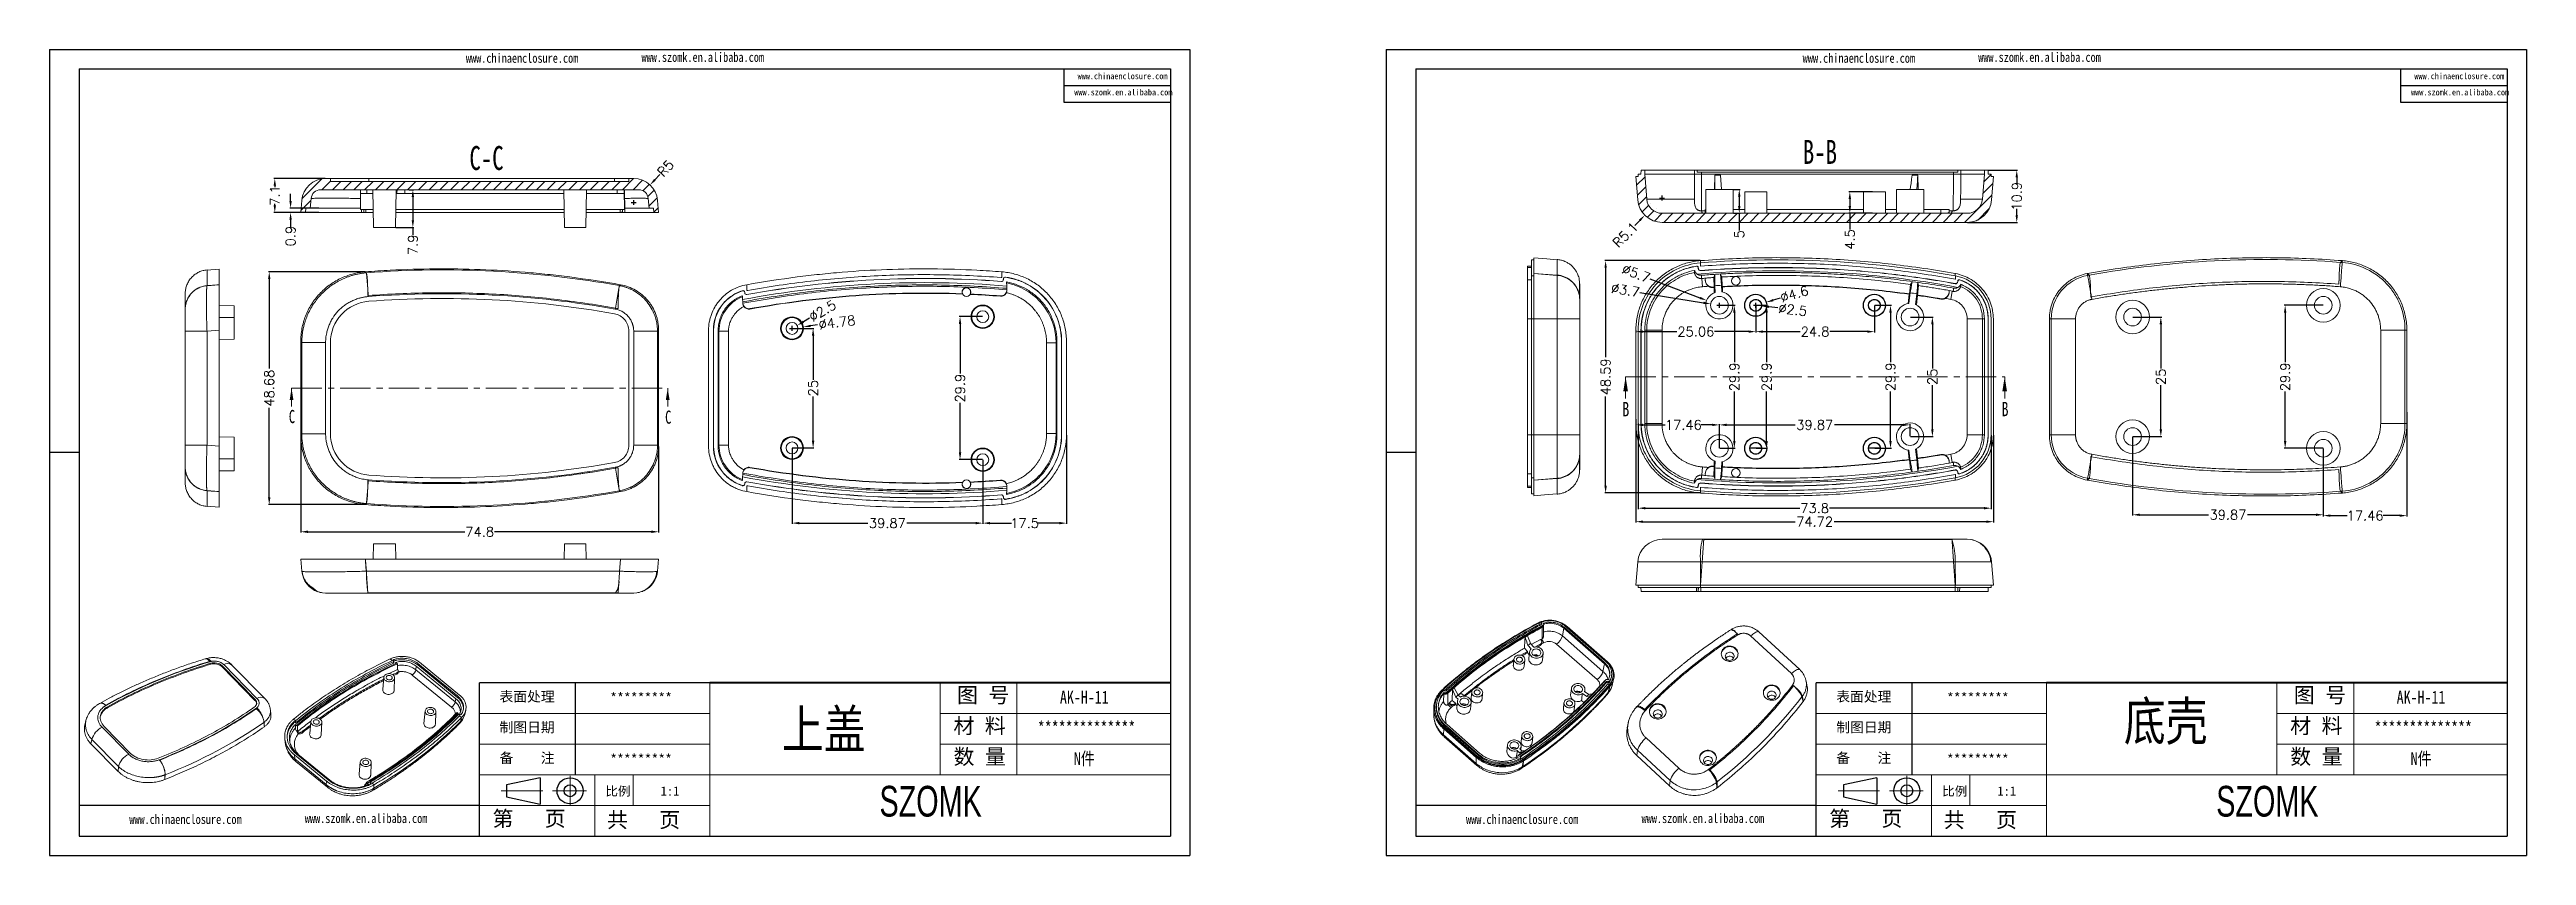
# Model space of a CAD drawing. Header units: inches. Extents: x 2768 to 3285, y 323 to 492.
import ezdxf

# ---------------------------------------------------------------- set-up
doc = ezdxf.new("R2010")
doc.units = ezdxf.units.IN
doc.linetypes.add('CENTER', pattern=[10.16, 6.35, -1.27, 1.27, -1.27])
doc.linetypes.add('CENTER2', pattern=[28.575, 19.05, -3.175, 3.175, -3.175])
doc.layers.add('10', color=7, linetype='Continuous')
doc.layers.add('文字', color=81, linetype='Continuous')
for name, color, linetype, lineweight in [('粗实线', 7, 'Continuous', 30), ('细实线', 3, 'Continuous', 9), ('细点划线', 2, 'CENTER2', 9)]:
    doc.layers.add(name, color=color, linetype=linetype, lineweight=lineweight)
doc.styles.add('SLDTEXTSTYLE6', font='TXT', dxfattribs={"width": 0.7})
doc.styles.get("Standard").update_dxf_attribs({"font": 'txt', "bigfont": 'gbcbig.shx'})
doc.styles.add('宋体', font='', dxfattribs={"width": 0.8, "height": 3.5})
doc.styles.add('长仿宋', font='', dxfattribs={"width": 0.7, "height": 4})
doc.styles.get('宋体').set_extended_font_data('SimSun')
doc.styles.get('长仿宋').set_extended_font_data('SimSun')
doc.dimstyles.new('2', dxfattribs={"dimtxt": 2, "dimasz": 1.5, "dimexe": 0.18, "dimexo": 0.0625, "dimgap": 0.1, "dimtad": 0, "dimzin": 12, "dimdsep": 46, "dimtxsty": 'Standard', "dimcen": 0.5, "dimclrd": 3, "dimclre": 3, "dimadec": 0, "dimazin": 0, "dimtfac": 1, "dimtofl": 0, "dimtmove": 0, "dimatfit": 3, "dimfxl": 0, "dimtolj": 1, "dimtzin": 0, "dimarcsym": 0})

msp = doc.modelspace()

# ---------------------------------------------------------------- texts
at = {"color": 7, "linetype": 'Continuous', "attachment_point": 1, "style": 'SLDTEXTSTYLE6'}
for s, insert, char_height in [('C', (2817.546, 416.575), 2.75), ('C', (2896.202, 416.456), 2.75), ('B', (3096.308, 418.239), 3), ('B', (3175.57, 418.271), 3)]:
    msp.add_mtext(s, dxfattribs=dict(at, insert=insert, char_height=char_height))
at = {"char_height": 2.11119, "width": 1199.89632, "attachment_point": 1}
for s, insert in [('{\\fSimHei|b0|i0|c134|p49;表面处理}', (2861.59, 357.709)), ('{\\fSimHei|b0|i0|c134|p49;*********}', (2884.713, 357.438)), ('{\\fSimHei|b0|i0|c134|p49;表面处理}', (3141.009, 357.709)), ('{\\fSimHei|b0|i0|c134|p49;*********}', (3164.132, 357.438)), ('{\\fSimHei|b0|i0|c134|p49;制图日期}', (2861.59, 351.29)), ('{\\fSimHei|b0|i0|c134|p49;制图日期}', (3141.009, 351.29)), ('{\\fSimHei|b0|i0|c134|p49;备    注}', (2861.59, 344.87)), ('{\\fSimHei|b0|i0|c134|p49;*********}', (2884.713, 344.599)), ('{\\fSimHei|b0|i0|c134|p49;备    注}', (3141.009, 344.87)), ('{\\fSimHei|b0|i0|c134|p49;*********}', (3164.132, 344.599))]:
    msp.add_mtext(s, dxfattribs=dict(at, insert=insert))
at = {"layer": '10', "color": 0, "char_height": 5, "attachment_point": 2, "style": 'SLDTEXTSTYLE6'}
for s, insert in [('C-C', (2858.865, 471.753)), ('B-B', (3137.595, 473.026))]:
    msp.add_mtext(s, dxfattribs=dict(at, insert=insert))
at = {"layer": '文字', "color": 0, "attachment_point": 1, "style": '宋体'}
for s, insert, char_height, width in [('www.chinaenclosure.com', (2854.568, 491.126), 1.96154, 34.46241), ('www.szomk.en.alibaba.com', (2891.257, 491.321), 1.96154, 34.46241), ('www.chinaenclosure.com', (2982.425, 487.041), 1.30769, 22.97494), ('www.chinaenclosure.com', (3133.987, 491.126), 1.96154, 34.46241), ('www.szomk.en.alibaba.com', (3170.676, 491.321), 1.96154, 34.46241), ('www.chinaenclosure.com', (3261.844, 487.041), 1.30769, 22.97494), ('www.szomk.en.alibaba.com', (2981.742, 483.654), 1.30769, 22.97494), ('www.szomk.en.alibaba.com', (3261.161, 483.654), 1.30769, 22.97494), ('{\\H1.111x;AK-H-11}', (2978.728, 357.854), 2.40735, 27.83164), ('{\\H1.111x;AK-H-11}', (3258.147, 357.854), 2.40735, 27.83164), ('{\\H1.111x;上盖}', (2920.612, 353.841), 7.22204, 83.49491), ('{\\H1.111x;底壳}', (3201.12, 355.522), 7.22204, 83.49491), ('{\\H1.111x;**************}', (2974.097, 351.435), 2.40735, 27.83164), ('{\\H1.111x;**************}', (3253.516, 351.435), 2.40735, 27.83164), ('{\\H1.111x;N件}', (2981.64, 345.015), 2.40735, 27.83164), ('{\\H1.111x;N件}', (3261.059, 345.015), 2.40735, 27.83164), ('www.chinaenclosure.com', (2784.198, 331.974), 1.96154, 34.46241), ('www.szomk.en.alibaba.com', (2820.887, 332.168), 1.96154, 34.46241), ('www.chinaenclosure.com', (3063.617, 331.974), 1.96154, 34.46241), ('www.szomk.en.alibaba.com', (3100.306, 332.168), 1.96154, 34.46241)]:
    msp.add_mtext(s, dxfattribs=dict(at, insert=insert, char_height=char_height, width=width))
at = {"layer": '粗实线', "char_height": 6.41959, "width": 71.98937, "attachment_point": 1, "style": '长仿宋'}
for insert in [(2941.014, 337.974), (3220.433, 337.974)]:
    msp.add_mtext('{\\fSTXinwei|b0|i0|c134|p2;SZOMK}', dxfattribs=dict(at, insert=insert))
at = {"layer": '细实线', "color": 7, "attachment_point": 1}
for s, insert, char_height, width in [('{\\fSimSun|b0|i0|c134|p54;图 号}', (2957.226, 358.557), 3.2098, 16.04898), ('{\\fSimSun|b0|i0|c134|p54;图 号}', (3236.645, 358.557), 3.2098, 16.04898), ('{\\fSimSun|b0|i0|c134|p54;材 料   }', (2956.465, 352.137), 3.2098, 16.04898), ('{\\fSimSun|b0|i0|c134|p54;材 料   }', (3235.884, 352.137), 3.2098, 16.04898), ('{\\fSimSun|b0|i0|c134|p54;数 量}', (2956.481, 345.686), 3.2098, 14.50226), ('{\\fSimSun|b0|i0|c134|p54;数 量}', (3235.9, 345.686), 3.2098, 14.50226), ('{\\fSimSun|b0|i0|c134|p54;比例}', (2883.723, 337.841), 1.92588, 8.454), ('{\\fSimSun|b0|i0|c134|p54;1:1}', (2895.258, 337.841), 1.92588, 8.454), ('{\\fSimSun|b0|i0|c134|p54;比例}', (3163.142, 337.841), 1.92588, 8.454), ('{\\fSimSun|b0|i0|c134|p54;1:1}', (3174.678, 337.841), 1.92588, 8.454), ('{\\fSimSun|b0|i0|c134|p54;第   页}', (2860.104, 332.749), 3.2098, 24.07347), ('{\\fSimSun|b0|i0|c134|p54; 共   页}', (2881.869, 332.477), 3.2098, 24.07347), ('{\\fSimSun|b0|i0|c134|p54;第   页}', (3139.523, 332.749), 3.2098, 24.07347), ('{\\fSimSun|b0|i0|c134|p54; 共   页}', (3161.288, 332.477), 3.2098, 24.07347)]:
    msp.add_mtext(s, dxfattribs=dict(at, insert=insert, char_height=char_height, width=width))

# ---------------------------------------------------------------- blocks, each defined once
blk = doc.blocks.new('*D134')
at = {"color": 3, "lineweight": -2, "transparency": 16777216}
for p, q in [((2820.04, 411.33), (2820.04, 390.92)), ((2894.84, 408.95), (2894.84, 390.92)), ((2821.54, 391.1), (2854.34, 391.1)), ((2893.34, 391.1), (2860.54, 391.1))]:
    blk.add_line(p, q, dxfattribs=at)
at = {"color": 3, "transparency": 16777216}
for points in [[(2821.54, 391.35), (2821.54, 390.85), (2820.04, 391.1)], [(2893.34, 391.35), (2893.34, 390.85), (2894.84, 391.1)]]:
    blk.add_solid(points, dxfattribs=at)
at = {"layer": 'Defpoints', "color": 0, "transparency": 16777216}
for p in [(2820.04, 411.4), (2894.84, 409.01), (2894.84, 391.1)]:
    blk.add_point(p, dxfattribs=at)
at = {"color": 0, "transparency": 16777216, "insert": (2857.44, 391.1), "char_height": 2, "attachment_point": 5}
blk.add_mtext('\\A1;74.8', dxfattribs=at)
blk = doc.blocks.new('*D136')
at = {"color": 3, "lineweight": -2, "transparency": 16777216}
for p, q in [((2833.5, 445.46), (2813.27, 445.46)), ((2813.45, 443.96), (2813.45, 425.22)), ((2813.45, 398.28), (2813.45, 417.02)), ((2833.71, 396.78), (2813.27, 396.78))]:
    blk.add_line(p, q, dxfattribs=at)
at = {"color": 3, "transparency": 16777216}
for points in [[(2813.2, 443.96), (2813.7, 443.96), (2813.45, 445.46)], [(2813.2, 398.28), (2813.7, 398.28), (2813.45, 396.78)]]:
    blk.add_solid(points, dxfattribs=at)
at = {"layer": 'Defpoints', "color": 0, "transparency": 16777216}
for p in [(2813.45, 445.46), (2833.56, 445.46), (2833.77, 396.78)]:
    blk.add_point(p, dxfattribs=at)
at = {"color": 0, "transparency": 16777216, "insert": (2813.45, 421.12), "char_height": 2, "attachment_point": 5, "rotation": 90}
blk.add_mtext('\\A1;48.68', dxfattribs=at)
blk = doc.blocks.new('*D137')
at = {"color": 3, "lineweight": -2, "transparency": 16777216}
for p, q in [((2922.73, 408.56), (2922.73, 392.73)), ((2962.59, 406.11), (2962.59, 392.73)), ((2924.23, 392.91), (2938.56, 392.91)), ((2961.09, 392.91), (2946.76, 392.91))]:
    blk.add_line(p, q, dxfattribs=at)
at = {"color": 3, "transparency": 16777216}
for points in [[(2924.23, 393.16), (2924.23, 392.66), (2922.73, 392.91)], [(2961.09, 393.16), (2961.09, 392.66), (2962.59, 392.91)]]:
    blk.add_solid(points, dxfattribs=at)
at = {"layer": 'Defpoints', "color": 0, "transparency": 16777216}
for p in [(2922.73, 408.63), (2962.59, 406.18), (2962.59, 392.91)]:
    blk.add_point(p, dxfattribs=at)
at = {"color": 0, "transparency": 16777216, "insert": (2942.66, 392.91), "char_height": 2, "attachment_point": 5}
blk.add_mtext('\\A1;39.87', dxfattribs=at)
blk = doc.blocks.new('*D138')
at = {"color": 3, "lineweight": -2, "transparency": 16777216}
for p, q in [((2980.09, 411.33), (2980.09, 392.73)), ((2962.59, 406.11), (2962.59, 392.73)), ((2964.09, 392.91), (2968.58, 392.91)), ((2978.59, 392.91), (2974.11, 392.91))]:
    blk.add_line(p, q, dxfattribs=at)
at = {"color": 3, "transparency": 16777216}
for points in [[(2964.09, 393.16), (2964.09, 392.66), (2962.59, 392.91)], [(2978.59, 393.16), (2978.59, 392.66), (2980.09, 392.91)]]:
    blk.add_solid(points, dxfattribs=at)
at = {"layer": 'Defpoints', "color": 0, "transparency": 16777216}
for p in [(2980.09, 411.4), (2962.59, 406.18), (2980.09, 392.91)]:
    blk.add_point(p, dxfattribs=at)
at = {"color": 0, "transparency": 16777216, "insert": (2971.34, 392.91), "char_height": 2, "attachment_point": 5}
blk.add_mtext('\\A1;17.5', dxfattribs=at)
blk = doc.blocks.new('*D139')
at = {"color": 3, "lineweight": -2, "transparency": 16777216}
for p, q in [((2962.53, 436.08), (2957.67, 436.08)), ((2957.85, 434.58), (2957.85, 424.23)), ((2957.85, 407.68), (2957.85, 418.03)), ((2962.53, 406.18), (2957.67, 406.18))]:
    blk.add_line(p, q, dxfattribs=at)
at = {"color": 3, "transparency": 16777216}
for points in [[(2957.6, 434.58), (2958.1, 434.58), (2957.85, 436.08)], [(2957.6, 407.68), (2958.1, 407.68), (2957.85, 406.18)]]:
    blk.add_solid(points, dxfattribs=at)
at = {"layer": 'Defpoints', "color": 0, "transparency": 16777216}
for p in [(2957.85, 436.08), (2962.59, 436.08), (2962.59, 406.18)]:
    blk.add_point(p, dxfattribs=at)
at = {"color": 0, "transparency": 16777216, "insert": (2957.85, 421.13), "char_height": 2, "attachment_point": 5, "rotation": 90}
blk.add_mtext('\\A1;29.9', dxfattribs=at)
blk = doc.blocks.new('*D140')
at = {"color": 3, "lineweight": -2, "transparency": 16777216}
for p, q in [((2922.79, 433.63), (2927.32, 433.63)), ((2927.14, 432.13), (2927.14, 422.89)), ((2927.14, 410.13), (2927.14, 419.36)), ((2922.79, 408.63), (2927.32, 408.63))]:
    blk.add_line(p, q, dxfattribs=at)
at = {"color": 3, "transparency": 16777216}
for points in [[(2926.89, 432.13), (2927.39, 432.13), (2927.14, 433.63)], [(2926.89, 410.13), (2927.39, 410.13), (2927.14, 408.63)]]:
    blk.add_solid(points, dxfattribs=at)
at = {"layer": 'Defpoints', "color": 0, "transparency": 16777216}
for p in [(2922.73, 433.63), (2927.14, 433.63), (2922.73, 408.63)]:
    blk.add_point(p, dxfattribs=at)
at = {"color": 0, "transparency": 16777216, "insert": (2927.14, 421.13), "char_height": 2, "attachment_point": 5, "rotation": 90}
blk.add_mtext('\\A1;25', dxfattribs=at)
blk = doc.blocks.new('*D141')
at = {"color": 3, "lineweight": -2, "transparency": 16777216}
for p, q in [((2926.41, 435.75), (2925.11, 435)), ((2922.23, 433.63), (2923.23, 433.63)), ((2922.73, 433.13), (2922.73, 434.13))]:
    blk.add_line(p, q, dxfattribs=at)
at = {"color": 3, "transparency": 16777216}
blk.add_solid([(2924.99, 435.22), (2925.24, 434.78), (2923.81, 434.25)], dxfattribs=at)
at = {"layer": 'Defpoints', "color": 0, "transparency": 16777216}
for p in [(2921.65, 433), (2923.81, 434.25)]:
    blk.add_point(p, dxfattribs=at)
at = {"color": 0, "transparency": 16777216, "insert": (2929.1, 437.3), "char_height": 2, "attachment_point": 5, "rotation": 29.9687}
blk.add_mtext('\\A1;∅2.5', dxfattribs=at)
blk = doc.blocks.new('*D142')
at = {"color": 3, "lineweight": -2, "transparency": 16777216}
for p, q in [((2922.23, 433.63), (2923.23, 433.63)), ((2922.73, 433.13), (2922.73, 434.13)), ((2928.07, 434.34), (2926.58, 434.14))]:
    blk.add_line(p, q, dxfattribs=at)
at = {"color": 3, "transparency": 16777216}
blk.add_solid([(2926.55, 434.39), (2926.61, 433.89), (2925.1, 433.94)], dxfattribs=at)
at = {"layer": 'Defpoints', "color": 0, "transparency": 16777216}
for p in [(2920.36, 433.31), (2925.1, 433.94)]:
    blk.add_point(p, dxfattribs=at)
at = {"color": 0, "transparency": 16777216, "insert": (2932.13, 434.88), "char_height": 2, "attachment_point": 5, "rotation": 7.5734}
blk.add_mtext('\\A1;∅4.78', dxfattribs=at)
blk = doc.blocks.new('*D143')
at = {"color": 3, "lineweight": -2, "transparency": 16777216}
for p, q in [((2895.09, 465.81), (2894.07, 464.71)), ((2889.13, 459.96), (2890.13, 459.96)), ((2889.63, 459.46), (2889.63, 460.46))]:
    blk.add_line(p, q, dxfattribs=at)
at = {"color": 3, "transparency": 16777216}
blk.add_solid([(2893.89, 464.88), (2894.25, 464.54), (2893.05, 463.61)], dxfattribs=at)
at = {"layer": 'Defpoints', "color": 0, "transparency": 16777216}
for p in [(2893.05, 463.61), (2889.63, 459.96)]:
    blk.add_point(p, dxfattribs=at)
at = {"color": 0, "transparency": 16777216, "insert": (2896.3, 467.1), "char_height": 2, "attachment_point": 5, "rotation": 46.9787}
blk.add_mtext('\\A1;R5', dxfattribs=at)
blk = doc.blocks.new('*D144')
at = {"color": 3, "lineweight": -2, "transparency": 16777216}
for p, q in [((2825.11, 464.96), (2814.44, 464.96)), ((2814.62, 463.46), (2814.62, 463.17)), ((2819.97, 457.86), (2814.44, 457.86)), ((2814.62, 459.36), (2814.62, 459.64))]:
    blk.add_line(p, q, dxfattribs=at)
at = {"color": 3, "transparency": 16777216}
for points in [[(2814.37, 463.46), (2814.87, 463.46), (2814.62, 464.96)], [(2814.37, 459.36), (2814.87, 459.36), (2814.62, 457.86)]]:
    blk.add_solid(points, dxfattribs=at)
at = {"layer": 'Defpoints', "color": 0, "transparency": 16777216}
for p in [(2825.18, 464.96), (2814.62, 457.86), (2820.04, 457.86)]:
    blk.add_point(p, dxfattribs=at)
at = {"color": 0, "transparency": 16777216, "insert": (2814.62, 461.41), "char_height": 2, "attachment_point": 5, "rotation": 90}
blk.add_mtext('\\A1;7.1', dxfattribs=at)
blk = doc.blocks.new('*D145')
at = {"color": 3, "lineweight": -2, "transparency": 16777216}
for p, q in [((2817.91, 460.26), (2817.91, 461.76)), ((2823.83, 458.76), (2817.73, 458.76)), ((2823.83, 457.86), (2817.73, 457.86)), ((2817.91, 456.36), (2817.91, 454.86))]:
    blk.add_line(p, q, dxfattribs=at)
at = {"color": 3, "transparency": 16777216}
for points in [[(2817.66, 460.26), (2818.16, 460.26), (2817.91, 458.76)], [(2817.66, 456.36), (2818.16, 456.36), (2817.91, 457.86)]]:
    blk.add_solid(points, dxfattribs=at)
at = {"layer": 'Defpoints', "color": 0, "transparency": 16777216}
for p in [(2817.91, 457.86), (2823.89, 458.76), (2823.89, 457.86)]:
    blk.add_point(p, dxfattribs=at)
at = {"color": 0, "transparency": 16777216, "insert": (2817.91, 452.92), "char_height": 2, "attachment_point": 5, "rotation": 90}
blk.add_mtext('\\A1;0.9', dxfattribs=at)
blk = doc.blocks.new('*D146')
at = {"color": 3, "lineweight": -2, "transparency": 16777216}
for p, q in [((2842.67, 462.61), (2843.65, 462.61)), ((2843.47, 461.11), (2843.47, 456.21)), ((2839.9, 454.71), (2843.65, 454.71)), ((2843.47, 454.71), (2843.47, 453.21))]:
    blk.add_line(p, q, dxfattribs=at)
at = {"color": 3, "transparency": 16777216}
for points in [[(2843.22, 461.11), (2843.72, 461.11), (2843.47, 462.61)], [(2843.22, 456.21), (2843.72, 456.21), (2843.47, 454.71)]]:
    blk.add_solid(points, dxfattribs=at)
at = {"layer": 'Defpoints', "color": 0, "transparency": 16777216}
for p in [(2842.61, 462.61), (2843.47, 462.61), (2839.83, 454.71)]:
    blk.add_point(p, dxfattribs=at)
at = {"color": 0, "transparency": 16777216, "insert": (2843.47, 451.11), "char_height": 2, "attachment_point": 5, "rotation": 90}
blk.add_mtext('\\A1;7.9', dxfattribs=at)
blk = doc.blocks.new('*D147')
at = {"color": 3, "lineweight": -2, "transparency": 16777216}
for p, q in [((3099.58, 413.71), (3099.58, 395.85)), ((3173.38, 411.32), (3173.38, 395.85)), ((3101.08, 396.03), (3133.38, 396.03)), ((3171.88, 396.03), (3139.58, 396.03))]:
    blk.add_line(p, q, dxfattribs=at)
at = {"color": 3, "transparency": 16777216}
for points in [[(3101.08, 396.28), (3101.08, 395.78), (3099.58, 396.03)], [(3171.88, 396.28), (3171.88, 395.78), (3173.38, 396.03)]]:
    blk.add_solid(points, dxfattribs=at)
at = {"layer": 'Defpoints', "color": 0, "transparency": 16777216}
for p in [(3099.58, 413.77), (3173.38, 411.39), (3099.58, 396.03)]:
    blk.add_point(p, dxfattribs=at)
at = {"color": 0, "transparency": 16777216, "insert": (3136.48, 396.03), "char_height": 2, "attachment_point": 5}
blk.add_mtext('\\A1;73.8', dxfattribs=at)
blk = doc.blocks.new('*D148')
at = {"color": 3, "lineweight": -2, "transparency": 16777216}
for p, q in [((3099.12, 413.71), (3099.12, 393.03)), ((3173.84, 411.32), (3173.84, 393.03)), ((3100.62, 393.21), (3132.38, 393.21)), ((3172.34, 393.21), (3140.58, 393.21))]:
    blk.add_line(p, q, dxfattribs=at)
at = {"color": 3, "transparency": 16777216}
for points in [[(3100.62, 393.46), (3100.62, 392.96), (3099.12, 393.21)], [(3172.34, 393.46), (3172.34, 392.96), (3173.84, 393.21)]]:
    blk.add_solid(points, dxfattribs=at)
at = {"layer": 'Defpoints', "color": 0, "transparency": 16777216}
for p in [(3099.12, 413.77), (3173.84, 411.39), (3173.84, 393.21)]:
    blk.add_point(p, dxfattribs=at)
at = {"color": 0, "transparency": 16777216, "insert": (3136.48, 393.21), "char_height": 2, "attachment_point": 5}
blk.add_mtext('\\A1;74.72', dxfattribs=at)
blk = doc.blocks.new('*D149')
at = {"color": 3, "lineweight": -2, "transparency": 16777216}
for p, q in [((3112.56, 447.79), (3092.61, 447.79)), ((3092.79, 446.29), (3092.79, 427.6)), ((3092.79, 400.71), (3092.79, 419.4)), ((3112.58, 399.21), (3092.61, 399.21))]:
    blk.add_line(p, q, dxfattribs=at)
at = {"color": 3, "transparency": 16777216}
for points in [[(3092.54, 446.29), (3093.04, 446.29), (3092.79, 447.79)], [(3092.54, 400.71), (3093.04, 400.71), (3092.79, 399.21)]]:
    blk.add_solid(points, dxfattribs=at)
at = {"layer": 'Defpoints', "color": 0, "transparency": 16777216}
for p in [(3092.79, 447.79), (3112.63, 447.79), (3112.64, 399.21)]:
    blk.add_point(p, dxfattribs=at)
at = {"color": 0, "transparency": 16777216, "insert": (3092.79, 423.5), "char_height": 2, "attachment_point": 5, "rotation": 90}
blk.add_mtext('\\A1;48.59', dxfattribs=at)
blk = doc.blocks.new('*D151')
at = {"color": 3, "lineweight": -2, "transparency": 16777216}
for p, q in [((3124.18, 438.39), (3124.18, 432.77)), ((3148.98, 438.39), (3148.98, 432.77)), ((3125.68, 432.95), (3133.48, 432.95)), ((3147.48, 432.95), (3139.68, 432.95))]:
    blk.add_line(p, q, dxfattribs=at)
at = {"color": 3, "transparency": 16777216}
for points in [[(3125.68, 433.2), (3125.68, 432.7), (3124.18, 432.95)], [(3147.48, 433.2), (3147.48, 432.7), (3148.98, 432.95)]]:
    blk.add_solid(points, dxfattribs=at)
at = {"layer": 'Defpoints', "color": 0, "transparency": 16777216}
for p in [(3124.18, 438.45), (3148.98, 438.45), (3148.98, 432.95)]:
    blk.add_point(p, dxfattribs=at)
at = {"color": 0, "transparency": 16777216, "insert": (3136.58, 432.95), "char_height": 2, "attachment_point": 5}
blk.add_mtext('\\A1;24.8', dxfattribs=at)
blk = doc.blocks.new('*D152')
at = {"color": 3, "lineweight": -2, "transparency": 16777216}
for p, q in [((3124.18, 438.39), (3124.18, 432.77)), ((3099.12, 433.17), (3099.12, 432.77)), ((3100.62, 432.95), (3107.71, 432.95)), ((3122.68, 432.95), (3115.58, 432.95))]:
    blk.add_line(p, q, dxfattribs=at)
at = {"color": 3, "transparency": 16777216}
for points in [[(3100.62, 433.2), (3100.62, 432.7), (3099.12, 432.95)], [(3122.68, 433.2), (3122.68, 432.7), (3124.18, 432.95)]]:
    blk.add_solid(points, dxfattribs=at)
at = {"layer": 'Defpoints', "color": 0, "transparency": 16777216}
for p in [(3124.18, 438.45), (3099.12, 433.23), (3099.12, 432.95)]:
    blk.add_point(p, dxfattribs=at)
at = {"color": 0, "transparency": 16777216, "insert": (3111.65, 432.95), "char_height": 2, "attachment_point": 5}
blk.add_mtext('\\A1;25.06', dxfattribs=at)
blk = doc.blocks.new('*D153')
at = {"color": 3, "lineweight": -2, "transparency": 16777216}
for p, q in [((3099.12, 414.68), (3099.12, 413.27)), ((3100.62, 413.45), (3105.27, 413.45)), ((3115.07, 413.45), (3112.8, 413.45)), ((3116.57, 408.61), (3116.57, 413.63))]:
    blk.add_line(p, q, dxfattribs=at)
at = {"color": 3, "transparency": 16777216}
for points in [[(3100.62, 413.7), (3100.62, 413.2), (3099.12, 413.45)], [(3115.07, 413.7), (3115.07, 413.2), (3116.57, 413.45)]]:
    blk.add_solid(points, dxfattribs=at)
at = {"layer": 'Defpoints', "color": 0, "transparency": 16777216}
for p in [(3099.12, 414.74), (3116.57, 413.45), (3116.57, 408.55)]:
    blk.add_point(p, dxfattribs=at)
at = {"color": 0, "transparency": 16777216, "insert": (3109.04, 413.45), "char_height": 2, "attachment_point": 5}
blk.add_mtext('\\A1;17.46', dxfattribs=at)
blk = doc.blocks.new('*D154')
at = {"color": 3, "lineweight": -2, "transparency": 16777216}
for p, q in [((3116.57, 408.61), (3116.57, 413.63)), ((3118.07, 413.45), (3132.41, 413.45)), ((3154.94, 413.45), (3140.61, 413.45)), ((3156.44, 411.06), (3156.44, 413.63))]:
    blk.add_line(p, q, dxfattribs=at)
at = {"color": 3, "transparency": 16777216}
for points in [[(3118.07, 413.7), (3118.07, 413.2), (3116.57, 413.45)], [(3154.94, 413.7), (3154.94, 413.2), (3156.44, 413.45)]]:
    blk.add_solid(points, dxfattribs=at)
at = {"layer": 'Defpoints', "color": 0, "transparency": 16777216}
for p in [(3156.44, 413.45), (3156.44, 411), (3116.57, 408.55)]:
    blk.add_point(p, dxfattribs=at)
at = {"color": 0, "transparency": 16777216, "insert": (3136.51, 413.45), "char_height": 2, "attachment_point": 5}
blk.add_mtext('\\A1;39.87', dxfattribs=at)
blk = doc.blocks.new('*D155')
at = {"color": 3, "lineweight": -2, "transparency": 16777216}
for p, q in [((3156.5, 436), (3161.28, 436)), ((3161.1, 434.5), (3161.1, 425.27)), ((3161.1, 412.5), (3161.1, 421.73)), ((3156.5, 411), (3161.28, 411))]:
    blk.add_line(p, q, dxfattribs=at)
at = {"color": 3, "transparency": 16777216}
for points in [[(3160.85, 434.5), (3161.35, 434.5), (3161.1, 436)], [(3160.85, 412.5), (3161.35, 412.5), (3161.1, 411)]]:
    blk.add_solid(points, dxfattribs=at)
at = {"layer": 'Defpoints', "color": 0, "transparency": 16777216}
for p in [(3156.44, 436), (3161.1, 436), (3156.44, 411)]:
    blk.add_point(p, dxfattribs=at)
at = {"color": 0, "transparency": 16777216, "insert": (3161.1, 423.5), "char_height": 2, "attachment_point": 5, "rotation": 90}
blk.add_mtext('\\A1;25', dxfattribs=at)
blk = doc.blocks.new('*D156')
at = {"color": 3, "lineweight": -2, "transparency": 16777216}
for p, q in [((3149.04, 438.45), (3152.52, 438.45)), ((3152.34, 436.95), (3152.34, 426.6)), ((3152.34, 410.05), (3152.34, 420.4)), ((3149.04, 408.55), (3152.52, 408.55))]:
    blk.add_line(p, q, dxfattribs=at)
at = {"color": 3, "transparency": 16777216}
for points in [[(3152.09, 436.95), (3152.59, 436.95), (3152.34, 438.45)], [(3152.09, 410.05), (3152.59, 410.05), (3152.34, 408.55)]]:
    blk.add_solid(points, dxfattribs=at)
at = {"layer": 'Defpoints', "color": 0, "transparency": 16777216}
for p in [(3148.98, 438.45), (3152.34, 438.45), (3148.98, 408.55)]:
    blk.add_point(p, dxfattribs=at)
at = {"color": 0, "transparency": 16777216, "insert": (3152.34, 423.5), "char_height": 2, "attachment_point": 5, "rotation": 90}
blk.add_mtext('\\A1;29.9', dxfattribs=at)
blk = doc.blocks.new('*D157')
at = {"color": 3, "lineweight": -2, "transparency": 16777216}
for p, q in [((3124.24, 438.45), (3126.63, 438.45)), ((3126.45, 436.95), (3126.45, 426.6)), ((3126.45, 410.05), (3126.45, 420.4)), ((3124.24, 408.55), (3126.63, 408.55))]:
    blk.add_line(p, q, dxfattribs=at)
at = {"color": 3, "transparency": 16777216}
for points in [[(3126.2, 436.95), (3126.7, 436.95), (3126.45, 438.45)], [(3126.2, 410.05), (3126.7, 410.05), (3126.45, 408.55)]]:
    blk.add_solid(points, dxfattribs=at)
at = {"layer": 'Defpoints', "color": 0, "transparency": 16777216}
for p in [(3124.18, 438.45), (3124.18, 408.55), (3126.45, 408.55)]:
    blk.add_point(p, dxfattribs=at)
at = {"color": 0, "transparency": 16777216, "insert": (3126.45, 423.5), "char_height": 2, "attachment_point": 5, "rotation": 90}
blk.add_mtext('\\A1;29.9', dxfattribs=at)
blk = doc.blocks.new('*D158')
at = {"color": 3, "lineweight": -2, "transparency": 16777216}
for p, q in [((3116.64, 438.45), (3119.88, 438.45)), ((3119.7, 436.95), (3119.7, 426.6)), ((3119.7, 410.05), (3119.7, 420.4)), ((3116.64, 408.55), (3119.88, 408.55))]:
    blk.add_line(p, q, dxfattribs=at)
at = {"color": 3, "transparency": 16777216}
for points in [[(3119.45, 436.95), (3119.95, 436.95), (3119.7, 438.45)], [(3119.45, 410.05), (3119.95, 410.05), (3119.7, 408.55)]]:
    blk.add_solid(points, dxfattribs=at)
at = {"layer": 'Defpoints', "color": 0, "transparency": 16777216}
for p in [(3116.57, 438.45), (3119.7, 438.45), (3116.57, 408.55)]:
    blk.add_point(p, dxfattribs=at)
at = {"color": 0, "transparency": 16777216, "insert": (3119.7, 423.5), "char_height": 2, "attachment_point": 5, "rotation": 90}
blk.add_mtext('\\A1;29.9', dxfattribs=at)
blk = doc.blocks.new('*D159')
at = {"color": 3, "lineweight": -2, "transparency": 16777216}
for p, q in [((3102.06, 444.01), (3112.51, 440.01)), ((3116.07, 438.45), (3117.07, 438.45)), ((3116.57, 437.95), (3116.57, 438.95))]:
    blk.add_line(p, q, dxfattribs=at)
at = {"color": 3, "transparency": 16777216}
blk.add_solid([(3112.6, 440.24), (3112.42, 439.77), (3113.91, 439.47)], dxfattribs=at)
at = {"layer": 'Defpoints', "color": 0, "transparency": 16777216}
for p in [(3113.91, 439.47), (3119.23, 437.43)]:
    blk.add_point(p, dxfattribs=at)
at = {"color": 0, "transparency": 16777216, "insert": (3099.16, 445.12), "char_height": 2, "attachment_point": 5, "rotation": 339.0336}
blk.add_mtext('\\A1;∅5.7', dxfattribs=at)
blk = doc.blocks.new('*D160')
at = {"color": 3, "lineweight": -2, "transparency": 16777216}
for p, q in [((3099.97, 441.14), (3113.27, 438.99)), ((3116.07, 438.45), (3117.07, 438.45)), ((3116.57, 437.95), (3116.57, 438.95))]:
    blk.add_line(p, q, dxfattribs=at)
at = {"color": 3, "transparency": 16777216}
blk.add_solid([(3113.31, 439.23), (3113.23, 438.74), (3114.75, 438.75)], dxfattribs=at)
at = {"layer": 'Defpoints', "color": 0, "transparency": 16777216}
for p in [(3114.75, 438.75), (3118.4, 438.15)]:
    blk.add_point(p, dxfattribs=at)
at = {"color": 0, "transparency": 16777216, "insert": (3096.91, 441.64), "char_height": 2, "attachment_point": 5, "rotation": 350.7873}
blk.add_mtext('\\A1;∅3.7', dxfattribs=at)
blk = doc.blocks.new('*D161')
at = {"color": 3, "lineweight": -2, "transparency": 16777216}
for p, q in [((3123.68, 438.45), (3124.68, 438.45)), ((3124.18, 437.95), (3124.18, 438.95)), ((3129.26, 439.94), (3127.82, 439.52))]:
    blk.add_line(p, q, dxfattribs=at)
at = {"color": 3, "transparency": 16777216}
blk.add_solid([(3127.75, 439.76), (3127.89, 439.28), (3126.38, 439.1)], dxfattribs=at)
at = {"layer": 'Defpoints', "color": 0, "transparency": 16777216}
for p in [(3121.97, 437.8), (3126.38, 439.1)]:
    blk.add_point(p, dxfattribs=at)
at = {"color": 0, "transparency": 16777216, "insert": (3132.24, 440.81), "char_height": 2, "attachment_point": 5, "rotation": 16.3053}
blk.add_mtext('\\A1;∅4.6', dxfattribs=at)
blk = doc.blocks.new('*D162')
at = {"color": 3, "lineweight": -2, "transparency": 16777216}
for p, q in [((3123.68, 438.45), (3124.68, 438.45)), ((3124.18, 437.95), (3124.18, 438.95)), ((3128.82, 437.9), (3126.91, 438.13))]:
    blk.add_line(p, q, dxfattribs=at)
at = {"color": 3, "transparency": 16777216}
blk.add_solid([(3126.94, 438.37), (3126.88, 437.88), (3125.42, 438.3)], dxfattribs=at)
at = {"layer": 'Defpoints', "color": 0, "transparency": 16777216}
for p in [(3122.93, 438.6), (3125.42, 438.3)]:
    blk.add_point(p, dxfattribs=at)
at = {"color": 0, "transparency": 16777216, "insert": (3131.9, 437.53), "char_height": 2, "attachment_point": 5, "rotation": 353.2441}
blk.add_mtext('\\A1;∅2.5', dxfattribs=at)
blk = doc.blocks.new('*D163')
at = {"color": 3, "lineweight": -2, "transparency": 16777216}
for p, q in [((3202.95, 410.94), (3202.95, 394.48)), ((3242.81, 408.49), (3242.81, 394.48)), ((3204.45, 394.66), (3218.78, 394.66)), ((3241.31, 394.66), (3226.98, 394.66))]:
    blk.add_line(p, q, dxfattribs=at)
at = {"color": 3, "transparency": 16777216}
for points in [[(3204.45, 394.91), (3204.45, 394.41), (3202.95, 394.66)], [(3241.31, 394.91), (3241.31, 394.41), (3242.81, 394.66)]]:
    blk.add_solid(points, dxfattribs=at)
at = {"layer": 'Defpoints', "color": 0, "transparency": 16777216}
for p in [(3202.95, 411), (3242.81, 408.55), (3242.81, 394.66)]:
    blk.add_point(p, dxfattribs=at)
at = {"color": 0, "transparency": 16777216, "insert": (3222.88, 394.66), "char_height": 2, "attachment_point": 5}
blk.add_mtext('\\A1;39.87', dxfattribs=at)
blk = doc.blocks.new('*D164')
at = {"color": 3, "lineweight": -2, "transparency": 16777216}
for p, q in [((3260.27, 416.09), (3260.27, 394.3)), ((3242.81, 408.49), (3242.81, 394.3)), ((3244.31, 394.48), (3247.78, 394.48)), ((3258.77, 394.48), (3255.31, 394.48))]:
    blk.add_line(p, q, dxfattribs=at)
at = {"color": 3, "transparency": 16777216}
for points in [[(3244.31, 394.73), (3244.31, 394.23), (3242.81, 394.48)], [(3258.77, 394.73), (3258.77, 394.23), (3260.27, 394.48)]]:
    blk.add_solid(points, dxfattribs=at)
at = {"layer": 'Defpoints', "color": 0, "transparency": 16777216}
for p in [(3260.27, 416.15), (3242.81, 408.55), (3260.27, 394.48)]:
    blk.add_point(p, dxfattribs=at)
at = {"color": 0, "transparency": 16777216, "insert": (3251.54, 394.48), "char_height": 2, "attachment_point": 5}
blk.add_mtext('\\A1;17.46', dxfattribs=at)
blk = doc.blocks.new('*D165')
at = {"color": 3, "lineweight": -2, "transparency": 16777216}
for p, q in [((3242.75, 438.45), (3234.66, 438.45)), ((3234.84, 436.95), (3234.84, 426.6)), ((3234.84, 410.05), (3234.84, 420.4)), ((3242.75, 408.55), (3234.66, 408.55))]:
    blk.add_line(p, q, dxfattribs=at)
at = {"color": 3, "transparency": 16777216}
for points in [[(3234.59, 436.95), (3235.09, 436.95), (3234.84, 438.45)], [(3234.59, 410.05), (3235.09, 410.05), (3234.84, 408.55)]]:
    blk.add_solid(points, dxfattribs=at)
at = {"layer": 'Defpoints', "color": 0, "transparency": 16777216}
for p in [(3234.84, 438.45), (3242.81, 438.45), (3242.81, 408.55)]:
    blk.add_point(p, dxfattribs=at)
at = {"color": 0, "transparency": 16777216, "insert": (3234.84, 423.5), "char_height": 2, "attachment_point": 5, "rotation": 90}
blk.add_mtext('\\A1;29.9', dxfattribs=at)
blk = doc.blocks.new('*D166')
at = {"color": 3, "lineweight": -2, "transparency": 16777216}
for p, q in [((3203.01, 436), (3209.03, 436)), ((3208.85, 434.5), (3208.85, 425.27)), ((3208.85, 412.5), (3208.85, 421.73)), ((3203.01, 411), (3209.03, 411))]:
    blk.add_line(p, q, dxfattribs=at)
at = {"color": 3, "transparency": 16777216}
for points in [[(3208.6, 434.5), (3209.1, 434.5), (3208.85, 436)], [(3208.6, 412.5), (3209.1, 412.5), (3208.85, 411)]]:
    blk.add_solid(points, dxfattribs=at)
at = {"layer": 'Defpoints', "color": 0, "transparency": 16777216}
for p in [(3202.95, 436), (3202.95, 411), (3208.85, 411)]:
    blk.add_point(p, dxfattribs=at)
at = {"color": 0, "transparency": 16777216, "insert": (3208.85, 423.5), "char_height": 2, "attachment_point": 5, "rotation": 90}
blk.add_mtext('\\A1;25', dxfattribs=at)
blk = doc.blocks.new('*D167')
at = {"color": 3, "lineweight": -2, "transparency": 16777216}
for p, q in [((3172.8, 466.69), (3178.91, 466.69)), ((3178.73, 465.19), (3178.73, 463.84)), ((3168.43, 455.79), (3178.91, 455.79)), ((3178.73, 457.29), (3178.73, 458.64))]:
    blk.add_line(p, q, dxfattribs=at)
at = {"color": 3, "transparency": 16777216}
for points in [[(3178.48, 465.19), (3178.98, 465.19), (3178.73, 466.69)], [(3178.48, 457.29), (3178.98, 457.29), (3178.73, 455.79)]]:
    blk.add_solid(points, dxfattribs=at)
at = {"layer": 'Defpoints', "color": 0, "transparency": 16777216}
for p in [(3172.74, 466.69), (3178.73, 466.69), (3168.37, 455.79)]:
    blk.add_point(p, dxfattribs=at)
at = {"color": 0, "transparency": 16777216, "insert": (3178.73, 461.24), "char_height": 2, "attachment_point": 5, "rotation": 90}
blk.add_mtext('\\A1;10.9', dxfattribs=at)
blk = doc.blocks.new('*D168')
at = {"color": 3, "lineweight": -2, "transparency": 16777216}
for p, q in [((3148.6, 462.19), (3143.66, 462.19)), ((3148.6, 457.69), (3143.66, 457.69)), ((3143.84, 460.69), (3143.84, 459.19)), ((3143.84, 457.69), (3143.84, 454.3))]:
    blk.add_line(p, q, dxfattribs=at)
at = {"color": 3, "transparency": 16777216}
for points in [[(3143.59, 460.69), (3144.09, 460.69), (3143.84, 462.19)], [(3143.59, 459.19), (3144.09, 459.19), (3143.84, 457.69)]]:
    blk.add_solid(points, dxfattribs=at)
at = {"layer": 'Defpoints', "color": 0, "transparency": 16777216}
for p in [(3143.84, 462.19), (3148.66, 462.19), (3148.66, 457.69)]:
    blk.add_point(p, dxfattribs=at)
at = {"color": 0, "transparency": 16777216, "insert": (3143.84, 452.2), "char_height": 2, "attachment_point": 5, "rotation": 90}
blk.add_mtext('\\A1;4.5', dxfattribs=at)
blk = doc.blocks.new('*D169')
at = {"color": 3, "lineweight": -2, "transparency": 16777216}
for p, q in [((3119.49, 462.69), (3120.91, 462.69)), ((3120.73, 461.19), (3120.73, 459.19)), ((3119.49, 457.69), (3120.91, 457.69)), ((3120.73, 457.69), (3120.73, 454.08))]:
    blk.add_line(p, q, dxfattribs=at)
at = {"color": 3, "transparency": 16777216}
for points in [[(3120.48, 461.19), (3120.98, 461.19), (3120.73, 462.69)], [(3120.48, 459.19), (3120.98, 459.19), (3120.73, 457.69)]]:
    blk.add_solid(points, dxfattribs=at)
at = {"layer": 'Defpoints', "color": 0, "transparency": 16777216}
for p in [(3119.42, 462.69), (3119.42, 457.69), (3120.73, 457.69)]:
    blk.add_point(p, dxfattribs=at)
at = {"color": 0, "transparency": 16777216, "insert": (3120.73, 453.31), "char_height": 2, "attachment_point": 5, "rotation": 90}
blk.add_mtext('\\A1;5', dxfattribs=at)
blk = doc.blocks.new('*D170')
at = {"color": 3, "lineweight": -2, "transparency": 16777216}
for p, q in [((3104.09, 460.89), (3105.09, 460.89)), ((3104.59, 460.39), (3104.59, 461.39)), ((3098.87, 455.15), (3099.92, 456.22))]:
    blk.add_line(p, q, dxfattribs=at)
at = {"color": 3, "transparency": 16777216}
blk.add_solid([(3099.75, 456.39), (3100.1, 456.04), (3100.98, 457.28)], dxfattribs=at)
at = {"layer": 'Defpoints', "color": 0, "transparency": 16777216}
for p in [(3104.59, 460.89), (3100.98, 457.28)]:
    blk.add_point(p, dxfattribs=at)
at = {"color": 0, "transparency": 16777216, "insert": (3096.91, 453.2), "char_height": 2, "attachment_point": 5, "rotation": 45.0765}
blk.add_mtext('\\A1;R5.1', dxfattribs=at)

# ---------------------------------------------------------------- dimensions: what is measured, and where the dimension line sits
for center, mpoint, picture, middle in [((2889.634, 459.958), (2893.045, 463.613), '*D143', (2896.297, 467.098)), ((3104.586, 460.889), (3100.984, 457.278), '*D170', (3096.912, 453.195))]:
    dim = msp.add_radius_dim(center=center, mpoint=mpoint, dimstyle='2')
    dim.commit()
    dim.dimension.update_dxf_attribs({"geometry": picture, "text_midpoint": middle})
for base, p1, p2, picture, middle in [((3178.727, 466.689), (3168.367, 455.789), (3172.742, 466.689), '*D167', (3178.727, 461.239)), ((2814.619, 457.858), (2825.176, 464.957), (2820.037, 457.858), '*D144', (2814.619, 461.408)), ((2813.448, 445.456), (2833.773, 396.779), (2833.564, 445.456), '*D136', (2813.448, 421.117)), ((3092.794, 447.793), (3112.638, 399.206), (3112.626, 447.793), '*D149', (3092.794, 423.499)), ((2957.852, 436.075), (2962.594, 406.175), (2962.594, 436.075), '*D139', (2957.852, 421.125)), ((3119.7, 438.45), (3116.573, 408.55), (3116.573, 438.45), '*D158', (3119.7, 423.5)), ((3126.448, 408.55), (3124.176, 438.45), (3124.176, 408.55), '*D157', (3126.448, 423.5)), ((3152.342, 438.45), (3148.976, 408.55), (3148.976, 438.45), '*D156', (3152.342, 423.5)), ((3161.096, 436), (3156.439, 411), (3156.439, 436), '*D155', (3161.096, 423.5)), ((3208.854, 411), (3202.948, 436), (3202.948, 411), '*D166', (3208.854, 423.5)), ((3234.84, 438.45), (3242.814, 408.55), (3242.814, 438.45), '*D165', (3234.84, 423.5)), ((2927.135, 433.625), (2922.728, 408.625), (2922.728, 433.625), '*D140', (2927.135, 421.125))]:
    dim = msp.add_linear_dim(base=base, p1=p1, p2=p2, angle=90, dimstyle='2')
    dim.commit()
    dim.dimension.update_dxf_attribs({"geometry": picture, "text_midpoint": middle})
dim = msp.add_linear_dim(base=(2817.907, 457.858), p1=(2823.889, 458.758), p2=(2823.889, 457.858), angle=90, text='0<>', dimstyle='2')
dim.commit()
dim.dimension.update_dxf_attribs({"geometry": '*D145', "text_midpoint": (2817.907, 452.924)})
for base, p1, p2, picture, middle in [((2843.469, 462.608), (2839.833, 454.708), (2842.612, 462.608), '*D146', (2843.469, 451.108)), ((3120.729, 457.689), (3119.423, 462.689), (3119.423, 457.689), '*D169', (3120.729, 453.313)), ((3143.837, 462.189), (3148.659, 457.689), (3148.659, 462.189), '*D168', (3143.837, 452.202))]:
    dim = msp.add_linear_dim(base=base, p1=p1, p2=p2, angle=90, dimstyle='2')
    dim.commit()
    dim.dimension.update_dxf_attribs({"geometry": picture, "text_midpoint": middle, "dimtype": 160})
for p1, p2, picture, middle in [((3119.234, 437.43), (3113.912, 439.47), '*D159', (3099.164, 445.121)), ((3118.399, 438.154), (3114.747, 438.746), '*D160', (3096.907, 441.639)), ((3122.935, 438.597), (3125.418, 438.303), '*D162', (3131.901, 437.535))]:
    dim = msp.add_diameter_dim_2p(p1=p1, p2=p2, dimstyle='2')
    dim.commit()
    dim.dimension.update_dxf_attribs({"geometry": picture, "text_midpoint": middle, "dimtype": 163})
for p1, p2, picture, middle in [((3121.969, 437.804), (3126.384, 439.096), '*D161', (3132.238, 440.808)), ((2920.361, 433.311), (2925.095, 433.94), '*D142', (2932.133, 434.876)), ((2921.645, 433.001), (2923.811, 434.25), '*D141', (2929.095, 437.297))]:
    dim = msp.add_diameter_dim_2p(p1=p1, p2=p2, dimstyle='2')
    dim.commit()
    dim.dimension.update_dxf_attribs({"geometry": picture, "text_midpoint": middle})
for base, p1, p2, picture, middle in [((3099.116, 432.954), (3124.176, 438.45), (3099.116, 433.229), '*D152', (3111.646, 432.954)), ((3148.976, 432.954), (3124.176, 438.45), (3148.976, 438.45), '*D151', (3136.576, 432.954)), ((3156.439, 413.453), (3116.573, 408.55), (3156.439, 411), '*D154', (3136.506, 413.453)), ((3260.272, 394.479), (3242.814, 408.55), (3260.272, 416.151), '*D164', (3251.543, 394.479)), ((2894.837, 391.1), (2820.037, 411.396), (2894.837, 409.011), '*D134', (2857.437, 391.1)), ((2980.091, 392.911), (2962.594, 406.175), (2980.091, 411.396), '*D138', (2971.343, 392.911)), ((3242.814, 394.659), (3202.948, 411), (3242.814, 408.55), '*D163', (3222.881, 394.659)), ((2962.594, 392.911), (2922.728, 408.625), (2962.594, 406.175), '*D137', (2942.661, 392.911))]:
    dim = msp.add_linear_dim(base=base, p1=p1, p2=p2, dimstyle='2')
    dim.commit()
    dim.dimension.update_dxf_attribs({"geometry": picture, "text_midpoint": middle})
for base, p1, p2, picture, middle in [((3116.573, 413.453), (3099.116, 414.74), (3116.573, 408.55), '*D153', (3109.037, 413.453)), ((3173.837, 393.211), (3099.116, 413.77), (3173.837, 411.385), '*D148', (3136.476, 393.211)), ((3099.576, 396.035), (3173.376, 411.385), (3099.576, 413.77), '*D147', (3136.476, 396.035))]:
    dim = msp.add_linear_dim(base=base, p1=p1, p2=p2, dimstyle='2')
    dim.commit()
    dim.dimension.update_dxf_attribs({"geometry": picture, "text_midpoint": middle, "dimtype": 160})

# ---------------------------------------------------------------- hatches: boundary and pattern name
at = {"linetype": 'Continuous', "lineweight": 0}
h = msp.add_hatch(dxfattribs=at)
h.set_pattern_fill('ANSI31', color=4, scale=0.5, style=0)
edge = h.paths.add_edge_path(flags=0)
edge.add_arc((3104.586, 460.889), 3.2, 184.5, 270, ccw=False)
edge.add_line((3101.395, 460.638), (3100.982, 465.889))
edge.add_line((3100.982, 465.889), (3100.982, 466.689))
edge.add_line((3100.982, 466.689), (3100.21, 466.689))
edge.add_line((3100.21, 466.689), (3100.182, 465.889))
edge.add_line((3100.182, 465.889), (3099.576, 465.889))
edge.add_line((3099.576, 465.889), (3099.576, 465.389))
edge.add_line((3099.576, 465.389), (3099.116, 465.389))
edge.add_line((3099.116, 465.389), (3099.501, 460.489))
edge.add_arc((3104.586, 460.889), 5.1, 184.5, 270)
edge.add_line((3104.586, 455.789), (3168.367, 455.789))
edge.add_arc((3168.367, 460.889), 5.1, 270, 355.5)
edge.add_line((3173.451, 460.489), (3173.837, 465.389))
edge.add_line((3173.837, 465.389), (3173.376, 465.389))
edge.add_line((3173.376, 465.389), (3173.376, 465.889))
edge.add_line((3173.376, 465.889), (3172.77, 465.889))
edge.add_line((3172.77, 465.889), (3172.742, 466.689))
edge.add_line((3172.742, 466.689), (3171.97, 466.689))
edge.add_line((3171.97, 466.689), (3171.97, 465.889))
edge.add_line((3171.97, 465.889), (3171.557, 460.638))
edge.add_arc((3168.367, 460.889), 3.2, 270, 355.5, ccw=False)
edge.add_line((3168.367, 457.689), (3104.586, 457.689))
h = msp.add_hatch(dxfattribs=at)
h.set_pattern_fill('ANSI31', color=4, scale=0.5, style=0)
edge = h.paths.add_edge_path(flags=0)
edge.add_line((2888.634, 464.958), (2888.634, 464.358))
edge.add_line((2888.634, 464.358), (2826.239, 464.358))
edge.add_line((2826.239, 464.358), (2826.239, 464.958))
edge.add_line((2826.239, 464.958), (2825.239, 464.958))
edge.add_arc((2825.239, 459.958), 5, 90, 175)
edge.add_line((2820.258, 460.394), (2820.037, 457.858))
edge.add_line((2820.037, 457.858), (2821.042, 457.858))
edge.add_line((2821.042, 457.858), (2821.074, 458.758))
edge.add_line((2821.074, 458.758), (2822.023, 458.758))
edge.add_line((2822.023, 458.758), (2822.2, 460.782))
edge.add_arc((2824.192, 460.608), 2, 90, 175, ccw=False)
edge.add_line((2824.192, 462.608), (2890.681, 462.608))
edge.add_arc((2890.681, 460.608), 2, 5, 90, ccw=False)
edge.add_line((2892.673, 460.782), (2892.851, 458.758))
edge.add_line((2892.851, 458.758), (2893.799, 458.758))
edge.add_line((2893.799, 458.758), (2893.831, 457.858))
edge.add_line((2893.831, 457.858), (2894.837, 457.858))
edge.add_line((2894.837, 457.858), (2894.615, 460.394))
edge.add_arc((2889.634, 459.958), 5, 5, 90)
edge.add_line((2889.634, 464.958), (2888.634, 464.958))

# ---------------------------------------------------------------- linework, layer by layer
for p, q in [((2767.529, 491.935), (3005.856, 491.935)), ((2767.529, 491.935), (2767.529, 323.421)), ((3005.856, 491.935), (3005.856, 323.421)), ((3046.948, 491.935), (3285.275, 491.935)), ((3046.948, 491.935), (3046.948, 323.421)), ((3285.275, 491.935), (3285.275, 323.421)), ((2773.696, 487.923), (3001.844, 487.923)), ((2773.696, 487.923), (2773.696, 327.433)), ((2979.553, 487.923), (2979.553, 480.957)), ((3001.844, 487.923), (3001.844, 327.433)), ((3053.115, 487.923), (3281.263, 487.923)), ((3053.115, 487.923), (3053.115, 327.433)), ((3258.972, 487.923), (3258.972, 480.957)), ((3281.263, 487.923), (3281.263, 327.433)), ((2979.553, 484.44), (3001.844, 484.44)), ((3258.972, 484.44), (3281.263, 484.44)), ((2979.553, 480.957), (3001.844, 480.957)), ((3258.972, 480.957), (3281.263, 480.957)), ((2773.696, 407.678), (2767.529, 407.678)), ((3053.115, 407.678), (3046.948, 407.678)), ((3125.426, 408.55), (3122.926, 408.55)), ((3150.226, 408.55), (3147.726, 408.55)), ((3150.226, 408.55), (3147.726, 408.55)), ((2767.529, 401.437), (2767.529, 323.421)), ((3046.948, 401.437), (3046.948, 323.421)), ((2905.55, 359.531), (2857.403, 359.531)), ((2857.403, 327.433), (2857.403, 359.531)), ((2877.464, 340.272), (2877.464, 359.531)), ((3184.969, 359.531), (3136.822, 359.531)), ((3136.822, 327.433), (3136.822, 359.531)), ((3156.883, 340.272), (3156.883, 359.531)), ((2857.403, 333.853), (2773.696, 333.853)), ((3136.822, 333.853), (3053.115, 333.853)), ((2773.696, 327.433), (3001.844, 327.433)), ((3053.115, 327.433), (3281.263, 327.433)), ((2767.529, 323.421), (3005.856, 323.421)), ((2767.529, 323.421), (2877.865, 323.421)), ((3046.948, 323.421), (3285.275, 323.421)), ((3046.948, 323.421), (3157.284, 323.421))]:
    msp.add_line(p, q)
at = {"color": 7, "linetype": 'Continuous', "lineweight": 15}
for p, q in [((3100.21, 466.689), (3100.182, 465.889)), ((3100.21, 466.689), (3100.982, 466.689)), ((3100.982, 466.689), (3100.982, 465.889)), ((3111.367, 465.889), (3111.367, 466.689)), ((3111.91, 466.689), (3111.91, 466.289)), ((3112.82, 466.289), (3112.82, 465.889)), ((3165.514, 466.289), (3165.514, 465.889)), ((3166.444, 466.289), (3166.444, 466.689)), ((3167.033, 466.689), (3167.033, 465.889)), ((3171.97, 466.689), (3172.742, 466.689)), ((3171.97, 465.889), (3171.97, 466.689)), ((3172.77, 465.889), (3172.742, 466.689)), ((2890.681, 462.608), (2824.192, 462.608)), ((2826.239, 464.958), (2825.239, 464.958)), ((2826.239, 464.358), (2826.239, 464.958)), ((2888.634, 464.358), (2826.239, 464.358)), ((2832.507, 462.58), (2832.509, 461.807)), ((2833.838, 461.808), (2833.836, 462.608)), ((2833.837, 461.773), (2833.84, 461.808)), ((2833.838, 461.808), (2835.109, 461.808)), ((2834.244, 464.958), (2834.244, 464.358)), ((2835.095, 462.608), (2835.233, 454.708)), ((2839.833, 454.708), (2839.971, 462.608)), ((2839.957, 461.808), (2840.142, 461.808)), ((2840.053, 461.808), (2841.853, 461.808)), ((2875.012, 462.608), (2875.149, 454.708)), ((2879.649, 454.708), (2879.787, 462.608)), ((2879.773, 461.808), (2886.205, 461.808)), ((2885.6, 464.358), (2885.6, 464.958)), ((2886.2, 462.608), (2886.205, 461.808)), ((2887.669, 462.484), (2887.697, 458.458)), ((2888.634, 464.958), (2888.634, 464.358)), ((2889.634, 464.958), (2888.634, 464.958)), ((3099.116, 465.389), (3099.576, 465.389)), ((3099.116, 465.389), (3099.501, 460.489)), ((3099.576, 465.889), (3099.576, 465.389)), ((3099.576, 465.889), (3100.182, 465.889)), ((3100.982, 465.889), (3101.395, 460.638)), ((3111.367, 465.889), (3111.354, 460.638)), ((3113.723, 462.689), (3113.723, 457.689)), ((3119.423, 462.689), (3113.723, 462.689)), ((3115.648, 465.678), (3115.553, 462.689)), ((3115.628, 462.689), (3115.648, 465.678)), ((3116.837, 465.678), (3117.026, 462.689)), ((3119.423, 457.689), (3119.423, 462.689)), ((3121.876, 462.189), (3121.876, 457.689)), ((3126.476, 462.189), (3121.876, 462.189)), ((3126.476, 457.689), (3126.476, 462.189)), ((3146.676, 462.189), (3146.676, 457.689)), ((3151.276, 462.189), (3146.676, 462.189)), ((3151.276, 457.689), (3151.276, 462.189)), ((3153.589, 462.689), (3153.589, 457.689)), ((3159.289, 462.689), (3153.589, 462.689)), ((3158.112, 462.689), (3158.039, 465.678)), ((3159.289, 457.689), (3159.289, 462.689)), ((3171.557, 460.638), (3171.97, 465.889)), ((3172.77, 465.889), (3173.376, 465.889)), ((3173.376, 465.389), (3173.376, 465.889)), ((3173.376, 465.389), (3173.837, 465.389)), ((3173.451, 460.489), (3173.837, 465.389)), ((2820.258, 460.394), (2820.037, 457.858)), ((2821.042, 457.858), (2820.037, 457.858)), ((2821.074, 458.758), (2821.042, 457.858)), ((2821.074, 458.758), (2822.023, 458.758)), ((2822.2, 460.782), (2822.023, 458.758)), ((2832.502, 458.458), (2835.168, 458.458)), ((2832.75, 457.858), (2833.222, 457.858)), ((2833.222, 457.858), (2833.244, 457.858)), ((2833.244, 457.858), (2833.619, 457.858)), ((2833.619, 457.858), (2835.178, 457.858)), ((2879.704, 457.858), (2886.837, 457.858)), ((2886.837, 457.858), (2887.247, 457.858)), ((2887.247, 457.858), (2887.259, 457.858)), ((2887.259, 457.858), (2887.803, 457.858)), ((2887.719, 458.758), (2887.72, 458.458)), ((2887.719, 458.758), (2887.76, 458.758)), ((2887.791, 458.758), (2887.803, 457.858)), ((2892.851, 458.758), (2892.673, 460.782)), ((2892.851, 458.758), (2893.799, 458.758)), ((2893.831, 457.858), (2893.799, 458.758)), ((2894.837, 457.858), (2893.831, 457.858)), ((2894.837, 457.858), (2894.615, 460.394)), ((3104.586, 457.689), (3168.367, 457.689)), ((3104.586, 455.789), (3168.367, 455.789)), ((3113.632, 458.489), (3113.631, 458.016)), ((3113.651, 458.489), (3113.649, 457.878)), ((3113.723, 458.489), (3113.651, 458.489)), ((3121.876, 458.489), (3119.423, 458.489)), ((3120.893, 458.489), (3119.423, 458.489)), ((3162.852, 458.489), (3159.289, 458.489)), ((3164.599, 458.489), (3164.596, 458.016)), ((2835.233, 454.708), (2839.833, 454.708)), ((2875.149, 454.708), (2879.649, 454.708)), ((2802.98, 446.015), (2800.429, 445.792)), ((2833.741, 445.247), (2833.563, 445.456)), ((2833.596, 445.418), (2833.564, 445.456)), ((2833.564, 445.456), (2833.564, 445.434)), ((2833.741, 445.247), (2833.596, 445.418)), ((2833.79, 445.251), (2833.596, 445.418)), ((2966.564, 445.456), (2966.564, 444.248)), ((2966.564, 445.456), (2966.564, 444.249)), ((2966.564, 445.456), (2966.564, 445.456)), ((3077.272, 446.651), (3076.472, 446.623)), ((3076.472, 446.623), (3076.472, 446.374)), ((3076.472, 446.374), (3077.272, 446.377)), ((3076.472, 446.374), (3076.472, 446.359)), ((3077.272, 446.351), (3076.472, 446.323)), ((3077.273, 447.187), (3077.24, 447.19)), ((3077.772, 447.949), (3077.272, 447.949)), ((3082.672, 448.013), (3082.672, 447.933)), ((3111.367, 445.749), (3111.354, 445.325)), ((3111.808, 446.645), (3111.814, 446.618)), ((3112.135, 446.374), (3112.163, 446.377)), ((3112.135, 446.374), (3112.156, 446.133)), ((3112.156, 446.133), (3112.184, 446.135)), ((3112.184, 446.135), (3112.163, 446.377)), ((3112.603, 447.329), (3112.631, 447.331)), ((3112.603, 447.329), (3112.603, 446.623)), ((3112.603, 447.329), (3112.603, 446.623)), ((3112.621, 446.605), (3112.603, 446.623)), ((3112.638, 447.794), (3112.638, 447.332)), ((3112.667, 445.726), (3112.669, 445.698)), ((3246.749, 447.794), (3246.406, 447.433)), ((3246.749, 447.794), (3246.406, 447.433)), ((3246.792, 447.791), (3246.762, 447.406)), ((2795.884, 441.065), (2795.88, 440.873)), ((2795.884, 441.081), (2795.884, 441.081)), ((2802.062, 442.684), (2800.444, 442.566)), ((2802.98, 442.754), (2802.062, 442.684)), ((2802.98, 442.754), (2802.98, 441.528)), ((2833.753, 445.23), (2833.741, 445.247)), ((2833.79, 445.251), (2833.801, 445.098)), ((2833.801, 445.098), (2834.039, 441.976)), ((2834.039, 441.976), (2834.153, 440.487)), ((2834.168, 440.284), (2834.153, 440.487)), ((2840.145, 440.804), (2840.122, 440.855)), ((2885.811, 437.863), (2886.552, 442.007)), ((2886.625, 442.411), (2886.652, 442.566)), ((2886.799, 442.684), (2886.652, 442.566)), ((2886.799, 442.684), (2886.686, 442.56)), ((2886.864, 442.754), (2886.799, 442.684)), ((2886.864, 442.754), (2886.864, 442.729)), ((2912.336, 441.478), (2912.325, 441.507)), ((2912.408, 439.668), (2912.368, 440.456)), ((2912.868, 441.169), (2912.837, 441.166)), ((2912.849, 441.034), (2912.837, 441.166)), ((2912.88, 441.037), (2912.849, 441.034)), ((2912.88, 441.037), (2912.868, 441.169)), ((2913.264, 442.754), (2913.264, 441.528)), ((2913.264, 442.754), (2913.264, 442.754)), ((2913.296, 440.692), (2913.291, 440.723)), ((2966.29, 440.423), (2966.291, 440.353)), ((2966.506, 443.419), (2966.508, 443.451)), ((2966.905, 444.011), (2966.884, 443.769)), ((2966.915, 443.766), (2966.884, 443.769)), ((2966.905, 444.011), (2966.936, 444.008)), ((2966.936, 444.008), (2966.915, 443.766)), ((2967.377, 444.369), (2967.371, 444.338)), ((2967.602, 442.481), (2967.559, 443.328)), ((2967.603, 442.481), (2967.626, 442.033)), ((2967.635, 441.633), (2967.634, 441.694)), ((3077.272, 443.809), (3076.472, 443.781)), ((3076.472, 443.762), (3077.272, 443.788)), ((3076.472, 443.779), (3076.472, 443.762)), ((3077.272, 444.633), (3077.772, 444.633)), ((3077.772, 445.095), (3082.672, 444.764)), ((3082.672, 444.764), (3077.772, 445.095)), ((3082.672, 444.707), (3077.772, 445.086)), ((3087.346, 443.455), (3087.346, 443.455)), ((3087.372, 440.199), (3087.372, 439.703)), ((3113.017, 442.337), (3112.883, 444.064)), ((3113.631, 443.796), (3113.63, 443.752)), ((3113.632, 443.838), (3113.631, 443.797)), ((3113.648, 444.147), (3113.632, 443.838)), ((3115.226, 442.189), (3115.228, 442.259)), ((3115.228, 442.259), (3115.491, 442.276)), ((3115.648, 444.915), (3115.42, 444.27)), ((3115.42, 444.27), (3115.491, 442.276)), ((3115.491, 442.276), (3115.466, 442.204)), ((3115.466, 442.204), (3115.506, 441.092)), ((3115.628, 442.547), (3115.648, 444.915)), ((3115.678, 441.156), (3115.628, 442.547)), ((3117.111, 444.373), (3116.837, 444.987)), ((3116.837, 444.987), (3117.026, 442.633)), ((3117.026, 442.633), (3117.076, 441.255)), ((3117.182, 442.378), (3117.111, 444.373)), ((3117.213, 442.309), (3117.182, 442.378)), ((3117.252, 441.218), (3117.213, 442.309)), ((3156.261, 440.76), (3156.028, 438.82)), ((3156.206, 438.84), (3156.474, 441.072)), ((3156.297, 440.826), (3156.261, 440.76)), ((3156.536, 442.812), (3156.297, 440.826)), ((3157.861, 440.877), (3157.588, 438.608)), ((3157.755, 438.528), (3157.994, 440.517)), ((3157.974, 440.591), (3158.213, 442.576)), ((3158.213, 442.576), (3158.039, 443.237)), ((3164.593, 441.153), (3164.597, 441.197)), ((3164.599, 441.237), (3164.596, 441.196)), ((3164.615, 441.547), (3164.599, 441.237)), ((3165.254, 441.408), (3164.948, 439.703)), ((3165.854, 442.971), (3165.859, 442.999)), ((3165.868, 444.627), (3165.868, 445.095)), ((3165.868, 445.095), (3165.868, 444.627)), ((3165.903, 443.905), (3165.886, 443.889)), ((3165.903, 443.905), (3165.903, 444.62)), ((3165.903, 443.905), (3165.903, 444.62)), ((3166.398, 443.535), (3166.387, 443.403)), ((3166.387, 443.403), (3166.415, 443.4)), ((3166.426, 443.532), (3166.398, 443.535)), ((3166.415, 443.4), (3166.426, 443.532)), ((3166.796, 443.762), (3166.806, 443.788)), ((3193.54, 444.707), (3193.472, 445.086)), ((3193.519, 445.095), (3193.862, 444.764)), ((3193.862, 444.764), (3193.519, 445.095)), ((2795.88, 437.76), (2795.88, 437.663)), ((2806.13, 438.375), (2802.98, 438.43)), ((2806.13, 435.875), (2802.98, 435.93)), ((2806.13, 435.875), (2806.13, 438.375)), ((2806.13, 433.625), (2806.13, 435.875)), ((2885.811, 437.863), (2885.776, 437.663)), ((2912.431, 439.217), (2912.408, 439.668)), ((2912.432, 439.194), (2912.455, 438.9)), ((2912.457, 438.882), (2912.461, 438.823)), ((2913.928, 437.682), (2913.922, 437.752)), ((3077.272, 435.614), (3076.472, 435.614)), ((3076.472, 435.614), (3076.472, 411.385)), ((3077.272, 435.614), (3077.772, 435.614)), ((3077.272, 435.614), (3077.272, 411.385)), ((3077.772, 435.614), (3082.672, 435.614)), ((3077.772, 435.614), (3077.772, 411.385)), ((3082.672, 435.614), (3082.672, 411.385)), ((3082.672, 435.614), (3087.372, 435.614)), ((3087.372, 435.614), (3087.372, 411.385)), ((3168.367, 435.614), (3171.557, 435.614)), ((3168.367, 435.614), (3168.367, 411.385)), ((3171.557, 435.614), (3171.557, 411.385)), ((3171.557, 435.614), (3171.97, 435.614)), ((3171.97, 411.385), (3171.97, 435.614)), ((3172.742, 435.614), (3172.742, 411.385)), ((3172.77, 435.614), (3172.742, 435.614)), ((3172.77, 411.385), (3172.77, 435.614)), ((3173.376, 435.614), (3173.376, 411.385)), ((3173.837, 435.614), (3173.837, 411.385)), ((3185.55, 435.614), (3185.936, 435.614)), ((3185.55, 435.614), (3185.55, 411.385)), ((3185.936, 435.614), (3191.02, 435.614)), ((3185.936, 435.614), (3185.936, 411.385)), ((3191.02, 435.614), (3191.02, 411.385)), ((2795.88, 409.196), (2795.88, 433.054)), ((2795.88, 433.054), (2800.444, 433.054)), ((2802.98, 433.24), (2800.444, 433.054)), ((2800.444, 433.054), (2800.444, 409.196)), ((2802.98, 409.011), (2802.98, 433.24)), ((2802.98, 431.32), (2806.13, 431.375)), ((2806.13, 431.375), (2806.13, 433.625)), ((2820.037, 430.855), (2820.258, 430.649)), ((2820.037, 430.855), (2820.037, 411.396)), ((2825.239, 430.649), (2820.258, 430.649)), ((2820.258, 411.601), (2820.258, 430.649)), ((2825.239, 430.649), (2825.239, 411.601)), ((2826.239, 411.601), (2826.239, 430.649)), ((2888.634, 433.054), (2888.634, 409.196)), ((2889.634, 409.196), (2889.634, 433.054)), ((2889.634, 433.054), (2894.615, 433.054)), ((2894.837, 433.24), (2894.615, 433.054)), ((2894.615, 433.054), (2894.615, 409.196)), ((2894.837, 409.011), (2894.837, 433.24)), ((2905.291, 409.011), (2905.291, 433.24)), ((2906.297, 433.24), (2906.297, 409.011)), ((2906.297, 433.24), (2906.328, 433.24)), ((2906.328, 433.24), (2906.328, 409.011)), ((2907.277, 433.162), (2907.454, 433.014)), ((2907.277, 409.089), (2907.277, 433.162)), ((2907.454, 409.237), (2907.454, 433.014)), ((2907.454, 433.014), (2909.446, 433.014)), ((2909.446, 409.237), (2909.446, 433.014)), ((2975.935, 430.604), (2975.935, 411.646)), ((2975.935, 430.604), (2977.928, 430.604)), ((2977.928, 430.604), (2978.105, 430.768)), ((2977.928, 430.604), (2977.928, 411.646)), ((2978.105, 430.768), (2978.105, 411.482)), ((2979.054, 430.855), (2979.085, 430.855)), ((2979.054, 411.396), (2979.054, 430.855)), ((2979.085, 411.396), (2979.085, 430.855)), ((2980.091, 430.855), (2980.091, 411.396)), ((3099.116, 413.77), (3099.116, 433.229)), ((3099.576, 413.77), (3099.576, 433.229)), ((3100.21, 433.229), (3100.182, 433.229)), ((3100.182, 433.229), (3100.182, 413.77)), ((3100.21, 413.77), (3100.21, 433.229)), ((3100.982, 433.229), (3100.982, 413.77)), ((3100.982, 433.229), (3101.395, 433.229)), ((3101.395, 413.77), (3101.395, 433.229)), ((3101.395, 433.229), (3104.586, 433.229)), ((3104.586, 413.77), (3104.586, 433.229)), ((3254.802, 413.77), (3254.802, 433.229)), ((3254.802, 433.229), (3259.886, 433.229)), ((3259.886, 413.77), (3259.886, 433.229)), ((3259.886, 433.229), (3260.272, 433.229)), ((3260.272, 413.77), (3260.272, 433.229)), ((2800.444, 409.196), (2795.88, 409.196)), ((2800.444, 409.196), (2802.98, 409.011)), ((2806.13, 410.875), (2802.98, 410.93)), ((2806.13, 408.625), (2806.13, 410.875)), ((2820.258, 411.601), (2820.037, 411.396)), ((2825.239, 411.601), (2820.258, 411.601)), ((2894.615, 409.196), (2889.634, 409.196)), ((2894.615, 409.196), (2894.837, 409.011)), ((2907.454, 409.237), (2907.277, 409.089)), ((2909.446, 409.237), (2907.454, 409.237)), ((2977.928, 411.646), (2975.935, 411.646)), ((2978.105, 411.482), (2977.928, 411.646)), ((2979.085, 411.396), (2979.054, 411.396)), ((3076.472, 411.385), (3077.272, 411.385)), ((3077.272, 411.385), (3077.772, 411.385)), ((3077.772, 411.385), (3082.672, 411.385)), ((3087.372, 411.385), (3082.672, 411.385)), ((3100.21, 413.77), (3100.182, 413.77)), ((3101.395, 413.77), (3100.982, 413.77)), ((3104.586, 413.77), (3101.395, 413.77)), ((3171.557, 411.385), (3168.367, 411.385)), ((3171.97, 411.385), (3171.557, 411.385)), ((3172.742, 411.385), (3172.77, 411.385)), ((3185.55, 411.385), (3185.936, 411.385)), ((3191.02, 411.385), (3185.936, 411.385)), ((3254.802, 413.77), (3259.886, 413.77)), ((3259.886, 413.77), (3260.272, 413.77)), ((2795.88, 404.587), (2795.88, 404.491)), ((2795.885, 404.488), (2795.885, 404.488)), ((2802.98, 406.32), (2806.13, 406.375)), ((2802.98, 403.82), (2806.13, 403.875)), ((2806.13, 406.375), (2806.13, 408.625)), ((2806.13, 406.175), (2806.13, 406.375)), ((2806.13, 403.875), (2806.13, 406.175)), ((2885.776, 404.587), (2885.811, 404.388)), ((2886.552, 400.244), (2885.811, 404.388)), ((2886.367, 404.488), (2886.367, 404.488)), ((2906.328, 409.011), (2906.297, 409.011)), ((2913.922, 404.499), (2913.928, 404.569)), ((3087.372, 407.297), (3087.372, 406.8)), ((3112.883, 402.935), (3113.017, 404.663)), ((3115.491, 404.724), (3115.42, 402.73)), ((3115.506, 405.907), (3115.466, 404.795)), ((3115.466, 404.795), (3115.491, 404.724)), ((3115.628, 404.452), (3115.678, 405.844)), ((3117.076, 405.744), (3117.026, 404.367)), ((3117.111, 402.627), (3117.182, 404.622)), ((3117.182, 404.622), (3117.213, 404.69)), ((3117.213, 404.69), (3117.252, 405.782)), ((3156.028, 408.18), (3156.261, 406.24)), ((3156.474, 405.928), (3156.206, 408.159)), ((3156.297, 406.174), (3156.536, 404.188)), ((3156.536, 404.188), (3156.86, 403.597)), ((3157.588, 408.392), (3157.861, 406.123)), ((3157.994, 406.482), (3157.755, 408.472)), ((3158.213, 404.423), (3157.974, 406.409)), ((3164.597, 405.803), (3164.593, 405.846)), ((3164.596, 405.804), (3164.599, 405.763)), ((3164.599, 405.763), (3164.615, 405.452)), ((3164.948, 407.297), (3165.254, 405.592)), ((3165.859, 404.001), (3165.854, 404.028)), ((2795.884, 401.17), (2795.884, 401.17)), ((2802.062, 399.567), (2800.444, 399.684)), ((2802.98, 399.497), (2802.062, 399.567)), ((2802.98, 399.497), (2802.98, 400.723)), ((2834.039, 400.275), (2833.801, 397.152)), ((2834.153, 401.764), (2834.039, 400.275)), ((2834.058, 401.478), (2834.06, 401.771)), ((2834.153, 401.764), (2834.168, 401.966)), ((2840.122, 401.396), (2840.151, 401.442)), ((2886.652, 399.684), (2886.625, 399.84)), ((2886.799, 399.567), (2886.652, 399.684)), ((2886.686, 399.69), (2886.799, 399.567)), ((2886.864, 399.497), (2886.799, 399.567)), ((2886.864, 399.497), (2886.864, 399.521)), ((2912.325, 400.744), (2912.336, 400.773)), ((2912.368, 401.795), (2912.408, 402.582)), ((2912.408, 402.583), (2912.431, 403.034)), ((2912.432, 403.057), (2912.455, 403.351)), ((2912.461, 403.427), (2912.457, 403.37)), ((2912.837, 401.084), (2912.849, 401.217)), ((2912.868, 401.082), (2912.837, 401.084)), ((2912.849, 401.217), (2912.88, 401.214)), ((2912.868, 401.082), (2912.88, 401.214)), ((2913.264, 400.723), (2913.264, 399.497)), ((2913.264, 399.497), (2913.264, 399.497)), ((2913.296, 401.559), (2913.291, 401.528)), ((2966.291, 401.898), (2966.29, 401.828)), ((2966.506, 398.831), (2966.508, 398.8)), ((2967.559, 398.923), (2967.602, 399.77)), ((2967.626, 400.218), (2967.603, 399.77)), ((2967.634, 400.557), (2967.635, 400.617)), ((3076.472, 403.237), (3077.272, 403.211)), ((3076.472, 403.237), (3076.472, 403.219)), ((3076.472, 403.219), (3077.272, 403.191)), ((3076.472, 400.676), (3077.272, 400.648)), ((3076.472, 400.641), (3076.472, 400.625)), ((3076.472, 400.625), (3077.272, 400.623)), ((3076.472, 400.625), (3076.472, 400.377)), ((3076.472, 400.377), (3077.272, 400.349)), ((3077.272, 402.367), (3077.772, 402.367)), ((3077.272, 399.051), (3077.772, 399.051)), ((3082.672, 402.293), (3077.772, 401.913)), ((3082.672, 402.235), (3077.772, 401.905)), ((3077.772, 401.905), (3082.672, 402.235)), ((3087.346, 403.544), (3087.346, 403.544)), ((3111.354, 401.674), (3111.367, 401.251)), ((3111.814, 400.382), (3111.808, 400.354)), ((3112.156, 400.867), (3112.135, 400.625)), ((3112.135, 400.625), (3112.163, 400.623)), ((3112.184, 400.865), (3112.156, 400.867)), ((3112.163, 400.623), (3112.184, 400.865)), ((3112.638, 399.206), (3112.595, 399.209)), ((3112.603, 400.377), (3112.621, 400.395)), ((3112.603, 400.376), (3112.603, 399.671)), ((3112.603, 400.376), (3112.603, 399.671)), ((3112.631, 399.668), (3112.603, 399.671)), ((3112.638, 399.206), (3112.638, 399.668)), ((3112.667, 401.274), (3112.669, 401.302)), ((3113.63, 403.248), (3113.631, 403.204)), ((3113.631, 403.203), (3113.632, 403.161)), ((3113.648, 402.852), (3113.632, 403.161)), ((3165.868, 402.373), (3165.868, 401.905)), ((3165.868, 401.905), (3165.868, 402.373)), ((3165.916, 401.913), (3165.868, 401.905)), ((3165.886, 403.111), (3165.903, 403.094)), ((3165.903, 402.379), (3165.903, 403.094)), ((3165.903, 403.094), (3165.903, 402.379)), ((3166.415, 403.599), (3166.387, 403.597)), ((3166.387, 403.597), (3166.398, 403.465)), ((3166.426, 403.467), (3166.398, 403.465)), ((3166.426, 403.467), (3166.415, 403.599)), ((3166.796, 403.237), (3166.806, 403.211)), ((3193.54, 402.293), (3193.472, 401.913)), ((3193.472, 401.913), (3193.519, 401.905)), ((3193.862, 402.235), (3193.519, 401.905)), ((3193.519, 401.905), (3193.862, 402.235)), ((3246.749, 399.206), (3246.406, 399.566)), ((3246.406, 399.566), (3246.749, 399.206)), ((3246.749, 399.206), (3246.792, 399.209)), ((3246.792, 399.209), (3246.762, 399.594)), ((2800.429, 396.459), (2802.98, 396.236)), ((2800.444, 396.408), (2800.444, 396.487)), ((2802.98, 396.795), (2802.98, 396.795)), ((2833.564, 396.795), (2833.596, 396.833)), ((2833.596, 396.833), (2833.564, 396.795)), ((2833.564, 396.817), (2833.564, 396.795)), ((2833.596, 396.833), (2833.741, 397.004)), ((2833.596, 396.833), (2833.741, 397.004)), ((2833.79, 397), (2833.596, 396.833)), ((2833.741, 397.004), (2833.755, 397.025)), ((2833.801, 397.152), (2833.79, 397)), ((2966.564, 398.003), (2966.564, 396.795)), ((2966.564, 396.795), (2966.564, 398.002)), ((2966.884, 398.481), (2966.915, 398.484)), ((2966.884, 398.481), (2966.905, 398.24)), ((2966.905, 398.24), (2966.936, 398.242)), ((2966.915, 398.484), (2966.936, 398.242)), ((2967.371, 397.912), (2967.377, 397.881)), ((2835.233, 388.548), (2835.178, 385.398)), ((2839.833, 388.548), (2835.233, 388.548)), ((2839.888, 385.398), (2839.833, 388.548)), ((2875.149, 388.548), (2875.094, 385.398)), ((2879.649, 388.548), (2875.149, 388.548)), ((2879.704, 385.398), (2879.649, 388.548)), ((3165.209, 389.359), (3165.283, 388.299)), ((2820.037, 385.398), (2820.258, 382.862)), ((2833.741, 382.861), (2833.563, 385.398)), ((2833.596, 384.934), (2833.564, 385.398)), ((2833.79, 382.862), (2833.596, 384.934)), ((2833.741, 382.861), (2833.596, 384.934)), ((2886.799, 384.48), (2886.652, 382.862)), ((2886.864, 385.398), (2886.686, 382.861)), ((2886.686, 382.861), (2886.799, 384.48)), ((2886.864, 385.398), (2886.799, 384.48)), ((2894.837, 385.398), (2894.615, 382.862)), ((3099.501, 384.833), (3099.116, 379.933)), ((3112.595, 379.933), (3112.625, 384.833)), ((3112.638, 379.933), (3112.981, 384.833)), ((3112.638, 379.933), (3112.981, 384.833)), ((3165.868, 379.933), (3165.526, 384.833)), ((3165.526, 384.833), (3165.868, 379.933)), ((3165.847, 384.833), (3165.916, 379.933)), ((3173.39, 385.317), (3173.246, 385.811)), ((3173.837, 379.933), (3173.451, 384.833)), ((2820.258, 382.862), (2820.349, 382.827)), ((2834.153, 378.302), (2834.152, 378.302)), ((3099.576, 379.433), (3099.576, 379.933)), ((3100.21, 378.633), (3100.182, 379.433)), ((3111.808, 379.433), (3111.814, 378.633)), ((3111.814, 378.633), (3112.135, 378.633)), ((3112.135, 378.633), (3112.163, 379.433)), ((3112.135, 378.633), (3112.156, 378.633)), ((3112.156, 378.633), (3112.184, 379.433)), ((3112.669, 378.633), (3112.156, 378.633)), ((3112.638, 379.933), (3112.595, 379.933)), ((3112.603, 379.433), (3112.631, 379.828)), ((3112.603, 379.433), (3112.631, 379.433)), ((3112.631, 379.828), (3112.631, 379.933)), ((3112.631, 379.828), (3112.638, 379.933)), ((3112.638, 379.933), (3112.631, 379.828)), ((3112.631, 379.433), (3112.631, 379.828)), ((3112.667, 379.433), (3112.669, 378.633)), ((3112.68, 379.433), (3112.82, 379.433)), ((3165.834, 379.433), (3165.834, 379.933)), ((3165.854, 378.633), (3165.859, 379.433)), ((3166.415, 378.633), (3165.854, 378.633)), ((3165.916, 379.933), (3165.868, 379.933)), ((3166.387, 379.433), (3166.415, 378.633)), ((3166.426, 378.633), (3166.398, 379.433)), ((3166.415, 378.633), (3166.426, 378.633)), ((3166.426, 378.633), (3166.796, 378.633)), ((3166.796, 378.633), (3166.806, 379.433)), ((3172.77, 379.433), (3172.742, 378.633)), ((3173.376, 379.433), (3173.376, 379.933)), ((3077.112, 367.723), (3077.808, 366.954)), ((3079.158, 368.61), (3077.258, 367.561)), ((3078.638, 371.932), (3078.569, 371.992)), ((3079.012, 371.779), (3078.762, 371.998)), ((3079.012, 371.779), (3078.762, 371.998)), ((3079.158, 368.61), (3079.261, 368.511)), ((3079.426, 368.662), (3079.218, 368.552)), ((3079.323, 372.123), (3079.286, 371.899)), ((3079.353, 372.036), (3079.318, 371.803)), ((3079.318, 371.803), (3079.36, 371.759)), ((3079.395, 371.992), (3079.353, 372.036)), ((3079.36, 371.759), (3079.395, 371.992)), ((3079.36, 371.759), (3079.383, 371.731)), ((3079.449, 367.848), (3079.451, 368.091)), ((3079.536, 371.215), (3079.524, 371.102)), ((3079.812, 371.521), (3079.824, 371.634)), ((3079.814, 369.42), (3079.828, 371.542)), ((3079.826, 371.518), (3079.849, 371.744)), ((3082.545, 367.607), (3091.017, 360.196)), ((3083.769, 369.323), (3084.072, 370.922)), ((3083.769, 369.323), (3092.241, 361.912)), ((3084.072, 370.922), (3084.096, 371.148)), ((3092.544, 363.511), (3084.072, 370.922)), ((3092.568, 363.737), (3084.096, 371.148)), ((3084.371, 371.361), (3092.843, 363.951)), ((3084.573, 371.311), (3093.045, 363.9)), ((3084.722, 371.297), (3093.194, 363.886)), ((3119.104, 370.686), (3118.949, 370.589)), ((3120.376, 369.78), (3120.376, 369.78)), ((3131.618, 361.439), (3123.105, 369.322)), ((3133.359, 362.287), (3124.846, 370.17)), ((2801.228, 363.404), (2801.242, 363.616)), ((2801.238, 364.083), (2801.238, 364.083)), ((2803.53, 363.126), (2803.515, 362.914)), ((2803.515, 362.914), (2810.472, 355.848)), ((2803.53, 363.126), (2810.486, 356.06)), ((2810.892, 356.252), (2803.935, 363.318)), ((2812.555, 356.237), (2805.598, 363.302)), ((2839.148, 364.158), (2838.724, 364.505)), ((2838.724, 364.505), (2838.724, 364.505)), ((2839.405, 363.619), (2839.416, 363.925)), ((2839.414, 364.156), (2839.456, 364.116)), ((2839.49, 363.735), (2839.494, 364.031)), ((2839.821, 363.784), (2840.009, 363.614)), ((2840.086, 363.65), (2840.233, 363.517)), ((2844.12, 362.246), (2844.177, 362.997)), ((2844.177, 362.997), (2852.489, 356.201)), ((2844.493, 363.256), (2844.524, 363.56)), ((2852.858, 356.416), (2844.493, 363.256)), ((2852.89, 356.72), (2844.524, 363.56)), ((2844.887, 363.811), (2853.253, 356.971)), ((3073.637, 364.501), (3073.504, 363.229)), ((3076.448, 366.088), (3075.094, 365.278)), ((3075.791, 362.989), (3075.925, 364.261)), ((3075.838, 366.761), (3076.448, 366.088)), ((3076.448, 366.088), (3076.434, 365.831)), ((3076.434, 365.831), (3076.831, 365.393)), ((3077.235, 366.642), (3076.55, 367.399)), ((3076.893, 365.987), (3076.745, 364.574)), ((3079.131, 367.596), (3078.03, 366.983)), ((3079.579, 364.276), (3079.728, 365.689)), ((3092.544, 363.511), (3092.241, 361.912)), ((3092.568, 363.737), (3092.544, 363.511)), ((2837.408, 360.689), (2837.165, 358.101)), ((2838.408, 361.432), (2840.259, 362.321)), ((2839.46, 361.018), (2840.131, 361.347)), ((2839.547, 357.94), (2839.653, 360.538)), ((2840.126, 361.631), (2840.131, 361.347)), ((2840.409, 361.738), (2840.404, 362.022)), ((2843.36, 361.149), (2851.569, 354.436)), ((2844.12, 362.246), (2852.329, 355.534)), ((3058.666, 358.089), (3058.761, 358.006)), ((3058.831, 358.079), (3058.84, 358.087)), ((3058.831, 358.079), (3059.078, 357.863)), ((3058.831, 358.079), (3059.078, 357.863)), ((3058.943, 357.253), (3058.931, 355.636)), ((3058.943, 357.253), (3058.967, 357.479)), ((3059.022, 357.883), (3059.114, 357.815)), ((3059.428, 357.396), (3059.416, 357.283)), ((3059.828, 357.458), (3059.816, 357.345)), ((3060.754, 358.123), (3060.684, 355.831)), ((3061.486, 356.549), (3060.754, 358.123)), ((3061.152, 358.474), (3061.954, 356.962)), ((3064.804, 357.639), (3064.671, 356.368)), ((3066.958, 356.127), (3067.092, 357.399)), ((3085.635, 358.34), (3085.486, 356.927)), ((3088.838, 356.65), (3087.962, 357.258)), ((3088.373, 357.711), (3089.264, 357.093)), ((3088.43, 357.672), (3088.469, 358.042)), ((3092.949, 359.561), (3092.962, 359.794)), ((3093.311, 359.818), (3093.279, 359.584)), ((3093.279, 359.584), (3093.329, 359.546)), ((3093.532, 359.077), (3093.282, 359.296)), ((3093.282, 359.296), (3093.532, 359.077)), ((3093.362, 359.781), (3093.311, 359.818)), ((3093.362, 359.781), (3093.329, 359.546)), ((3093.382, 357.509), (3093.685, 358.797)), ((3093.512, 359.054), (3093.497, 358.913)), ((3093.507, 358.925), (3093.671, 358.781)), ((3093.671, 358.781), (3093.507, 358.925)), ((3093.574, 359.813), (3093.563, 359.582)), ((3093.685, 358.797), (3093.671, 358.781)), ((3094.051, 361.096), (3094.061, 361.323)), ((3094.141, 358.93), (3094.475, 360.277)), ((3094.324, 360.747), (3094.339, 360.888)), ((3134.885, 359.006), (3134.687, 359.955)), ((2777.987, 355.196), (2778.017, 355.21)), ((2778.017, 355.216), (2777.996, 355.204)), ((2779.658, 354.513), (2779.644, 354.3)), ((2810.486, 356.06), (2810.472, 355.848)), ((2813.788, 352.875), (2813.698, 353.842)), ((2846.04, 353.632), (2845.797, 351.043)), ((2848.179, 350.882), (2848.285, 353.48)), ((2852.489, 356.201), (2852.329, 355.534)), ((2852.726, 353.302), (2852.89, 353.181)), ((2852.89, 356.72), (2852.858, 356.416)), ((2852.883, 353.082), (2852.89, 353.181)), ((2852.883, 353.082), (2853.12, 352.906)), ((2853.205, 352.873), (2853.255, 352.839)), ((2853.66, 352.292), (2853.236, 352.639)), ((2853.66, 352.292), (2853.592, 351.995)), ((2854.308, 352.902), (2854.517, 353.776)), ((3056.854, 354.012), (3056.901, 352.625)), ((3057.122, 354.812), (3057.107, 354.671)), ((3057.499, 355.284), (3057.461, 355.06)), ((3060.096, 355.303), (3060.198, 355.204)), ((3060.198, 355.204), (3060.199, 355.058)), ((3060.684, 355.831), (3061.407, 355.241)), ((3061.319, 355.163), (3061.407, 355.241)), ((3061.319, 354.915), (3061.319, 355.163)), ((3061.407, 355.241), (3061.399, 354.986)), ((3061.399, 354.986), (3061.733, 354.713)), ((3061.99, 356.137), (3061.486, 356.549)), ((3061.838, 355.706), (3061.689, 354.293)), ((3061.954, 356.962), (3062.453, 356.554)), ((3064.523, 353.995), (3064.672, 355.408)), ((3084.092, 355.356), (3083.958, 354.084)), ((3086.246, 353.843), (3086.379, 355.115)), ((3087.743, 355.802), (3088.274, 355.433)), ((3099.346, 354.54), (3099.209, 354.397)), ((3133.924, 356.725), (3134.09, 355.641)), ((2775.132, 351.614), (2774.906, 350.67)), ((2775.144, 351.611), (2775.155, 351.649)), ((2776.188, 346.77), (2776.398, 347.649)), ((2781.952, 342.008), (2776.398, 347.649)), ((2778.526, 350.223), (2784.08, 344.581)), ((2784.485, 344.774), (2778.931, 350.415)), ((2812.404, 350.667), (2812.348, 351.246)), ((2812.429, 350.334), (2812.404, 350.667)), ((2816.703, 347.856), (2816.805, 346.959)), ((2816.82, 346.96), (2816.823, 346.934)), ((2818.969, 351.607), (2818.552, 351.948)), ((2818.626, 351.135), (2818.633, 351.438)), ((2818.928, 351.455), (2818.897, 351.15)), ((2818.988, 351.088), (2818.897, 351.15)), ((2818.907, 350.803), (2819.184, 350.553)), ((2819.019, 351.392), (2818.928, 351.455)), ((2819.019, 351.392), (2818.988, 351.088)), ((2819.184, 350.553), (2819.191, 350.651)), ((2819.337, 350.519), (2819.191, 350.651)), ((2819.256, 351.092), (2819.264, 351.396)), ((2819.337, 350.519), (2819.368, 349.082)), ((2820.307, 349.015), (2820.301, 349.298)), ((2822.147, 351.421), (2821.904, 348.832)), ((2824.335, 348.668), (2824.442, 351.266)), ((2853.592, 351.995), (2853.463, 351.46)), ((3058.934, 348.615), (3058.943, 349.893)), ((3065.738, 342.663), (3058.934, 348.615)), ((3065.746, 343.941), (3058.943, 349.893)), ((3059.078, 348.215), (3065.882, 342.263)), ((3059.121, 350.162), (3059.107, 350.02)), ((3059.107, 350.02), (3065.91, 344.069)), ((3065.925, 344.21), (3059.121, 350.162)), ((3059.371, 350.563), (3059.337, 350.329)), ((3059.337, 350.329), (3066.141, 344.377)), ((3066.175, 344.611), (3059.371, 350.563)), ((3059.646, 350.777), (3066.45, 344.825)), ((3075.259, 348.494), (3075.125, 347.222)), ((3077.413, 346.982), (3077.546, 348.253)), ((3097.504, 351.096), (3097.323, 350.144)), ((3101.254, 347.987), (3108.091, 341.655)), ((2776.188, 346.77), (2781.862, 341.007)), ((2781.952, 342.008), (2781.862, 341.007)), ((2825.429, 338.952), (2818.71, 344.445)), ((2818.805, 343.61), (2818.71, 344.445)), ((2818.805, 343.61), (2825.382, 338.233)), ((2819.03, 343.062), (2825.607, 337.685)), ((2819.073, 344.697), (2825.792, 339.203)), ((2826.096, 339.177), (2819.437, 344.622)), ((2832.471, 342.979), (2832.227, 340.391)), ((2834.659, 340.227), (2834.765, 342.825)), ((3065.738, 342.663), (3065.746, 343.941)), ((3065.882, 342.263), (3065.874, 342.271)), ((3065.925, 344.21), (3065.91, 344.069)), ((3066.175, 344.611), (3066.141, 344.377)), ((3072.292, 346.56), (3072.144, 345.147)), ((3074.105, 343.895), (3074.261, 343.748)), ((3074.806, 344.897), (3074.337, 345.336)), ((3074.423, 344.002), (3074.375, 343.8)), ((3074.443, 344.198), (3074.419, 343.972)), ((3074.869, 345.692), (3075.333, 345.257)), ((3074.927, 343.986), (3074.957, 344.01)), ((3074.941, 343.97), (3075.018, 343.89)), ((3074.957, 344.01), (3074.972, 344.245)), ((3074.989, 343.727), (3074.973, 343.491)), ((3075.039, 343.587), (3075.049, 343.814)), ((3075.049, 345.524), (3075.127, 346.262)), ((3075.154, 341.602), (3075.324, 341.716)), ((3075.321, 341.72), (3075.242, 341.681)), ((3075.248, 343.717), (3075.495, 343.502)), ((3075.248, 343.717), (3075.495, 343.502)), ((3075.639, 343.217), (3075.369, 341.958)), ((3075.494, 343.397), (3075.491, 343.367)), ((3075.494, 343.397), (3075.506, 343.508)), ((3075.494, 343.397), (3075.495, 343.502)), ((3075.494, 343.397), (3075.494, 343.369)), ((3075.494, 343.369), (3075.494, 343.397)), ((3075.655, 343.228), (3075.494, 343.369)), ((3075.506, 343.508), (3075.495, 343.502)), ((3075.655, 343.228), (3075.639, 343.217)), ((3099.453, 345.405), (3099.325, 344.298)), ((3099.325, 344.298), (3106.162, 337.967)), ((3099.453, 345.405), (3106.291, 339.074)), ((2791.596, 339.292), (2791.605, 339.284)), ((2791.605, 339.284), (2791.618, 339.465)), ((2791.618, 339.465), (2791.605, 339.284)), ((2791.697, 340.286), (2791.618, 339.465)), ((2825.429, 338.952), (2825.382, 338.233)), ((2833.405, 338.108), (2833.373, 337.926)), ((2833.627, 338.402), (2833.719, 338.457)), ((2833.937, 338.593), (2833.774, 338.714)), ((2833.937, 338.593), (2833.931, 338.495)), ((2833.931, 338.495), (2834.239, 338.267)), ((2834.617, 338.702), (2834.582, 338.408)), ((2834.623, 338.304), (2834.655, 338.606)), ((2834.731, 338.533), (2834.655, 338.606)), ((2835.353, 338.21), (2834.936, 338.551)), ((2835.009, 336.978), (2835.032, 336.992)), ((2835.308, 337.492), (2835.341, 338.077)), ((2835.341, 338.077), (2835.353, 338.21)), ((3106.291, 339.074), (3106.162, 337.967)), ((3116.073, 337.574), (3115.94, 338.691))]:
    msp.add_line(p, q, dxfattribs=at)
at = {"color": 8, "linetype": 'Continuous', "lineweight": 15}
for p, q in [((2832.494, 462.521), (2832.495, 461.775)), ((2832.75, 457.858), (2832.754, 458.458)), ((2833.222, 457.858), (2833.202, 458.458)), ((2833.223, 458.458), (2833.244, 457.858)), ((2833.621, 458.458), (2833.619, 457.858)), ((2886.833, 458.458), (2886.837, 457.858)), ((2887.247, 457.858), (2887.268, 458.458)), ((2887.259, 457.858), (2887.28, 458.458)), ((2967.634, 441.675), (2967.632, 441.759)), ((2800.444, 396.458), (2800.444, 396.398)), ((2839.494, 364.387), (2839.48, 364.085)), ((2833.655, 338.03), (2833.774, 338.714)), ((2834.731, 338.533), (2834.709, 338.327)), ((2835.027, 336.989), (2835.009, 336.978))]:
    msp.add_line(p, q, dxfattribs=at)
at = {"color": 1, "linetype": 'CENTER', "lineweight": 0}
for p, q in [((2818.117, 421.125), (2896.742, 421.125)), ((3096.974, 423.5), (3176.206, 423.5))]:
    msp.add_line(p, q, dxfattribs=at)
at = {"color": 7, "linetype": 'Continuous', "lineweight": 0}
for p, q in [((2818.117, 417.325), (2818.117, 421.125)), ((2896.742, 417.325), (2896.742, 421.125)), ((3096.974, 418.94), (3096.974, 423.5)), ((3176.206, 418.94), (3176.206, 423.5))]:
    msp.add_line(p, q, dxfattribs=at)
at = {"color": 7, "linetype": 'Continuous', "lineweight": 15, "flags": 128}
for points in [[(2832.501, 458.457), (2832.499, 459.079), (2832.498, 459.702), (2832.496, 460.755), (2832.494, 461.808)], [(2887.695, 458.457), (2887.691, 459.079), (2887.687, 459.702), (2887.68, 460.755), (2887.672, 461.808)], [(3156.474, 462.689), (3156.555, 463.318), (3156.636, 463.946), (3156.748, 464.812), (3156.86, 465.678)], [(3158.039, 465.678), (3158.002, 465.05), (3157.964, 464.422), (3157.913, 463.555), (3157.861, 462.689)], [(3162.852, 458.489), (3162.849, 458.089), (3162.846, 457.689)], [(3164.613, 458.199), (3164.614, 458.344), (3164.615, 458.489)], [(3165.254, 458.199), (3165.22, 458.082), (3165.183, 457.979), (3165.146, 457.892), (3165.108, 457.819), (3165.068, 457.763), (3165.029, 457.722), (3164.988, 457.697), (3164.948, 457.689)], [(3082.674, 447.964), (3080.471, 448.137), (3077.772, 448.35)], [(3112.638, 447.794), (3112.614, 447.792), (3112.595, 447.791)], [(3112.603, 447.329), (3112.617, 447.33), (3112.631, 447.331)], [(3246.37, 442.337), (3246.419, 442.968), (3246.467, 443.588), (3246.514, 444.19), (3246.558, 444.763), (3246.599, 445.299), (3246.637, 445.788), (3246.671, 446.225), (3246.7, 446.601), (3246.724, 446.912), (3246.742, 447.152), (3246.755, 447.317), (3246.762, 447.406)], [(3246.749, 447.794), (3246.773, 447.792), (3246.792, 447.791)], [(2802.981, 442.754), (2802.521, 442.719), (2802.062, 442.684), (2801.253, 442.622), (2800.443, 442.56)], [(2800.443, 442.56), (2800.512, 442.565), (2800.787, 442.586), (2800.925, 442.597), (2801.2, 442.618), (2801.338, 442.629), (2801.613, 442.65), (2801.75, 442.66), (2802.062, 442.684)], [(2886.864, 442.754), (2886.831, 442.719), (2886.799, 442.684), (2886.743, 442.622), (2886.742, 442.622)], [(2967.627, 442.007), (2967.628, 441.952), (2967.629, 441.897), (2967.631, 441.805), (2967.634, 441.712)], [(3077.772, 444.627), (3077.647, 444.625), (3077.459, 444.623), (3077.272, 444.62)], [(3077.772, 444.627), (3077.63, 444.625), (3077.489, 444.623), (3077.272, 444.62)], [(3156.474, 441.072), (3156.555, 441.562), (3156.636, 442.052), (3156.748, 442.727), (3156.86, 443.403)], [(3156.86, 443.403), (3156.779, 443.255), (3156.698, 443.107), (3156.617, 442.96), (3156.536, 442.812)], [(3158.039, 443.237), (3158.002, 442.741), (3157.964, 442.245), (3157.913, 441.561), (3157.861, 440.877)], [(3157.994, 440.517), (3157.984, 440.554), (3157.974, 440.591)], [(3165.916, 445.086), (3165.889, 445.091), (3165.868, 445.095)], [(3193.472, 445.086), (3193.498, 445.091), (3193.519, 445.095)], [(3194.174, 441.176), (3194.063, 441.798), (3193.958, 442.383), (3193.861, 442.921), (3193.774, 443.402), (3193.699, 443.819), (3193.638, 444.163), (3193.59, 444.428), (3193.557, 444.611), (3193.54, 444.707)], [(3194.174, 441.176), (3194.196, 441.057), (3194.217, 440.937), (3194.239, 440.816), (3194.261, 440.695), (3194.283, 440.573), (3194.305, 440.45), (3194.327, 440.327), (3194.349, 440.204)], [(3194.439, 439.703), (3194.428, 439.765), (3194.417, 439.828), (3194.405, 439.891), (3194.394, 439.953), (3194.383, 440.016), (3194.372, 440.079), (3194.36, 440.141), (3194.349, 440.204)], [(3162.852, 439.829), (3162.849, 439.794), (3162.846, 439.759)], [(3115.226, 404.811), (3115.227, 404.776), (3115.228, 404.741)], [(3115.648, 402.085), (3115.644, 402.586), (3115.64, 403.088), (3115.634, 403.77), (3115.628, 404.452)], [(3117.026, 404.367), (3116.986, 403.868), (3116.946, 403.369), (3116.892, 402.691), (3116.837, 402.012)], [(3156.297, 406.174), (3156.279, 406.207), (3156.261, 406.24)], [(3156.86, 403.597), (3156.779, 404.087), (3156.698, 404.577), (3156.586, 405.253), (3156.474, 405.928)], [(3157.861, 406.123), (3157.899, 405.627), (3157.936, 405.131), (3157.988, 404.447), (3158.039, 403.763)], [(3157.994, 406.482), (3157.984, 406.446), (3157.974, 406.409)], [(3158.039, 403.763), (3158.083, 403.928), (3158.126, 404.093), (3158.17, 404.258), (3158.213, 404.423)], [(3162.852, 407.171), (3162.849, 407.206), (3162.846, 407.241)], [(3165.514, 404.955), (3165.482, 405.291), (3165.451, 405.627)], [(3193.54, 402.293), (3193.557, 402.389), (3193.59, 402.571), (3193.638, 402.837), (3193.699, 403.181), (3193.774, 403.597), (3193.861, 404.079), (3193.958, 404.617), (3194.063, 405.202), (3194.174, 405.824)], [(3194.349, 406.796), (3194.327, 406.672), (3194.305, 406.549), (3194.283, 406.427), (3194.261, 406.305), (3194.239, 406.184), (3194.217, 406.063), (3194.196, 405.943), (3194.174, 405.824)], [(3194.439, 407.297), (3194.428, 407.234), (3194.417, 407.172), (3194.405, 407.109), (3194.394, 407.046), (3194.383, 406.983), (3194.372, 406.921), (3194.36, 406.858), (3194.349, 406.796)], [(3246.37, 404.663), (3246.419, 404.032), (3246.467, 403.411), (3246.514, 402.809), (3246.558, 402.236), (3246.599, 401.701), (3246.637, 401.211), (3246.671, 400.775), (3246.7, 400.398), (3246.724, 400.088), (3246.742, 399.848), (3246.755, 399.682), (3246.762, 399.594)], [(2800.443, 399.69), (2801.253, 399.629), (2802.062, 399.567), (2802.521, 399.532), (2802.981, 399.497)], [(2800.443, 399.69), (2800.512, 399.685), (2800.787, 399.664), (2800.925, 399.654), (2801.2, 399.633), (2801.338, 399.622), (2801.613, 399.601), (2801.75, 399.591), (2802.062, 399.567)], [(2886.742, 399.629), (2886.743, 399.629), (2886.799, 399.567), (2886.831, 399.532), (2886.864, 399.497)], [(2967.627, 400.244), (2967.628, 400.298), (2967.629, 400.353), (2967.631, 400.446), (2967.634, 400.538)], [(3077.272, 402.379), (3077.413, 402.378), (3077.554, 402.376), (3077.772, 402.373)], [(3077.516, 402.376), (3077.522, 402.376), (3077.647, 402.375), (3077.772, 402.373)], [(3077.772, 398.65), (3080.002, 398.825), (3082.674, 399.036)], [(3112.815, 402.94), (3112.817, 402.603), (3112.82, 402.265)], [(3115.42, 402.73), (3115.477, 402.568), (3115.534, 402.407), (3115.591, 402.246), (3115.648, 402.085)], [(3116.837, 402.012), (3116.906, 402.166), (3116.974, 402.32), (3117.042, 402.473), (3117.111, 402.627)], [(3169.561, 389.391), (3169, 389.494), (3168.367, 389.533)], [(2825.239, 378.298), (2824.567, 378.343), (2824.132, 378.422)], [(2889.634, 378.298), (2890.306, 378.343), (2890.746, 378.423)], [(3112.603, 379.433), (3112.617, 379.63), (3112.631, 379.828)], [(3165.868, 379.933), (3165.877, 379.808), (3165.89, 379.621), (3165.903, 379.433)], [(3165.868, 379.933), (3165.878, 379.792), (3165.888, 379.651), (3165.903, 379.433)], [(3075.961, 369.063), (3075.93, 368.488), (3075.9, 367.912), (3075.869, 367.337), (3075.838, 366.761)], [(3076.55, 367.399), (3076.426, 367.749), (3076.302, 368.099), (3076.131, 368.581), (3075.961, 369.063)], [(3076.439, 369.339), (3076.58, 368.999), (3076.722, 368.66), (3076.917, 368.191), (3077.112, 367.723)], [(3078.589, 372.002), (3078.578, 371.996), (3078.569, 371.992)], [(3119.097, 370.682), (3119.1, 370.684), (3119.119, 370.694)], [(3124.813, 370.196), (3124.829, 370.185), (3124.846, 370.17)], [(2800.983, 364.006), (2800.842, 364.192), (2800.702, 364.344), (2800.566, 364.459), (2800.435, 364.536), (2800.312, 364.572), (2800.2, 364.568), (2800.179, 364.563)], [(2839.494, 364.387), (2839.453, 364.371), (2839.419, 364.349), (2839.393, 364.321), (2839.377, 364.289), (2839.37, 364.255), (2839.375, 364.22), (2839.39, 364.186), (2839.414, 364.156)], [(2840.24, 363.511), (2840.244, 363.29), (2840.248, 363.069), (2840.253, 362.695), (2840.259, 362.321)], [(3073.504, 363.229), (3073.5, 363.113), (3073.527, 362.938), (3073.593, 362.77), (3073.694, 362.613), (3073.828, 362.473), (3073.99, 362.354), (3074.174, 362.262), (3074.374, 362.198), (3074.584, 362.165), (3074.795, 362.164), (3075.002, 362.196), (3075.197, 362.258), (3075.372, 362.35), (3075.524, 362.467), (3075.645, 362.607), (3075.732, 362.763), (3075.783, 362.931), (3075.791, 362.989)], [(3076.745, 364.574), (3076.74, 364.454), (3076.763, 364.259), (3076.825, 364.068), (3076.924, 363.888), (3077.057, 363.722), (3077.221, 363.576), (3077.411, 363.453), (3077.621, 363.357), (3077.847, 363.29), (3078.081, 363.255), (3078.317, 363.252), (3078.549, 363.282), (3078.771, 363.343), (3078.975, 363.434), (3079.157, 363.552), (3079.312, 363.695), (3079.435, 363.857), (3079.523, 364.036), (3079.573, 364.225), (3079.579, 364.276)], [(3077.808, 366.954), (3078.034, 366.999), (3078.267, 367.013), (3078.502, 366.995), (3078.731, 366.946), (3078.949, 366.866), (3079.15, 366.758), (3079.327, 366.625), (3079.477, 366.471), (3079.595, 366.299), (3079.678, 366.115), (3079.724, 365.923), (3079.731, 365.729), (3079.7, 365.538), (3079.63, 365.355), (3079.525, 365.185), (3079.386, 365.033), (3079.219, 364.903), (3079.026, 364.799), (3078.814, 364.722), (3078.588, 364.677), (3078.355, 364.662), (3078.12, 364.68), (3077.891, 364.73), (3077.673, 364.81), (3077.472, 364.917), (3077.294, 365.05), (3077.145, 365.205), (3077.026, 365.376), (3076.943, 365.56), (3076.897, 365.752), (3076.89, 365.946), (3076.921, 366.137), (3076.991, 366.32), (3077.096, 366.49), (3077.235, 366.642)], [(3078.97, 366.35), (3079.09, 366.221), (3079.176, 366.075), (3079.224, 365.919), (3079.232, 365.76), (3079.2, 365.604), (3079.129, 365.458), (3079.023, 365.329), (3078.885, 365.222), (3078.722, 365.142), (3078.541, 365.092), (3078.35, 365.075), (3078.158, 365.091), (3077.972, 365.14), (3077.801, 365.22), (3077.652, 365.326), (3077.532, 365.455), (3077.446, 365.6), (3077.397, 365.756), (3077.389, 365.916), (3077.421, 366.072), (3077.492, 366.218), (3077.598, 366.347), (3077.736, 366.454), (3077.899, 366.534), (3078.08, 366.584), (3078.271, 366.601), (3078.464, 366.585), (3078.65, 366.536), (3078.821, 366.456), (3078.97, 366.35)], [(3079.131, 367.596), (3079.13, 367.472), (3079.13, 367.347)], [(3119.971, 366.731), (3120.141, 366.549), (3120.279, 366.345), (3120.382, 366.125), (3120.448, 365.893), (3120.476, 365.655), (3120.464, 365.416), (3120.414, 365.181), (3120.326, 364.955), (3120.202, 364.744), (3120.046, 364.552), (3119.86, 364.383), (3119.648, 364.242), (3119.416, 364.131), (3119.169, 364.053), (3118.912, 364.009), (3118.65, 364.001), (3118.39, 364.029), (3118.138, 364.092), (3117.899, 364.189), (3117.679, 364.318), (3117.481, 364.475), (3117.312, 364.657), (3117.174, 364.86), (3117.071, 365.081), (3117.005, 365.312), (3116.977, 365.55), (3116.989, 365.79), (3117.039, 366.025), (3117.127, 366.251), (3117.25, 366.462), (3117.407, 366.654), (3117.593, 366.823), (3117.805, 366.964), (3118.037, 367.075), (3118.284, 367.153), (3118.541, 367.197), (3118.803, 367.204), (3119.062, 367.177), (3119.315, 367.113), (3119.554, 367.017), (3119.774, 366.888), (3119.971, 366.731)], [(3119.389, 365.658), (3119.24, 365.77), (3119.068, 365.851), (3118.881, 365.898), (3118.688, 365.908), (3118.497, 365.881), (3118.316, 365.818), (3118.153, 365.722), (3118.016, 365.598), (3117.909, 365.45), (3117.839, 365.284), (3117.808, 365.11), (3117.817, 364.933), (3117.865, 364.761), (3117.952, 364.603), (3118.073, 364.465), (3118.222, 364.353), (3118.394, 364.272), (3118.581, 364.225), (3118.774, 364.215), (3118.965, 364.242), (3119.146, 364.305), (3119.309, 364.4), (3119.446, 364.525), (3119.553, 364.673), (3119.623, 364.838), (3119.654, 365.013), (3119.645, 365.19), (3119.597, 365.361), (3119.51, 365.519), (3119.389, 365.658)], [(3119.537, 364.647), (3119.517, 364.677), (3119.396, 364.815)], [(2837.165, 358.101), (2837.162, 358.016), (2837.188, 357.85), (2837.253, 357.69), (2837.356, 357.54), (2837.493, 357.406), (2837.659, 357.292), (2837.849, 357.203), (2838.056, 357.14), (2838.273, 357.107), (2838.493, 357.105), (2838.709, 357.133), (2838.912, 357.191), (2839.096, 357.276), (2839.255, 357.386), (2839.384, 357.517), (2839.477, 357.665), (2839.532, 357.824), (2839.547, 357.94)], [(2839.342, 361.159), (2839.474, 361.029), (2839.572, 360.883), (2839.633, 360.726), (2839.653, 360.565), (2839.633, 360.406), (2839.574, 360.253), (2839.476, 360.112), (2839.344, 359.989), (2839.183, 359.888), (2838.998, 359.813), (2838.796, 359.766), (2838.585, 359.749), (2838.371, 359.762), (2838.164, 359.806), (2837.969, 359.878), (2837.795, 359.977), (2837.647, 360.098), (2837.531, 360.236), (2837.452, 360.388), (2837.411, 360.548), (2837.411, 360.709), (2837.451, 360.866), (2837.53, 361.013), (2837.645, 361.146), (2837.792, 361.258), (2837.966, 361.347), (2838.16, 361.408), (2838.368, 361.44), (2838.581, 361.442), (2838.793, 361.413), (2838.995, 361.355), (2839.18, 361.269), (2839.342, 361.159)], [(2838.981, 360.909), (2838.854, 360.99), (2838.705, 361.044), (2838.543, 361.067), (2838.381, 361.059), (2838.229, 361.019), (2838.098, 360.95), (2837.996, 360.857), (2837.93, 360.746), (2837.905, 360.626), (2837.923, 360.503), (2837.982, 360.386), (2838.078, 360.285), (2838.205, 360.204), (2838.355, 360.15), (2838.516, 360.126), (2838.678, 360.135), (2838.83, 360.175), (2838.961, 360.244), (2839.063, 360.337), (2839.129, 360.447), (2839.154, 360.568), (2839.136, 360.691), (2839.077, 360.807), (2838.981, 360.909)], [(3058.666, 358.089), (3058.658, 358.082), (3058.652, 358.076)], [(3062.115, 356.83), (3062.114, 356.833), (3062.11, 356.943), (3062.146, 357.049), (3062.218, 357.139), (3062.321, 357.207), (3062.444, 357.246), (3062.577, 357.253), (3062.708, 357.227), (3062.826, 357.171), (3062.92, 357.089), (3062.982, 356.988), (3063.005, 356.879), (3062.989, 356.769), (3062.965, 356.717)], [(3062.115, 356.83), (3062.114, 356.833), (3062.11, 356.943), (3062.146, 357.049), (3062.218, 357.139), (3062.321, 357.207), (3062.444, 357.246), (3062.577, 357.253), (3062.708, 357.227), (3062.826, 357.171), (3062.92, 357.089), (3062.982, 356.988), (3063.005, 356.879), (3062.989, 356.769), (3062.965, 356.717)], [(3087.962, 357.258), (3087.77, 357.153), (3087.558, 357.076), (3087.332, 357.03), (3087.099, 357.016), (3086.864, 357.033), (3086.635, 357.082), (3086.417, 357.162), (3086.216, 357.269), (3086.038, 357.402), (3085.888, 357.556), (3085.769, 357.727), (3085.685, 357.911), (3085.639, 358.103), (3085.631, 358.297), (3085.662, 358.488), (3085.731, 358.671), (3085.836, 358.841), (3085.974, 358.994), (3086.141, 359.124), (3086.334, 359.229), (3086.545, 359.306), (3086.771, 359.352), (3087.004, 359.367), (3087.239, 359.349), (3087.468, 359.3), (3087.687, 359.221), (3087.887, 359.114), (3088.066, 358.981), (3088.216, 358.827), (3088.335, 358.656), (3088.418, 358.472), (3088.465, 358.28), (3088.473, 358.086), (3088.442, 357.895), (3088.373, 357.711)], [(3087.711, 358.703), (3087.831, 358.574), (3087.917, 358.429), (3087.965, 358.273), (3087.974, 358.113), (3087.942, 357.957), (3087.871, 357.811), (3087.764, 357.682), (3087.626, 357.575), (3087.464, 357.495), (3087.283, 357.445), (3087.092, 357.428), (3086.899, 357.444), (3086.713, 357.493), (3086.542, 357.573), (3086.393, 357.679), (3086.273, 357.808), (3086.187, 357.954), (3086.139, 358.11), (3086.13, 358.269), (3086.162, 358.425), (3086.233, 358.571), (3086.34, 358.7), (3086.478, 358.807), (3086.64, 358.887), (3086.821, 358.937), (3087.012, 358.954), (3087.205, 358.938), (3087.391, 358.889), (3087.562, 358.809), (3087.711, 358.703)], [(3093.287, 357.403), (3093.383, 357.747), (3093.479, 358.092), (3093.575, 358.437), (3093.671, 358.781)], [(3093.671, 358.781), (3093.575, 358.437), (3093.479, 358.092), (3093.383, 357.747), (3093.287, 357.403)], [(3093.532, 359.077), (3093.525, 359.034), (3093.518, 358.991), (3093.512, 358.958), (3093.507, 358.925)], [(3093.532, 359.077), (3093.526, 359.039), (3093.52, 359.001), (3093.513, 358.963), (3093.507, 358.925)], [(3128.755, 358.597), (3128.925, 358.414), (3129.063, 358.211), (3129.166, 357.991), (3129.232, 357.759), (3129.26, 357.521), (3129.248, 357.281), (3129.198, 357.046), (3129.11, 356.82), (3128.986, 356.609), (3128.83, 356.417), (3128.644, 356.248), (3128.432, 356.107), (3128.2, 355.996), (3127.953, 355.918), (3127.696, 355.875), (3127.434, 355.867), (3127.174, 355.895), (3126.922, 355.958), (3126.683, 356.055), (3126.463, 356.183), (3126.265, 356.34), (3126.096, 356.523), (3125.958, 356.726), (3125.855, 356.946), (3125.789, 357.178), (3125.761, 357.416), (3125.773, 357.655), (3125.823, 357.891), (3125.911, 358.116), (3126.034, 358.328), (3126.191, 358.52), (3126.377, 358.688), (3126.589, 358.83), (3126.821, 358.941), (3127.068, 359.019), (3127.325, 359.062), (3127.587, 359.07), (3127.846, 359.042), (3128.099, 358.979), (3128.338, 358.882), (3128.558, 358.754), (3128.755, 358.597)], [(3128.173, 357.523), (3128.024, 357.635), (3127.852, 357.716), (3127.665, 357.763), (3127.472, 357.773), (3127.281, 357.746), (3127.1, 357.684), (3126.937, 357.588), (3126.8, 357.463), (3126.693, 357.315), (3126.623, 357.15), (3126.592, 356.975), (3126.601, 356.798), (3126.649, 356.627), (3126.736, 356.469), (3126.857, 356.331), (3127.006, 356.218), (3127.178, 356.137), (3127.365, 356.091), (3127.558, 356.081), (3127.749, 356.107), (3127.93, 356.17), (3128.093, 356.266), (3128.23, 356.391), (3128.337, 356.539), (3128.407, 356.704), (3128.438, 356.879), (3128.43, 357.056), (3128.381, 357.227), (3128.294, 357.385), (3128.173, 357.523)], [(2824.123, 351.901), (2824.259, 351.768), (2824.359, 351.618), (2824.421, 351.458), (2824.442, 351.294), (2824.422, 351.13), (2824.36, 350.974), (2824.261, 350.831), (2824.126, 350.705), (2823.961, 350.602), (2823.772, 350.524), (2823.566, 350.476), (2823.35, 350.459), (2823.131, 350.473), (2822.919, 350.518), (2822.72, 350.592), (2822.542, 350.692), (2822.391, 350.816), (2822.273, 350.957), (2822.191, 351.113), (2822.15, 351.276), (2822.149, 351.44), (2822.19, 351.601), (2822.271, 351.752), (2822.389, 351.887), (2822.539, 352.002), (2822.717, 352.093), (2822.916, 352.155), (2823.128, 352.188), (2823.346, 352.19), (2823.562, 352.161), (2823.769, 352.101), (2823.958, 352.013), (2824.123, 351.901)], [(2847.974, 354.101), (2848.106, 353.971), (2848.204, 353.825), (2848.265, 353.669), (2848.285, 353.508), (2848.265, 353.348), (2848.205, 353.195), (2848.108, 353.054), (2847.976, 352.931), (2847.815, 352.83), (2847.63, 352.755), (2847.428, 352.708), (2847.217, 352.691), (2847.003, 352.704), (2846.795, 352.748), (2846.601, 352.821), (2846.427, 352.919), (2846.279, 353.04), (2846.163, 353.179), (2846.083, 353.33), (2846.043, 353.49), (2846.042, 353.651), (2846.082, 353.808), (2846.162, 353.955), (2846.277, 354.088), (2846.424, 354.2), (2846.598, 354.289), (2846.792, 354.35), (2847, 354.383), (2847.213, 354.384), (2847.425, 354.355), (2847.627, 354.297), (2847.812, 354.211), (2847.974, 354.101)], [(2847.613, 353.851), (2847.485, 353.932), (2847.336, 353.986), (2847.175, 354.009), (2847.013, 354.001), (2846.861, 353.961), (2846.73, 353.892), (2846.628, 353.799), (2846.562, 353.688), (2846.537, 353.568), (2846.555, 353.445), (2846.614, 353.329), (2846.71, 353.227), (2846.837, 353.146), (2846.986, 353.092), (2847.147, 353.069), (2847.309, 353.077), (2847.461, 353.117), (2847.593, 353.186), (2847.695, 353.279), (2847.761, 353.39), (2847.786, 353.51), (2847.768, 353.633), (2847.709, 353.749), (2847.613, 353.851)], [(2853.66, 352.293), (2853.626, 352.144), (2853.592, 351.995), (2853.532, 351.732), (2853.473, 351.47)], [(3060.096, 355.303), (3060.096, 355.258), (3060.096, 355.213)], [(3061.689, 354.293), (3061.688, 354.283), (3061.689, 354.088), (3061.73, 353.894), (3061.808, 353.707), (3061.922, 353.532), (3062.069, 353.374), (3062.245, 353.238), (3062.445, 353.126), (3062.662, 353.043), (3062.892, 352.99), (3063.128, 352.968), (3063.364, 352.98), (3063.592, 353.023), (3063.807, 353.098), (3064.002, 353.201), (3064.173, 353.331), (3064.314, 353.482), (3064.422, 353.653), (3064.493, 353.836), (3064.523, 353.995)], [(3062.453, 356.554), (3062.657, 356.643), (3062.878, 356.702), (3063.109, 356.73), (3063.344, 356.726), (3063.576, 356.69), (3063.8, 356.623), (3064.008, 356.527), (3064.197, 356.405), (3064.359, 356.26), (3064.492, 356.095), (3064.59, 355.916), (3064.653, 355.727), (3064.677, 355.533), (3064.662, 355.34), (3064.609, 355.153), (3064.519, 354.976), (3064.395, 354.816), (3064.239, 354.676), (3064.057, 354.56), (3063.853, 354.471), (3063.632, 354.412), (3063.401, 354.384), (3063.166, 354.388), (3062.934, 354.423), (3062.71, 354.49), (3062.501, 354.586), (3062.313, 354.708), (3062.15, 354.854), (3062.018, 355.018), (3061.919, 355.198), (3061.857, 355.387), (3061.833, 355.58), (3061.847, 355.774), (3061.9, 355.961), (3061.99, 356.137)], [(3063.914, 356.069), (3064.034, 355.94), (3064.12, 355.794), (3064.168, 355.638), (3064.176, 355.479), (3064.144, 355.323), (3064.074, 355.177), (3063.967, 355.048), (3063.829, 354.941), (3063.666, 354.86), (3063.485, 354.811), (3063.295, 354.794), (3063.102, 354.81), (3062.916, 354.859), (3062.745, 354.938), (3062.596, 355.045), (3062.476, 355.174), (3062.39, 355.319), (3062.341, 355.475), (3062.333, 355.635), (3062.365, 355.791), (3062.436, 355.937), (3062.543, 356.066), (3062.68, 356.173), (3062.843, 356.253), (3063.024, 356.303), (3063.215, 356.32), (3063.408, 356.304), (3063.594, 356.255), (3063.765, 356.175), (3063.914, 356.069)], [(3064.671, 356.368), (3064.667, 356.251), (3064.694, 356.077), (3064.76, 355.908), (3064.861, 355.751), (3064.995, 355.611), (3065.157, 355.493), (3065.341, 355.4), (3065.541, 355.336), (3065.751, 355.303), (3065.962, 355.302), (3066.169, 355.334), (3066.364, 355.397), (3066.539, 355.488), (3066.691, 355.606), (3066.812, 355.745), (3066.899, 355.901), (3066.95, 356.069), (3066.958, 356.127)], [(3083.958, 354.084), (3083.955, 353.967), (3083.982, 353.793), (3084.048, 353.624), (3084.149, 353.467), (3084.283, 353.327), (3084.444, 353.209), (3084.629, 353.116), (3084.829, 353.052), (3085.038, 353.019), (3085.25, 353.019), (3085.457, 353.05), (3085.651, 353.113), (3085.827, 353.204), (3085.978, 353.322), (3086.1, 353.461), (3086.187, 353.618), (3086.237, 353.786), (3086.246, 353.843)], [(3089.674, 356.841), (3089.66, 356.838), (3089.441, 356.788), (3089.14, 356.719), (3088.838, 356.65)], [(3089.264, 357.093), (3089.469, 357.129), (3089.674, 357.165), (3089.958, 357.215), (3090.064, 357.234)], [(3093.239, 357.221), (3093.227, 357.208), (3093.227, 357.207)], [(3104.929, 354.678), (3105.098, 354.495), (3105.236, 354.292), (3105.339, 354.072), (3105.405, 353.84), (3105.433, 353.602), (3105.422, 353.363), (3105.372, 353.127), (3105.284, 352.902), (3105.16, 352.69), (3105.003, 352.498), (3104.817, 352.33), (3104.606, 352.188), (3104.374, 352.077), (3104.127, 351.999), (3103.869, 351.956), (3103.608, 351.948), (3103.348, 351.976), (3103.096, 352.039), (3102.857, 352.136), (3102.636, 352.264), (3102.439, 352.421), (3102.27, 352.604), (3102.132, 352.807), (3102.029, 353.027), (3101.963, 353.259), (3101.935, 353.497), (3101.946, 353.736), (3101.996, 353.972), (3102.084, 354.197), (3102.208, 354.409), (3102.365, 354.601), (3102.551, 354.769), (3102.762, 354.911), (3102.994, 355.022), (3103.242, 355.1), (3103.499, 355.143), (3103.76, 355.151), (3104.02, 355.123), (3104.272, 355.06), (3104.511, 354.963), (3104.732, 354.835), (3104.929, 354.678)], [(3104.347, 353.604), (3104.197, 353.716), (3104.025, 353.798), (3103.839, 353.844), (3103.646, 353.854), (3103.455, 353.827), (3103.274, 353.765), (3103.111, 353.669), (3102.973, 353.544), (3102.867, 353.396), (3102.797, 353.231), (3102.765, 353.056), (3102.774, 352.879), (3102.823, 352.708), (3102.91, 352.55), (3103.031, 352.412), (3103.18, 352.3), (3103.352, 352.218), (3103.538, 352.172), (3103.731, 352.162), (3103.922, 352.189), (3104.103, 352.251), (3104.266, 352.347), (3104.404, 352.472), (3104.51, 352.62), (3104.581, 352.785), (3104.612, 352.96), (3104.603, 353.137), (3104.554, 353.308), (3104.467, 353.466), (3104.347, 353.604)], [(3104.495, 352.594), (3104.475, 352.624), (3104.354, 352.762)], [(3128.321, 356.512), (3128.301, 356.543), (3128.18, 356.681)], [(3134.077, 355.623), (3134.015, 355.868), (3133.953, 356.113), (3133.892, 356.358), (3133.83, 356.603)], [(3133.83, 356.603), (3133.892, 356.358), (3133.953, 356.113), (3134.015, 355.868), (3134.077, 355.623)], [(3134.09, 355.641), (3134.083, 355.631), (3134.077, 355.623)], [(2812.36, 351.255), (2812.382, 350.961), (2812.404, 350.667), (2812.416, 350.5), (2812.429, 350.334)], [(2812.36, 351.255), (2812.362, 351.23), (2812.37, 351.13), (2812.373, 351.08), (2812.381, 350.98), (2812.384, 350.93), (2812.392, 350.83), (2812.396, 350.78), (2812.404, 350.667)], [(2819.346, 350.512), (2819.35, 350.292), (2819.355, 350.071), (2819.363, 349.699), (2819.371, 349.326)], [(2821.904, 348.832), (2821.901, 348.745), (2821.927, 348.576), (2821.994, 348.412), (2822.099, 348.259), (2822.238, 348.122), (2822.408, 348.006), (2822.602, 347.915), (2822.813, 347.851), (2823.035, 347.818), (2823.26, 347.815), (2823.48, 347.844), (2823.687, 347.903), (2823.875, 347.99), (2824.038, 348.103), (2824.169, 348.236), (2824.264, 348.387), (2824.32, 348.55), (2824.335, 348.668)], [(2823.744, 351.638), (2823.617, 351.719), (2823.468, 351.773), (2823.307, 351.796), (2823.145, 351.788), (2822.993, 351.748), (2822.862, 351.679), (2822.76, 351.586), (2822.694, 351.475), (2822.669, 351.355), (2822.687, 351.232), (2822.746, 351.116), (2822.842, 351.014), (2822.969, 350.933), (2823.118, 350.879), (2823.279, 350.856), (2823.441, 350.864), (2823.593, 350.904), (2823.725, 350.973), (2823.827, 351.066), (2823.893, 351.177), (2823.917, 351.297), (2823.9, 351.42), (2823.841, 351.536), (2823.744, 351.638)], [(2845.797, 351.043), (2845.794, 350.958), (2845.82, 350.792), (2845.885, 350.632), (2845.988, 350.482), (2846.125, 350.348), (2846.291, 350.234), (2846.481, 350.145), (2846.688, 350.082), (2846.905, 350.049), (2847.125, 350.047), (2847.34, 350.075), (2847.544, 350.133), (2847.728, 350.218), (2847.887, 350.328), (2848.015, 350.46), (2848.109, 350.607), (2848.164, 350.766), (2848.179, 350.882)], [(2853.473, 351.47), (2853.478, 351.492), (2853.498, 351.581), (2853.508, 351.626), (2853.528, 351.715), (2853.539, 351.76), (2853.559, 351.849), (2853.569, 351.894), (2853.592, 351.995)], [(3074.337, 345.336), (3074.118, 345.273), (3073.888, 345.24), (3073.654, 345.24), (3073.421, 345.271), (3073.195, 345.334), (3072.984, 345.425), (3072.792, 345.544), (3072.626, 345.687), (3072.489, 345.849), (3072.385, 346.026), (3072.318, 346.215), (3072.288, 346.408), (3072.297, 346.601), (3072.345, 346.79), (3072.43, 346.968), (3072.55, 347.131), (3072.701, 347.274), (3072.88, 347.393), (3073.081, 347.486), (3073.3, 347.55), (3073.53, 347.582), (3073.765, 347.583), (3073.998, 347.552), (3074.223, 347.489), (3074.434, 347.397), (3074.626, 347.279), (3074.792, 347.136), (3074.929, 346.974), (3075.033, 346.796), (3075.101, 346.608), (3075.13, 346.415), (3075.121, 346.222), (3075.074, 346.033), (3074.989, 345.855), (3074.869, 345.692)], [(3074.368, 346.923), (3074.488, 346.794), (3074.574, 346.649), (3074.623, 346.493), (3074.631, 346.333), (3074.599, 346.177), (3074.528, 346.031), (3074.422, 345.902), (3074.284, 345.795), (3074.121, 345.715), (3073.94, 345.665), (3073.749, 345.648), (3073.556, 345.665), (3073.37, 345.714), (3073.199, 345.793), (3073.05, 345.899), (3072.93, 346.028), (3072.844, 346.174), (3072.796, 346.33), (3072.788, 346.489), (3072.82, 346.645), (3072.891, 346.791), (3072.997, 346.921), (3073.135, 347.028), (3073.298, 347.108), (3073.479, 347.157), (3073.67, 347.174), (3073.862, 347.158), (3074.048, 347.109), (3074.219, 347.03), (3074.368, 346.923)], [(3075.125, 347.222), (3075.122, 347.105), (3075.149, 346.931), (3075.214, 346.763), (3075.316, 346.606), (3075.45, 346.465), (3075.611, 346.347), (3075.795, 346.254), (3075.996, 346.19), (3076.205, 346.158), (3076.417, 346.157), (3076.624, 346.188), (3076.818, 346.251), (3076.994, 346.343), (3077.145, 346.46), (3077.267, 346.599), (3077.354, 346.756), (3077.404, 346.924), (3077.413, 346.982)], [(2834.447, 343.46), (2834.582, 343.326), (2834.683, 343.177), (2834.745, 343.017), (2834.766, 342.853), (2834.745, 342.689), (2834.684, 342.533), (2834.584, 342.389), (2834.45, 342.264), (2834.285, 342.16), (2834.096, 342.083), (2833.889, 342.035), (2833.673, 342.018), (2833.455, 342.032), (2833.243, 342.076), (2833.044, 342.15), (2832.866, 342.251), (2832.715, 342.374), (2832.596, 342.516), (2832.515, 342.671), (2832.473, 342.834), (2832.473, 342.999), (2832.514, 343.16), (2832.595, 343.31), (2832.713, 343.446), (2832.863, 343.561), (2833.041, 343.651), (2833.239, 343.714), (2833.451, 343.747), (2833.67, 343.749), (2833.886, 343.719), (2834.092, 343.66), (2834.282, 343.572), (2834.447, 343.46)], [(2834.068, 343.197), (2833.941, 343.278), (2833.792, 343.332), (2833.631, 343.355), (2833.469, 343.347), (2833.317, 343.307), (2833.185, 343.238), (2833.083, 343.145), (2833.017, 343.034), (2832.993, 342.913), (2833.01, 342.791), (2833.069, 342.674), (2833.166, 342.572), (2833.293, 342.492), (2833.442, 342.438), (2833.603, 342.414), (2833.765, 342.423), (2833.917, 342.463), (2834.048, 342.532), (2834.15, 342.625), (2834.216, 342.735), (2834.241, 342.856), (2834.223, 342.979), (2834.164, 343.095), (2834.068, 343.197)], [(3075.423, 344.981), (3075.338, 344.969), (3075.072, 344.933), (3074.806, 344.897)], [(3075.333, 345.257), (3075.512, 345.273), (3075.691, 345.288), (3075.895, 345.305)], [(3075.494, 343.397), (3075.495, 343.449), (3075.495, 343.502)], [(3075.655, 343.228), (3075.58, 342.638), (3075.543, 342.343), (3075.506, 342.048)], [(3075.506, 342.048), (3075.543, 342.343), (3075.58, 342.638), (3075.618, 342.933), (3075.655, 343.228)], [(3115.435, 344.949), (3115.604, 344.767), (3115.742, 344.563), (3115.845, 344.343), (3115.911, 344.111), (3115.939, 343.873), (3115.927, 343.634), (3115.877, 343.399), (3115.789, 343.173), (3115.666, 342.961), (3115.509, 342.769), (3115.323, 342.601), (3115.112, 342.459), (3114.88, 342.348), (3114.632, 342.27), (3114.375, 342.227), (3114.113, 342.219), (3113.854, 342.247), (3113.602, 342.31), (3113.362, 342.407), (3113.142, 342.535), (3112.945, 342.693), (3112.775, 342.875), (3112.638, 343.078), (3112.534, 343.298), (3112.468, 343.53), (3112.441, 343.768), (3112.452, 344.008), (3112.502, 344.243), (3112.59, 344.469), (3112.714, 344.68), (3112.87, 344.872), (3113.056, 345.041), (3113.268, 345.182), (3113.5, 345.293), (3113.747, 345.371), (3114.005, 345.415), (3114.266, 345.422), (3114.526, 345.394), (3114.778, 345.331), (3115.017, 345.234), (3115.238, 345.106), (3115.435, 344.949)], [(3114.852, 343.876), (3114.703, 343.988), (3114.531, 344.069), (3114.345, 344.115), (3114.152, 344.126), (3113.96, 344.099), (3113.779, 344.036), (3113.617, 343.94), (3113.479, 343.816), (3113.373, 343.667), (3113.302, 343.502), (3113.271, 343.328), (3113.28, 343.151), (3113.329, 342.979), (3113.415, 342.821), (3113.536, 342.683), (3113.686, 342.571), (3113.857, 342.49), (3114.044, 342.443), (3114.237, 342.433), (3114.428, 342.46), (3114.609, 342.522), (3114.772, 342.618), (3114.91, 342.743), (3115.016, 342.891), (3115.086, 343.056), (3115.118, 343.231), (3115.109, 343.408), (3115.06, 343.579), (3114.973, 343.737), (3114.852, 343.876)], [(3115, 342.865), (3114.98, 342.895), (3114.86, 343.033)], [(2791.618, 339.465), (2791.628, 339.614), (2791.639, 339.764), (2791.657, 340.021), (2791.676, 340.278)], [(2791.618, 339.465), (2791.62, 339.504), (2791.631, 339.657), (2791.637, 339.733), (2791.642, 339.81), (2791.653, 339.963), (2791.659, 340.039), (2791.664, 340.116), (2791.676, 340.278)], [(2832.227, 340.391), (2832.225, 340.304), (2832.251, 340.135), (2832.317, 339.971), (2832.422, 339.818), (2832.562, 339.681), (2832.732, 339.565), (2832.925, 339.474), (2833.137, 339.41), (2833.359, 339.377), (2833.583, 339.374), (2833.803, 339.403), (2834.011, 339.462), (2834.199, 339.549), (2834.361, 339.661), (2834.492, 339.795), (2834.588, 339.946), (2834.644, 340.108), (2834.659, 340.227)], [(2833.765, 338.721), (2833.732, 338.532), (2833.699, 338.343), (2833.644, 338.026)], [(2835.289, 337.48), (2835.308, 337.699), (2835.325, 337.888), (2835.341, 338.077), (2835.353, 338.21)], [(2835.289, 337.48), (2835.291, 337.508), (2835.301, 337.621), (2835.306, 337.677), (2835.311, 337.733), (2835.321, 337.845), (2835.326, 337.902), (2835.331, 337.958), (2835.341, 338.077)], [(3116.089, 337.587), (3116.08, 337.58), (3116.073, 337.574)], [(3116.089, 337.587), (3116.086, 337.889), (3116.083, 338.192), (3116.08, 338.495), (3116.076, 338.797)], [(3116.089, 337.587), (3116.086, 337.889), (3116.083, 338.192), (3116.08, 338.495), (3116.076, 338.797)]]:
    msp.add_lwpolyline(points, dxfattribs=at)
at = {"color": 8, "linetype": 'Continuous', "lineweight": 15, "flags": 128}
for points in [[(3123.105, 369.322), (3123.33, 369.518), (3123.552, 369.695), (3123.767, 369.851), (3123.972, 369.983), (3124.163, 370.088), (3124.339, 370.166), (3124.495, 370.216), (3124.63, 370.235), (3124.742, 370.225), (3124.813, 370.196)], [(3093.382, 357.509), (3093.322, 357.345), (3093.239, 357.221)], [(3133.337, 362.305), (3133.255, 362.341), (3133.143, 362.352), (3133.008, 362.332), (3132.852, 362.283), (3132.676, 362.205), (3132.485, 362.099), (3132.28, 361.967), (3132.065, 361.812), (3131.843, 361.635), (3131.618, 361.439)], [(3101.053, 353.668), (3100.814, 353.85), (3100.579, 354.013), (3100.352, 354.154), (3100.135, 354.273), (3099.933, 354.366), (3099.748, 354.433), (3099.583, 354.473), (3099.442, 354.484), (3099.325, 354.466), (3099.235, 354.421), (3099.209, 354.397)]]:
    msp.add_lwpolyline(points, dxfattribs=at)
at = {"color": 7, "linetype": 'Continuous', "lineweight": 15}
for centre, radius in [((2959.174, 441.2), 0.9), ((3116.573, 438.45), 1.85), ((3119.993, 443.574), 0.9), ((3242.814, 438.45), 3.5), ((3242.814, 438.45), 1.85), ((2922.728, 433.625), 2.388), ((2922.728, 433.625), 2.25), ((2962.594, 436.075), 2.438), ((2962.594, 436.075), 2.3), ((2962.594, 436.075), 1.25), ((3156.439, 436), 1.85), ((3202.948, 436), 3.5), ((3202.948, 436), 1.85), ((2922.728, 433.625), 1.25), ((3202.948, 411), 3.5), ((2922.728, 408.625), 2.388), ((2922.728, 408.625), 2.25), ((2922.728, 408.625), 1.25), ((3116.573, 408.55), 1.85), ((3156.439, 411), 1.85), ((3202.948, 411), 1.85), ((3242.814, 408.55), 3.5), ((3242.814, 408.55), 1.85), ((2962.594, 406.175), 2.438), ((2962.594, 406.175), 2.3), ((2962.594, 406.175), 1.25), ((3119.993, 403.426), 0.9), ((2959.174, 401.051), 0.9)]:
    msp.add_circle(centre, radius, dxfattribs=at)
for centre, radius in [((3124.176, 438.45), 2.3), ((3148.976, 438.45), 2.3), ((3124.176, 438.45), 1.25), ((3148.976, 438.45), 1.25), ((3124.176, 408.55), 2.3), ((3124.176, 408.55), 1.25), ((3148.976, 408.55), 2.3), ((3148.976, 408.55), 1.25)]:
    msp.add_circle(centre, radius)
for centre, radius, start, end in [((2825.239, 459.958), 5, 90, 175), ((2824.192, 460.608), 2, 90, 175), ((2889.634, 459.958), 5, 5, 90), ((2890.681, 460.608), 2, 5, 90), ((3104.586, 460.889), 5.1, 184.5, 270), ((3104.586, 460.889), 3.2, 184.5, 270), ((3113.741, 458.151), 0.86, 176.82367, 212.52245), ((3168.367, 460.889), 3.2, 270, 355.5), ((3168.367, 460.889), 5.1, 270, 355.5), ((3111.864, 446.351), 0.3, 5, 100.61213), ((3111.864, 446.351), 0.272, 5, 100.61213), ((3112.632, 446.174), 0.478, 185, 274.41842), ((3112.632, 446.174), 0.45, 185, 274.41842), ((2800.795, 437.645), 4.916, 117.4598, 177.45604), ((2800.879, 437.513), 5.072, 94.92014, 105.05093), ((2912.47, 441.134), 0.4, 5, 111.25762), ((2912.47, 441.134), 0.369, 5, 111.25762), ((2913.229, 441.067), 0.381, 185, 280.21786), ((2913.229, 441.067), 0.35, 185, 280.21786), ((2959.174, 441.2), 0.9, 334.31349, 200.87418), ((2966.535, 443.8), 0.381, 265.58158, 355), ((2966.535, 443.8), 0.35, 265.58158, 355), ((2967.304, 443.976), 0.4, 79.38787, 175), ((2967.304, 443.976), 0.369, 79.38787, 175), ((3082.301, 439.636), 5.085, 17.63152, 85.82234), ((3082.431, 439.703), 4.941, 0.00019, 5.8223), ((3116.573, 438.45), 2.85, 108.29523, 79.84105), ((3165.939, 443.442), 0.478, 259.78214, 355), ((3165.939, 443.442), 0.45, 259.78214, 355), ((3166.697, 443.509), 0.3, 68.74238, 175), ((3166.697, 443.509), 0.272, 68.74238, 175), ((3156.439, 436), 2.85, 94.6881, 66.2197), ((3116.573, 408.55), 2.85, 280.15895, 251.70477), ((3156.439, 411), 2.85, 293.7803, 265.3119), ((2800.795, 404.606), 4.916, 182.54397, 242.5402), ((3082.304, 407.361), 5.082, 274.1557, 342.39044), ((3082.422, 407.298), 4.95, 342.67233, 354.17467), ((3082.431, 407.297), 4.941, 354.1777, 359.99981), ((3165.939, 403.558), 0.478, 5, 100.21786), ((3165.939, 403.558), 0.45, 5, 100.21786), ((2800.879, 404.737), 5.072, 254.94907, 265.07986), ((2912.47, 401.116), 0.4, 248.74238, 355), ((2912.47, 401.116), 0.369, 248.74238, 355), ((2913.229, 401.183), 0.381, 79.78214, 175), ((2913.229, 401.183), 0.35, 79.78214, 175), ((2959.174, 401.051), 0.9, 159.12582, 25.68651), ((2966.535, 398.451), 0.381, 5, 94.41842), ((2966.535, 398.451), 0.35, 5, 94.41842), ((3111.864, 400.649), 0.3, 259.38787, 355), ((3111.864, 400.649), 0.272, 259.38787, 355), ((3112.632, 400.825), 0.478, 85.58158, 175), ((3112.632, 400.825), 0.45, 85.58158, 175), ((3166.697, 403.491), 0.3, 185, 291.25762), ((3166.697, 403.491), 0.272, 185, 291.25762), ((2967.304, 398.275), 0.4, 185, 280.61213), ((2967.304, 398.275), 0.369, 185, 280.61213), ((3104.586, 384.433), 5.1, 90, 175.5), ((3127.748, 385.939), 15.164, 166.29041, 184.18308), ((3164.945, 389.351), 0.182, 59.27168, 89.12971), ((3164.744, 389.073), 0.525, 26.64289, 55.88372), ((3153.42, 385.354), 12.438, 357.60179, 18.5399), ((3168.367, 384.433), 5.1, 4.5, 64.40649), ((2825.239, 383.298), 5, 185, 251.03203), ((2896.487, 383.273), 62.699, 180.37547, 181.16572), ((2857.467, 381.942), 23.666, 179.86693, 188.13307), ((2834.57, 378.632), 0.532, 184.08082, 218.33996), ((2834.169, 378.33), 0.0325, 240.85983, 269.23863), ((2885.775, 378.456), 0.158, 270.06578, 283.0868), ((2882.53, 380.647), 4.033, 324.44363, 4.25132), ((2859.58, 383.273), 27.076, 357.26323, 359.13069), ((2889.634, 383.298), 5, 294.94382, 355), ((3079.396, 371.883), 0.112, 171.59339, 225.87303), ((3079.426, 372.108), 0.103, 102.10912, 224.78117), ((3079.273, 371.866), 0.176, 294.37462, 45.86058), ((3083.132, 370.469), 4.124, 205.99423, 218.33665), ((3080.548, 370.326), 3.373, 306.29951, 342.71148), ((3114.614, 365.244), 7.254, 38.27706, 41.70676), ((3113.241, 364.146), 9.012, 36.8503, 38.35108), ((2798.206, 362.072), 3.384, 33.52773, 34.84888), ((2839.355, 363.745), 0.135, 291.48821, 355.73328), ((2839.379, 364.032), 0.113, 288.77572, 47.674), ((3078.153, 364.341), 1.074, 51.01827, 116.97661), ((3078.037, 363.234), 2.097, 67.80945, 100.18543), ((3118.729, 365.335), 1.759, 6.93314, 174.03634), ((3118.742, 364.101), 0.969, 47.51231, 146.65327), ((2842.301, 362.693), 1.872, 304.43141, 346.1909), ((3058.93, 357.761), 0.153, 53.12547, 135.078), ((3059.276, 358.034), 0.272, 233.55383, 309.49628), ((3086.895, 356.694), 1.074, 51.01827, 116.97661), ((3086.778, 355.587), 2.097, 67.80945, 100.18543), ((3088.979, 362.944), 3.421, 306.5623, 342.44869), ((3093.127, 359.382), 0.253, 53.15583, 134.71857), ((3093.151, 359.604), 0.268, 53.15583, 134.71857), ((3093.429, 359.675), 0.163, 232.14031, 325.01448), ((3093.453, 359.898), 0.148, 232.14031, 325.01448), ((3127.513, 357.201), 1.759, 6.93314, 174.03634), ((3127.828, 352.781), 7.405, 55.27198, 57.20969), ((3127.618, 352.48), 7.772, 51.55896, 55.26843), ((3130.341, 355.368), 3.832, 20.74015, 56.59639), ((2777.79, 353.097), 2.294, 49.78634, 64.32522), ((2777.279, 352.437), 3.128, 48.87366, 50.44331), ((2808.734, 351.452), 3.317, 52.71736, 54.27721), ((2808.003, 350.602), 4.437, 19.32775, 51.84831), ((2850.511, 355.981), 1.872, 304.43141, 346.1909), ((2853.086, 352.7), 0.211, 55.52698, 130.72456), ((2853.39, 353.027), 0.231, 234.34004, 320.38326), ((3062.529, 357.037), 3.38, 217.39464, 232.68527), ((3063.097, 354.06), 1.074, 51.01827, 116.97661), ((3062.981, 352.953), 2.097, 67.80945, 100.18543), ((3086.597, 356.847), 1.113, 175.88026, 232.02943), ((3086.952, 357.263), 1.662, 234.74868, 298.41081), ((3103.686, 353.282), 1.759, 6.93314, 174.03634), ((3103.699, 352.047), 0.969, 47.51231, 146.65327), ((3127.526, 355.966), 0.969, 47.51231, 146.65327), ((2780.132, 346.728), 3.846, 114.68588, 166.14694), ((2810.02, 351.189), 2.329, 1.40288, 10.13557), ((2818.772, 350.968), 0.222, 55.49266, 131.0591), ((2818.791, 351.256), 0.24, 55.49266, 131.0591), ((2819.119, 351.281), 0.234, 235.96767, 305.88286), ((2819.139, 351.569), 0.214, 235.96767, 305.88286), ((2852.524, 351.629), 0.954, 333.77085, 349.8034), ((3104.782, 343.607), 5.624, 128.85273, 161.35406), ((2785.686, 341.087), 3.846, 114.68588, 166.14694), ((2787.859, 341.223), 3.459, 38.60222, 39.97881), ((2787.017, 340.582), 4.517, 29.61419, 38.28336), ((2785.913, 339.907), 5.81, 7.24016, 30.02653), ((3073.568, 345.216), 1.426, 182.75755, 292.10937), ((3073.552, 344.915), 1.074, 51.01827, 116.97661), ((3073.436, 343.808), 2.097, 67.80945, 100.18543), ((3075.062, 344.096), 0.174, 121.0342, 226.24604), ((3074.925, 343.595), 0.115, 294.838, 355.97968), ((3074.948, 343.818), 0.1, 293.92704, 45.8297), ((3114.192, 343.553), 1.759, 6.93314, 174.03634), ((3114.205, 342.318), 0.969, 47.51231, 146.65327), ((2788.405, 340.283), 3.292, 0.04308, 6.20892), ((2834.706, 338.397), 0.125, 174.86394, 228.23064), ((2834.729, 338.69), 0.111, 115.67414, 228.44211), ((2834.643, 338.437), 0.13, 288.31541, 47.61499), ((2834.707, 337.465), 0.573, 303.85795, 338.37987), ((2834.309, 337.647), 1.011, 337.10532, 351.16341), ((2836.406, 339.87), 0.427, 96.13141, 146.84645), ((3111.619, 337.276), 5.624, 128.85273, 161.35406), ((3109.75, 336.794), 6.474, 17.03866, 45.47048)]:
    msp.add_arc(centre, radius, start, end, dxfattribs=at)
at = {"color": 8, "linetype": 'Continuous', "lineweight": 15}
for centre, radius, start, end in [((2800.725, 437.663), 4.845, 178.80267, 180), ((3118.846, 369.321), 1.4, 32.35861, 78.78783), ((2804.755, 362.124), 1.449, 54.41619, 124.48365), ((2778.351, 354.403), 0.876, 60.35155, 113.90718), ((2811.712, 355.059), 1.448, 54.38128, 124.4887), ((3059.422, 348.565), 0.49, 174.13714, 225.46877), ((2819.502, 343.576), 0.697, 177.23151, 227.47029), ((3066.23, 342.613), 0.494, 174.27982, 223.87703), ((3074.83, 342.041), 0.546, 306.89291, 351.20187), ((2826.078, 338.199), 0.697, 177.23151, 227.47029)]:
    msp.add_arc(centre, radius, start, end, dxfattribs=at)
at = {"color": 7, "linetype": 'Continuous', "lineweight": 15}
for centre, major_axis, ratio, start_param, end_param in [((3087.537, 362.806), (3.285, 23.966), 0.0498277, 4.4226537, 4.4856284), ((3074.388, 352.863), (3.444, 23.841), 0.0447829, 4.3332116, 4.3976721)]:
    msp.add_ellipse(centre, major_axis=major_axis, ratio=ratio, start_param=start_param, end_param=end_param, dxfattribs=at)
for points, knots in [([(3111.367, 466.689), (3110.647, 466.689), (3109.942, 466.689), (3108.907, 466.689), (3108.565, 466.689), (3107.898, 466.689), (3107.574, 466.689), (3106.626, 466.689), (3106.029, 466.689), (3105.187, 466.689), (3104.914, 466.689), (3104.395, 466.689), (3104.149, 466.689), (3103.447, 466.689), (3103.03, 466.689), (3102.481, 466.689), (3102.31, 466.689), (3102.001, 466.689), (3101.862, 466.689), (3101.49, 466.689), (3101.302, 466.689), (3101.111, 466.689), (3101.062, 466.689), (3100.998, 466.689), (3100.982, 466.689), (3100.982, 466.689)], [0, 0, 0, 0, 0.125, 0.125, 0.1875, 0.1875, 0.25, 0.25, 0.375, 0.375, 0.4375, 0.4375, 0.5, 0.5, 0.625, 0.625, 0.6875, 0.6875, 0.75, 0.75, 0.875, 0.875, 0.9375, 0.9375, 1, 1, 1, 1]), ([(3111.91, 466.689), (3111.878, 466.689), (3111.814, 466.689), (3111.726, 466.689), (3111.645, 466.689), (3111.548, 466.689), (3111.444, 466.689), (3111.393, 466.689), (3111.367, 466.689)], [0, 0, 0, 0, 0.1260997, 0.2509402, 0.3754031, 0.5003779, 0.7479186, 1, 1, 1, 1]), ([(3166.444, 466.689), (3157.466, 466.689), (3148.387, 466.689), (3130.158, 466.689), (3121.013, 466.689), (3111.91, 466.689)], [0, 0, 0, 0, 0.5, 0.5, 1, 1, 1, 1]), ([(3111.91, 466.289), (3111.944, 466.289), (3112.012, 466.289), (3112.119, 466.289), (3112.23, 466.289), (3112.382, 466.289), (3112.58, 466.289), (3112.739, 466.289), (3112.82, 466.289)], [0, 0, 0, 0, 0.12687, 0.2523353, 0.3773093, 0.502716, 0.7493038, 1, 1, 1, 1]), ([(3112.82, 466.289), (3113.308, 466.289), (3114.283, 466.289), (3115.747, 466.289), (3117.212, 466.289), (3118.678, 466.289), (3120.143, 466.289), (3121.61, 466.289), (3123.077, 466.289), (3124.545, 466.289), (3126.013, 466.289), (3127.482, 466.289), (3128.951, 466.289), (3130.421, 466.289), (3131.891, 466.289), (3133.362, 466.289), (3134.834, 466.289), (3136.306, 466.289), (3137.779, 466.289), (3139.641, 466.289), (3141.891, 466.289), (3144.528, 466.289), (3147.161, 466.289), (3149.792, 466.289), (3152.42, 466.289), (3155.045, 466.289), (3157.667, 466.289), (3160.286, 466.289), (3162.903, 466.289), (3164.643, 466.289), (3165.514, 466.289)], [0, 0, 0, 0, 0.0277391, 0.0554752, 0.0832097, 0.110944, 0.1386796, 0.1664179, 0.1941602, 0.221908, 0.2496628, 0.2774258, 0.3051985, 0.3329824, 0.3607788, 0.3885891, 0.4164147, 0.4442571, 0.4721175, 0.4999976, 0.5499653, 0.599919, 0.6498665, 0.6998159, 0.7497752, 0.7997525, 0.8497556, 0.8997926, 0.9498714, 1, 1, 1, 1]), ([(3165.514, 466.289), (3165.553, 466.289), (3165.633, 466.289), (3165.752, 466.289), (3165.871, 466.289), (3166.03, 466.289), (3166.226, 466.289), (3166.371, 466.289), (3166.444, 466.289)], [0, 0, 0, 0, 0.12528851, 0.24927382, 0.37284225, 0.49688906, 0.74632195, 1, 1, 1, 1]), ([(3167.033, 466.689), (3167.017, 466.689), (3166.984, 466.689), (3166.926, 466.689), (3166.861, 466.689), (3166.766, 466.689), (3166.632, 466.689), (3166.507, 466.689), (3166.444, 466.689)], [0, 0, 0, 0, 0.1262705, 0.2514312, 0.3762344, 0.501439, 0.7489, 1, 1, 1, 1]), ([(3171.97, 466.689), (3171.97, 466.689), (3171.855, 466.689), (3171.512, 466.689), (3171.369, 466.689), (3171.033, 466.689), (3170.84, 466.689), (3170.403, 466.689), (3170.158, 466.689), (3169.629, 466.689), (3169.346, 466.689), (3168.741, 466.689), (3168.416, 466.689), (3167.741, 466.689), (3167.393, 466.689), (3167.033, 466.689)], [0, 0, 0, 0, 0.25, 0.25, 0.375, 0.375, 0.5, 0.5, 0.625, 0.625, 0.75, 0.75, 0.875, 0.875, 1, 1, 1, 1]), ([(2826.239, 464.958), (2826.239, 464.958), (2827.079, 464.958), (2830.014, 464.958), (2832.069, 464.958), (2834.244, 464.958)], [0, 0, 0, 0, 0.5, 0.5, 1, 1, 1, 1]), ([(2832.526, 461.808), (2832.532, 461.808), (2832.551, 461.808), (2832.731, 461.808), (2833.037, 461.808), (2833.426, 461.808), (2833.702, 461.808), (2833.838, 461.808)], [0, 0, 0, 0, 0.1010246, 0.3288344, 0.5562519, 0.7828389, 1, 1, 1, 1]), ([(2834.153, 464.954), (2834.144, 464.954), (2834.135, 464.954), (2834.126, 464.954), (2834.117, 464.954), (2834.108, 464.954), (2834.099, 464.954), (2834.086, 464.954), (2834.073, 464.954), (2834.06, 464.954)], [0, 0, 0, 0, 0.000027037738, 0.000027037738, 0.000027037738, 0.000054075475, 0.000054075475, 0.000054075475, 0.000093309435, 0.000093309435, 0.000093309435, 0.000093309435]), ([(2834.153, 464.954), (2838.463, 464.954), (2842.781, 464.954), (2851.426, 464.953), (2855.75, 464.953), (2864.381, 464.953), (2868.691, 464.953), (2877.279, 464.954), (2881.556, 464.954), (2885.811, 464.954)], [0, 0, 0, 0, 0.25, 0.25, 0.5, 0.5, 0.75, 0.75, 1, 1, 1, 1]), ([(2834.244, 464.958), (2842.828, 464.958), (2851.453, 464.958), (2868.602, 464.958), (2877.125, 464.958), (2885.6, 464.958)], [0, 0, 0, 0, 0.5, 0.5, 1, 1, 1, 1]), ([(2840.142, 461.808), (2840.145, 461.874), (2840.148, 461.941), (2840.15, 462.008), (2840.155, 462.108), (2840.159, 462.208), (2840.164, 462.308), (2840.169, 462.408), (2840.174, 462.508), (2840.179, 462.608)], [0, 0, 0, 0, 0.00020093583, 0.00020093583, 0.00020093583, 0.00050234311, 0.00050234311, 0.00050234311, 0.00080375407, 0.00080375407, 0.00080375407, 0.00080375407]), ([(2841.763, 462.608), (2841.769, 462.474), (2841.774, 462.341), (2841.78, 462.208), (2841.785, 462.074), (2841.789, 461.941), (2841.794, 461.808)], [0, 0, 0, 0, 0.00040187076, 0.00040187076, 0.00040187076, 0.00080375011, 0.00080375011, 0.00080375011, 0.00080375011]), ([(2841.794, 461.808), (2842.332, 461.808), (2845.024, 461.808), (2849.872, 461.808), (2856.336, 461.808), (2862.794, 461.808), (2868.163, 461.808), (2872.241, 461.808), (2874.167, 461.808), (2875.026, 461.808)], [0, 0, 0, 0, 0.0485199, 0.2426222, 0.4367244, 0.6308267, 0.8249295, 0.9219716, 1, 1, 1, 1]), ([(2885.6, 464.958), (2886.45, 464.958), (2887.223, 464.958), (2888.33, 464.958), (2888.634, 464.958), (2888.634, 464.958)], [0, 0, 0, 0, 0.5, 0.5, 1, 1, 1, 1]), ([(2885.811, 464.954), (2885.904, 464.954), (2885.997, 464.954), (2886.089, 464.953), (2886.182, 464.953), (2886.275, 464.953), (2886.367, 464.952)], [0, 0, 0, 0, 0.00028252559, 0.00028252559, 0.00028252559, 0.00056505353, 0.00056505353, 0.00056505353, 0.00056505353]), ([(2886.205, 461.808), (2886.292, 461.808), (2886.379, 461.808), (2886.554, 461.808), (2886.642, 461.808), (2886.896, 461.808), (2887.057, 461.808), (2887.332, 461.808), (2887.447, 461.808), (2887.57, 461.808), (2887.603, 461.808), (2887.651, 461.808), (2887.666, 461.808), (2887.672, 461.808)], [0, 0, 0, 0, 0.125, 0.125, 0.25, 0.25, 0.5, 0.5, 0.75, 0.75, 0.875, 0.875, 1, 1, 1, 1]), ([(2887.669, 462.484), (2887.663, 462.523), (2887.643, 462.554), (2887.568, 462.597), (2887.516, 462.608), (2887.447, 462.608)], [0, 0, 0, 0, 0.5, 0.5, 1, 1, 1, 1]), ([(2887.669, 462.484), (2887.679, 462.421), (2887.688, 462.337), (2887.704, 462.123), (2887.712, 461.994), (2887.725, 461.702), (2887.731, 461.536), (2887.739, 461.186), (2887.742, 460.999), (2887.744, 460.807)], [0, 0, 0, 0, 0.25, 0.25, 0.5, 0.5, 0.75, 0.75, 1, 1, 1, 1]), ([(2887.744, 460.807), (2887.747, 460.466), (2887.749, 460.124), (2887.752, 459.782), (2887.754, 459.441), (2887.757, 459.099), (2887.76, 458.758)], [0, 0, 0, 0, 0.0010301432, 0.0010301432, 0.0010301432, 0.0020602875, 0.0020602875, 0.0020602875, 0.0020602875]), ([(2892.583, 460.802), (2892.584, 460.802), (2892.67, 460.796), (2892.672, 460.789), (2892.673, 460.782)], [0, 0, 0, 0, 0.0030323, 1, 1, 1, 1]), ([(3100.982, 465.889), (3100.982, 465.889), (3100.998, 465.889), (3101.062, 465.889), (3101.111, 465.889), (3101.302, 465.889), (3101.49, 465.889), (3101.862, 465.889), (3102.001, 465.889), (3102.31, 465.889), (3102.481, 465.889), (3103.03, 465.889), (3103.447, 465.889), (3104.149, 465.889), (3104.395, 465.889), (3104.914, 465.889), (3105.187, 465.889), (3106.029, 465.889), (3106.626, 465.889), (3107.574, 465.889), (3107.898, 465.889), (3108.565, 465.889), (3108.907, 465.889), (3109.942, 465.889), (3110.647, 465.889), (3111.367, 465.889)], [0, 0, 0, 0, 0.0625, 0.0625, 0.125, 0.125, 0.25, 0.25, 0.3125, 0.3125, 0.375, 0.375, 0.5, 0.5, 0.5625, 0.5625, 0.625, 0.625, 0.75, 0.75, 0.8125, 0.8125, 0.875, 0.875, 1, 1, 1, 1]), ([(3112.82, 465.889), (3112.782, 465.889), (3112.705, 465.889), (3112.589, 465.889), (3112.472, 465.889), (3112.355, 465.889), (3112.239, 465.889), (3112.125, 465.889), (3112.016, 465.889), (3111.907, 465.889), (3111.794, 465.889), (3111.673, 465.89), (3111.552, 465.89), (3111.441, 465.889), (3111.392, 465.889), (3111.367, 465.889)], [0, 0, 0, 0, 0.05924514, 0.11980714, 0.18151722, 0.24418355, 0.30759417, 0.37152097, 0.4357245, 0.4999594, 0.57234505, 0.66003504, 0.7619343, 0.87616629, 1, 1, 1, 1]), ([(3112.82, 465.889), (3117.218, 465.889), (3121.621, 465.889), (3130.436, 465.889), (3134.851, 465.889), (3143.655, 465.889), (3148.048, 465.889), (3154.622, 465.889), (3156.808, 465.889), (3161.169, 465.889), (3163.344, 465.889), (3165.514, 465.889)], [0, 0, 0, 0, 0.25, 0.25, 0.5, 0.5, 0.75, 0.75, 0.875, 0.875, 1, 1, 1, 1]), ([(3167.033, 465.889), (3167.016, 465.889), (3166.984, 465.889), (3166.926, 465.889), (3166.865, 465.889), (3166.799, 465.89), (3166.732, 465.89), (3166.665, 465.89), (3166.598, 465.889), (3166.533, 465.889), (3166.47, 465.889), (3166.36, 465.889), (3166.194, 465.889), (3165.966, 465.889), (3165.737, 465.889), (3165.587, 465.889), (3165.514, 465.889)], [0, 0, 0, 0, 0.06111316, 0.12049852, 0.17781404, 0.23275384, 0.28505234, 0.33448594, 0.38087265, 0.42406993, 0.46397121, 0.50050146, 0.62848001, 0.75549777, 0.87983938, 1, 1, 1, 1]), ([(3167.033, 465.889), (3167.393, 465.889), (3167.741, 465.889), (3168.416, 465.889), (3168.741, 465.889), (3169.346, 465.889), (3169.629, 465.889), (3170.158, 465.889), (3170.403, 465.889), (3170.84, 465.889), (3171.033, 465.889), (3171.369, 465.889), (3171.512, 465.889), (3171.855, 465.889), (3171.97, 465.889), (3171.97, 465.889)], [0, 0, 0, 0, 0.125, 0.125, 0.25, 0.25, 0.375, 0.375, 0.5, 0.5, 0.625, 0.625, 0.75, 0.75, 1, 1, 1, 1]), ([(2821.042, 457.858), (2821.042, 457.858), (2821.328, 457.858), (2821.898, 457.858), (2822.468, 457.858), (2823.299, 457.858), (2824.367, 457.858), (2825.435, 457.858), (2826.711, 457.858), (2828.141, 457.858), (2828.856, 457.858), (2829.6, 457.858), (2830.372, 457.858), (2831.144, 457.858), (2831.953, 457.858), (2832.75, 457.858)], [0, 0, 0, 0, 0.25, 0.25, 0.25, 0.5, 0.5, 0.5, 0.75, 0.75, 0.75, 0.875, 0.875, 0.875, 1, 1, 1, 1]), ([(2822.023, 458.758), (2822.038, 458.758), (2822.07, 458.758), (2822.322, 458.758), (2822.718, 458.758), (2823.275, 458.758), (2823.976, 458.758), (2824.812, 458.758), (2825.776, 458.758), (2826.849, 458.758), (2828.021, 458.758), (2829.279, 458.758), (2830.605, 458.758), (2831.691, 458.758), (2832.33, 458.758), (2832.501, 458.758)], [0, 0, 0, 0, 0.0810683, 0.1623945, 0.2434602, 0.324544, 0.4058891, 0.4869716, 0.5675262, 0.6483385, 0.7288937, 0.8093571, 0.8900762, 0.9705417, 1, 1, 1, 1]), ([(2833.654, 457.858), (2833.639, 457.858), (2833.624, 457.858), (2833.609, 457.858), (2833.601, 457.858), (2833.594, 457.858), (2833.586, 457.858)], [0, 0, 0, 0, 0.000045590541, 0.000045590541, 0.000045590541, 0.000068505799, 0.000068505799, 0.000068505799, 0.000068505799]), ([(2839.888, 457.858), (2840.832, 457.858), (2844.202, 457.858), (2850.011, 457.858), (2857.303, 457.858), (2864.585, 457.858), (2870.516, 457.858), (2874.012, 457.858), (2875.094, 457.858)], [0, 0, 0, 0, 0.0803702, 0.2870886, 0.4938077, 0.7005275, 0.9072466, 1, 1, 1, 1]), ([(2839.899, 458.458), (2842.001, 458.458), (2846.391, 458.458), (2853.085, 458.458), (2859.971, 458.458), (2866.306, 458.458), (2871.345, 458.458), (2874.083, 458.458), (2875.084, 458.458)], [0, 0, 0, 0, 0.1790256, 0.3738847, 0.5694162, 0.7651692, 0.9141233, 1, 1, 1, 1]), ([(2879.715, 458.458), (2880.644, 458.458), (2883.311, 458.458), (2885.965, 458.458), (2887.694, 458.458)], [0, 0, 0, 0, 0.3485115, 1, 1, 1, 1]), ([(2887.76, 458.758), (2888.507, 458.758), (2889.198, 458.758), (2890.457, 458.758), (2890.998, 458.758), (2891.679, 458.758), (2891.881, 458.758), (2892.227, 458.758), (2892.373, 458.758), (2892.61, 458.758), (2892.701, 458.758), (2892.82, 458.758), (2892.851, 458.758), (2892.851, 458.758)], [0, 0, 0, 0, 0.25, 0.25, 0.5, 0.5, 0.625, 0.625, 0.75, 0.75, 0.875, 0.875, 1, 1, 1, 1]), ([(2887.803, 457.858), (2888.224, 457.858), (2888.651, 457.858), (2889.057, 457.858), (2889.463, 457.858), (2889.852, 457.858), (2890.223, 457.858), (2890.966, 457.858), (2891.619, 457.858), (2892.158, 457.858), (2893.236, 457.858), (2893.831, 457.858), (2893.831, 457.858)], [0, 0, 0, 0, 0.125, 0.125, 0.125, 0.25, 0.25, 0.25, 0.5, 0.5, 0.5, 1, 1, 1, 1]), ([(3111.354, 460.638), (3109.961, 460.638), (3108.621, 460.638), (3106.188, 460.638), (3105.099, 460.638), (3103.302, 460.638), (3102.59, 460.638), (3101.639, 460.638), (3101.395, 460.638), (3101.395, 460.638)], [0, 0, 0, 0, 0.25, 0.25, 0.5, 0.5, 0.75, 0.75, 1, 1, 1, 1]), ([(3112.815, 458.199), (3112.785, 458.2), (3112.726, 458.201), (3112.637, 458.208), (3112.55, 458.219), (3112.463, 458.235), (3112.337, 458.265), (3112.175, 458.321), (3111.947, 458.443), (3111.714, 458.66), (3111.538, 458.987), (3111.453, 459.303), (3111.409, 459.567), (3111.386, 459.773), (3111.368, 460.013), (3111.356, 460.3), (3111.355, 460.518), (3111.354, 460.638)], [0, 0, 0, 0, 0.0252323, 0.0501951, 0.0751094, 0.1001971, 0.1256749, 0.1875671, 0.2513289, 0.3675624, 0.501338, 0.6262501, 0.6842735, 0.7508368, 0.8144641, 0.898214, 1, 1, 1, 1]), ([(3113.723, 457.802), (3113.699, 457.818), (3113.626, 457.867), (3113.629, 457.957), (3113.631, 458.016)], [0, 0, 0, 0, 0.3369525, 1, 1, 1, 1]), ([(3146.676, 458.489), (3146.655, 458.489), (3145.014, 458.489), (3141.744, 458.489), (3136.856, 458.489), (3131.951, 458.489), (3128.487, 458.489), (3126.662, 458.489), (3126.476, 458.489)], [0, 0, 0, 0, 0.0031499, 0.2446385, 0.486127, 0.729279, 0.972431, 1, 1, 1, 1]), ([(3153.589, 458.489), (3152.881, 458.489), (3152.111, 458.489), (3151.338, 458.489), (3151.276, 458.489)], [0, 0, 0, 0, 0.9201615, 1, 1, 1, 1]), ([(3164.599, 458.489), (3164.597, 458.489), (3164.59, 458.489), (3164.551, 458.489), (3164.447, 458.489), (3164.267, 458.489), (3164.052, 458.489), (3163.826, 458.489), (3163.586, 458.49), (3163.337, 458.49), (3163.09, 458.489), (3162.93, 458.489), (3162.852, 458.489)], [0, 0, 0, 0, 0.0373715, 0.1188119, 0.2498917, 0.3864424, 0.4998698, 0.6044641, 0.7081878, 0.8095175, 0.9071315, 1, 1, 1, 1]), ([(3163.787, 457.689), (3163.82, 457.689), (3163.884, 457.69), (3163.974, 457.693), (3164.058, 457.697), (3164.135, 457.704), (3164.205, 457.713), (3164.268, 457.725), (3164.325, 457.739), (3164.393, 457.761), (3164.466, 457.797), (3164.533, 457.855), (3164.579, 457.926), (3164.59, 457.985), (3164.596, 458.016)], [0, 0, 0, 0, 0.06786936, 0.13444979, 0.19958956, 0.26316505, 0.32508232, 0.38527778, 0.44371811, 0.50039948, 0.61860847, 0.74165067, 0.86895911, 1, 1, 1, 1]), ([(3164.596, 458.016), (3164.599, 458.044), (3164.605, 458.1), (3164.61, 458.166), (3164.613, 458.199)], [0, 0, 0, 0, 0.5000963, 1, 1, 1, 1]), ([(3165.451, 458.201), (3165.418, 458.201), (3165.353, 458.199), (3165.287, 458.199), (3165.254, 458.199)], [0, 0, 0, 0, 0.5000322, 1, 1, 1, 1]), ([(3167, 460.638), (3167, 460.591), (3166.999, 460.497), (3166.994, 460.354), (3166.986, 460.188), (3166.971, 460.001), (3166.938, 459.727), (3166.877, 459.397), (3166.75, 459.018), (3166.551, 458.691), (3166.309, 458.469), (3166.079, 458.34), (3165.901, 458.272), (3165.738, 458.232), (3165.594, 458.208), (3165.499, 458.204), (3165.451, 458.201)], [0, 0, 0, 0, 0.04083431, 0.08233984, 0.12449022, 0.18719391, 0.24924425, 0.37372491, 0.49873563, 0.63380055, 0.74873656, 0.81273469, 0.87407579, 0.91667066, 0.95824804, 1, 1, 1, 1]), ([(3171.557, 460.638), (3171.557, 460.638), (3171.118, 460.638), (3169.915, 460.638), (3169.42, 460.638), (3168.296, 460.638), (3167.668, 460.638), (3167, 460.638)], [0, 0, 0, 0, 0.5, 0.5, 0.75, 0.75, 1, 1, 1, 1]), ([(2800.444, 445.854), (2800.163, 445.815), (2799.587, 445.736), (2798.747, 445.424), (2797.947, 444.959), (2797.235, 444.339), (2796.651, 443.596), (2796.225, 442.769), (2795.958, 441.922), (2795.911, 441.352), (2795.888, 441.081)], [0, 0, 0, 0, 0.11785197, 0.24186644, 0.37043139, 0.50151218, 0.63282093, 0.76204632, 0.88708911, 1, 1, 1, 1]), ([(2802.98, 446.012), (2802.98, 446.011), (2802.98, 445.987), (2802.98, 445.85), (2802.98, 445.592), (2802.98, 445.223), (2802.98, 444.758), (2802.98, 444.192), (2802.98, 443.534), (2802.98, 443.014), (2802.98, 442.754)], [0, 0, 0, 0, 0.0075595, 0.148601, 0.289843, 0.4311517, 0.5731975, 0.7153103, 0.8576223, 1, 1, 1, 1]), ([(2833.558, 445.456), (2832.641, 445.385), (2831.745, 445.231), (2830.431, 444.878), (2829.998, 444.74), (2829.143, 444.422), (2828.718, 444.242), (2827.482, 443.646), (2826.705, 443.177), (2825.609, 442.368), (2825.255, 442.081), (2824.572, 441.47), (2824.244, 441.147), (2823.314, 440.144), (2822.763, 439.424), (2822.036, 438.268), (2821.811, 437.869), (2821.398, 437.049), (2821.212, 436.632), (2820.715, 435.362), (2820.463, 434.49), (2820.208, 433.144), (2820.144, 432.687), (2820.058, 431.773), (2820.037, 431.315), (2820.037, 430.855)], [0, 0, 0, 0, 0.125, 0.125, 0.1875, 0.1875, 0.25, 0.25, 0.375, 0.375, 0.4375, 0.4375, 0.5, 0.5, 0.625, 0.625, 0.6875, 0.6875, 0.75, 0.75, 0.875, 0.875, 0.9375, 0.9375, 1, 1, 1, 1]), ([(2833.564, 445.456), (2835.288, 445.589), (2837.014, 445.701), (2841.868, 445.956), (2844.999, 446.051), (2851.271, 446.098), (2854.413, 446.051), (2860.681, 445.816), (2863.811, 445.627), (2868.5, 445.238), (2870.061, 445.091), (2873.182, 444.762), (2874.742, 444.58), (2879.835, 443.927), (2883.356, 443.384), (2886.864, 442.754)], [0.10796892, 0.10796892, 0.10796892, 0.10796892, 0.17703314, 0.17703314, 0.30203314, 0.30203314, 0.42703314, 0.42703314, 0.55203314, 0.55203314, 0.61453314, 0.61453314, 0.67703314, 0.67703314, 0.81906421, 0.81906421, 0.81906421, 0.81906421]), ([(2966.564, 445.456), (2964.839, 445.589), (2963.113, 445.701), (2958.259, 445.956), (2955.128, 446.051), (2948.857, 446.098), (2945.715, 446.051), (2939.446, 445.816), (2936.316, 445.627), (2931.628, 445.238), (2930.066, 445.091), (2926.945, 444.762), (2925.386, 444.58), (2920.293, 443.927), (2916.771, 443.384), (2913.264, 442.754)], [0.10796892, 0.10796892, 0.10796892, 0.10796892, 0.17703314, 0.17703314, 0.30203314, 0.30203314, 0.42703314, 0.42703314, 0.55203314, 0.55203314, 0.61453314, 0.61453314, 0.67703314, 0.67703314, 0.81906421, 0.81906421, 0.81906421, 0.81906421]), ([(2966.569, 445.456), (2967.487, 445.385), (2968.383, 445.231), (2969.697, 444.878), (2970.129, 444.74), (2970.985, 444.422), (2971.409, 444.242), (2972.646, 443.646), (2973.423, 443.177), (2974.519, 442.368), (2974.872, 442.081), (2975.555, 441.47), (2975.884, 441.147), (2976.813, 440.144), (2977.365, 439.424), (2978.091, 438.268), (2978.317, 437.869), (2978.73, 437.049), (2978.916, 436.632), (2979.413, 435.362), (2979.664, 434.49), (2979.919, 433.144), (2979.984, 432.687), (2980.07, 431.773), (2980.091, 431.315), (2980.091, 430.855)], [0, 0, 0, 0, 0.125, 0.125, 0.1875, 0.1875, 0.25, 0.25, 0.375, 0.375, 0.4375, 0.4375, 0.5, 0.5, 0.625, 0.625, 0.6875, 0.6875, 0.75, 0.75, 0.875, 0.875, 0.9375, 0.9375, 1, 1, 1, 1]), ([(3076.472, 446.305), (3076.472, 446.311), (3076.472, 446.355), (3076.472, 446.163), (3076.472, 445.787), (3076.472, 445.316), (3076.472, 444.869), (3076.472, 444.377), (3076.472, 444.001), (3076.472, 443.839)], [0, 0, 0, 0, 0.0370875, 0.2771529, 0.5172182, 0.6372352, 0.7690339, 0.9008326, 1, 1, 1, 1]), ([(3077.272, 444.671), (3077.272, 444.717), (3077.272, 444.996), (3077.272, 445.471), (3077.272, 446.048), (3077.272, 446.465), (3077.272, 446.835), (3077.272, 447.158), (3077.272, 447.418), (3077.272, 447.63), (3077.272, 447.795), (3077.272, 447.894), (3077.272, 447.943), (3077.272, 447.941), (3077.272, 447.939)], [0, 0, 0, 0, 0.0209619, 0.1286623, 0.2363627, 0.3440631, 0.3979114, 0.5056118, 0.6133122, 0.6671606, 0.774861, 0.8825614, 0.9364098, 1, 1, 1, 1]), ([(3077.772, 445.095), (3077.772, 445.437), (3077.772, 446.121), (3077.772, 446.928), (3077.772, 447.58), (3077.772, 448.058), (3077.772, 448.318), (3077.772, 448.341), (3077.772, 448.342)], [0, 0, 0, 0, 0.1897052, 0.3794099, 0.5697469, 0.7600837, 0.9861105, 1, 1, 1, 1]), ([(3087.343, 443.455), (3087.313, 443.674), (3087.26, 444.076), (3087.104, 444.591), (3086.944, 444.995), (3086.728, 445.441), (3086.403, 445.96), (3085.924, 446.525), (3085.374, 447.009), (3084.877, 447.334), (3084.434, 447.564), (3083.992, 447.75), (3083.381, 447.939), (3082.9, 447.996), (3082.633, 448.027)], [0, 0, 0, 0, 0.0926515, 0.1704584, 0.225651, 0.2756507, 0.3786665, 0.4825741, 0.5864988, 0.6856976, 0.7317729, 0.7966566, 0.8872144, 1, 1, 1, 1]), ([(3099.116, 433.229), (3099.116, 433.688), (3099.137, 434.145), (3099.222, 435.056), (3099.287, 435.511), (3099.541, 436.855), (3099.792, 437.724), (3100.287, 438.989), (3100.472, 439.405), (3100.781, 440.018), (3100.889, 440.22), (3101.113, 440.618), (3101.23, 440.813), (3101.833, 441.774), (3102.383, 442.492), (3103.155, 443.325), (3103.313, 443.489), (3103.639, 443.809), (3103.807, 443.966), (3104.318, 444.423), (3104.67, 444.709), (3105.763, 445.516), (3106.537, 445.984), (3107.564, 446.479), (3107.773, 446.574), (3108.194, 446.753), (3108.406, 446.838), (3109.046, 447.075), (3109.477, 447.213), (3110.787, 447.566), (3111.681, 447.72), (3112.595, 447.791)], [0, 0, 0, 0, 0.0625, 0.0625, 0.125, 0.125, 0.25, 0.25, 0.3125, 0.3125, 0.34375, 0.34375, 0.375, 0.375, 0.5, 0.5, 0.53125, 0.53125, 0.5625, 0.5625, 0.625, 0.625, 0.75, 0.75, 0.78125, 0.78125, 0.8125, 0.8125, 0.875, 0.875, 1, 1, 1, 1]), ([(3099.576, 433.229), (3099.576, 436.783), (3100.946, 440.263), (3104.534, 444.137), (3105.967, 445.197), (3109.143, 446.729), (3110.841, 447.19), (3112.603, 447.329)], [0.0012979, 0.0012979, 0.0012979, 0.0012979, 0.5012979, 0.5012979, 0.7512979, 0.7512979, 1, 1, 1, 1]), ([(3111.808, 446.645), (3111.409, 446.571), (3111.009, 446.5), (3110.218, 446.314), (3109.827, 446.203), (3108.677, 445.822), (3107.938, 445.502), (3106.874, 444.922), (3106.524, 444.71), (3105.852, 444.261), (3105.528, 444.023), (3104.591, 443.268), (3104.013, 442.711), (3103.218, 441.793), (3102.965, 441.473), (3102.494, 440.818), (3102.274, 440.482), (3101.661, 439.446), (3101.315, 438.721), (3100.89, 437.58), (3100.766, 437.194), (3100.555, 436.417), (3100.466, 436.026), (3100.254, 434.843), (3100.182, 434.042), (3100.182, 433.229)], [0, 0, 0, 0, 0.0625, 0.0625, 0.125, 0.125, 0.25, 0.25, 0.3125, 0.3125, 0.375, 0.375, 0.5, 0.5, 0.5625, 0.5625, 0.625, 0.625, 0.75, 0.75, 0.8125, 0.8125, 0.875, 0.875, 1, 1, 1, 1]), ([(3111.814, 446.618), (3111.414, 446.543), (3111.015, 446.473), (3110.225, 446.287), (3109.835, 446.177), (3108.687, 445.796), (3107.95, 445.476), (3106.888, 444.897), (3106.539, 444.687), (3105.868, 444.239), (3105.545, 444.001), (3104.609, 443.247), (3104.033, 442.691), (3103.239, 441.775), (3102.987, 441.456), (3102.517, 440.803), (3102.298, 440.467), (3101.686, 439.434), (3101.34, 438.71), (3100.917, 437.571), (3100.793, 437.186), (3100.582, 436.411), (3100.494, 436.02), (3100.282, 434.84), (3100.21, 434.041), (3100.21, 433.229)], [0, 0, 0, 0, 0.0625, 0.0625, 0.125, 0.125, 0.25, 0.25, 0.3125, 0.3125, 0.375, 0.375, 0.5, 0.5, 0.5625, 0.5625, 0.625, 0.625, 0.75, 0.75, 0.8125, 0.8125, 0.875, 0.875, 1, 1, 1, 1]), ([(3111.367, 445.749), (3110.647, 445.614), (3109.942, 445.418), (3108.907, 445.032), (3108.565, 444.887), (3107.898, 444.57), (3107.574, 444.398), (3106.626, 443.842), (3106.029, 443.418), (3105.187, 442.703), (3104.914, 442.45), (3104.395, 441.926), (3104.149, 441.654), (3103.447, 440.809), (3103.03, 440.207), (3102.481, 439.247), (3102.31, 438.916), (3102.001, 438.247), (3101.862, 437.908), (3101.49, 436.875), (3101.302, 436.167), (3101.111, 435.076), (3101.062, 434.707), (3100.998, 433.97), (3100.982, 433.6), (3100.982, 433.229)], [0, 0, 0, 0, 0.125, 0.125, 0.1875, 0.1875, 0.25, 0.25, 0.375, 0.375, 0.4375, 0.4375, 0.5, 0.5, 0.625, 0.625, 0.6875, 0.6875, 0.75, 0.75, 0.875, 0.875, 0.9375, 0.9375, 1, 1, 1, 1]), ([(3111.354, 445.323), (3109.961, 445.047), (3108.621, 444.531), (3106.188, 443.088), (3105.099, 442.161), (3103.302, 439.975), (3102.59, 438.722), (3101.639, 436.055), (3101.395, 434.64), (3101.395, 433.229)], [0, 0, 0, 0, 0.25, 0.25, 0.5, 0.5, 0.75, 0.75, 1, 1, 1, 1]), ([(3112.815, 444.059), (3112.785, 444.057), (3112.726, 444.054), (3112.637, 444.056), (3112.55, 444.065), (3112.463, 444.079), (3112.337, 444.108), (3112.175, 444.166), (3111.947, 444.291), (3111.714, 444.494), (3111.538, 444.744), (3111.453, 444.93), (3111.409, 445.055), (3111.386, 445.137), (3111.368, 445.215), (3111.356, 445.285), (3111.355, 445.31), (3111.354, 445.323)], [0, 0, 0, 0, 0.0252323, 0.0501951, 0.0751094, 0.1001971, 0.1256749, 0.1875671, 0.2513289, 0.3675624, 0.501338, 0.6262501, 0.6842735, 0.7508368, 0.8144641, 0.898214, 1, 1, 1, 1]), ([(3111.91, 444.984), (3111.878, 445.008), (3111.814, 445.056), (3111.726, 445.137), (3111.645, 445.225), (3111.548, 445.35), (3111.444, 445.521), (3111.393, 445.673), (3111.367, 445.749)], [0, 0, 0, 0, 0.1260997, 0.2509402, 0.3754031, 0.5003779, 0.7479186, 1, 1, 1, 1]), ([(3166.444, 442.202), (3157.466, 443.844), (3148.387, 444.936), (3130.158, 445.87), (3121.013, 445.721), (3111.91, 444.984)], [0, 0, 0, 0, 0.5, 0.5, 1, 1, 1, 1]), ([(3112.603, 446.623), (3117.023, 446.959), (3121.401, 447.168), (3125.805, 447.23), (3130.316, 447.295), (3134.835, 447.211), (3139.341, 446.981), (3143.847, 446.75), (3148.344, 446.373), (3152.829, 445.849), (3157.208, 445.338), (3161.545, 444.683), (3165.903, 443.905)], [0.00593055, 0.00593055, 0.00593055, 0.00593055, 0.25, 0.25, 0.25, 0.5, 0.5, 0.5, 0.75, 0.75, 0.75, 0.99406975, 0.99406975, 0.99406975, 0.99406975]), ([(3165.903, 443.905), (3161.545, 444.683), (3157.208, 445.338), (3152.829, 445.849), (3148.344, 446.373), (3143.847, 446.75), (3139.341, 446.981), (3134.835, 447.211), (3130.316, 447.295), (3125.805, 447.23), (3121.401, 447.168), (3117.023, 446.959), (3112.603, 446.623)], [0.00593055, 0.00593055, 0.00593055, 0.00593055, 0.25000029, 0.25000029, 0.25000029, 0.50000029, 0.50000029, 0.50000029, 0.75000029, 0.75000029, 0.75000029, 0.99406975, 0.99406975, 0.99406975, 0.99406975]), ([(3165.868, 445.095), (3161.495, 445.88), (3157.096, 446.529), (3148.243, 447.55), (3143.798, 447.92), (3137.116, 448.26), (3134.886, 448.338), (3130.423, 448.421), (3128.192, 448.427), (3121.517, 448.337), (3117.075, 448.136), (3112.638, 447.794)], [0.00080218, 0.00080218, 0.00080218, 0.00080218, 0.24990541, 0.24990541, 0.49990541, 0.49990541, 0.62490541, 0.62490541, 0.74990541, 0.74990541, 0.99910323, 0.99910323, 0.99910323, 0.99910323]), ([(3165.859, 442.999), (3163.669, 443.394), (3161.473, 443.758), (3157.07, 444.414), (3154.864, 444.706), (3148.232, 445.478), (3143.795, 445.851), (3134.906, 446.308), (3130.453, 446.392), (3121.553, 446.273), (3117.104, 446.068), (3112.667, 445.726)], [0, 0, 0, 0, 0.125, 0.125, 0.25, 0.25, 0.5, 0.5, 0.75, 0.75, 1, 1, 1, 1]), ([(3112.669, 445.698), (3117.106, 446.04), (3121.554, 446.246), (3130.453, 446.364), (3134.905, 446.28), (3143.793, 445.823), (3148.229, 445.45), (3154.86, 444.678), (3157.067, 444.386), (3161.468, 443.73), (3163.664, 443.366), (3165.854, 442.971)], [0, 0, 0, 0, 0.25, 0.25, 0.5, 0.5, 0.75, 0.75, 0.875, 0.875, 1, 1, 1, 1]), ([(3112.82, 444.734), (3113.308, 444.771), (3114.283, 444.844), (3115.747, 444.94), (3117.212, 445.027), (3118.678, 445.103), (3120.143, 445.168), (3121.61, 445.223), (3123.077, 445.268), (3124.545, 445.302), (3126.013, 445.326), (3127.482, 445.339), (3128.951, 445.342), (3130.421, 445.334), (3131.891, 445.316), (3133.362, 445.287), (3134.834, 445.248), (3136.306, 445.199), (3137.779, 445.139), (3139.641, 445.05), (3141.891, 444.92), (3144.528, 444.735), (3147.161, 444.516), (3149.792, 444.264), (3152.42, 443.978), (3155.045, 443.659), (3157.667, 443.307), (3160.286, 442.921), (3162.903, 442.504), (3164.643, 442.198), (3165.514, 442.045)], [0, 0, 0, 0, 0.0277391, 0.0554752, 0.0832097, 0.110944, 0.1386796, 0.1664179, 0.1941602, 0.221908, 0.2496628, 0.2774258, 0.3051985, 0.3329824, 0.3607788, 0.3885891, 0.4164147, 0.4442571, 0.4721175, 0.4999976, 0.5499653, 0.599919, 0.6498665, 0.6998159, 0.7497752, 0.7997525, 0.8497556, 0.8997926, 0.9498714, 1, 1, 1, 1]), ([(3193.519, 445.095), (3197.892, 445.88), (3202.291, 446.529), (3211.145, 447.55), (3215.589, 447.92), (3222.271, 448.26), (3224.501, 448.338), (3228.965, 448.421), (3231.195, 448.427), (3237.87, 448.337), (3242.312, 448.136), (3246.749, 447.794)], [0.00080218, 0.00080218, 0.00080218, 0.00080218, 0.24990541, 0.24990541, 0.49990541, 0.49990541, 0.62490541, 0.62490541, 0.74990541, 0.74990541, 0.99910323, 0.99910323, 0.99910323, 0.99910323]), ([(3246.406, 447.433), (3246.386, 447.411), (3246.365, 447.364), (3246.325, 447.219), (3246.306, 447.122), (3246.268, 446.878), (3246.25, 446.733), (3246.216, 446.402), (3246.2, 446.214), (3246.17, 445.799), (3246.157, 445.575), (3246.133, 445.097), (3246.122, 444.84), (3246.104, 444.304), (3246.097, 444.028), (3246.085, 443.461), (3246.082, 443.167), (3246.079, 442.87)], [0, 0, 0, 0, 0.125, 0.125, 0.25, 0.25, 0.375, 0.375, 0.5, 0.5, 0.625, 0.625, 0.75, 0.75, 0.875, 0.875, 1, 1, 1, 1]), ([(3246.079, 442.87), (3246.084, 443.464), (3246.095, 444.034), (3246.122, 444.84), (3246.132, 445.094), (3246.156, 445.572), (3246.17, 445.798), (3246.2, 446.214), (3246.216, 446.4), (3246.25, 446.732), (3246.268, 446.878), (3246.306, 447.122), (3246.325, 447.218), (3246.365, 447.363), (3246.386, 447.411), (3246.406, 447.433)], [0, 0, 0, 0, 0.25, 0.25, 0.375, 0.375, 0.5, 0.5, 0.625, 0.625, 0.75, 0.75, 0.875, 0.875, 1, 1, 1, 1]), ([(3259.886, 433.229), (3259.886, 434.99), (3259.555, 436.762), (3258.591, 439.235), (3258.194, 440.027), (3257.258, 441.524), (3256.709, 442.243), (3254.911, 444.186), (3253.445, 445.268), (3250.278, 446.796), (3248.539, 447.269), (3246.762, 447.406)], [0, 0, 0, 0, 0.25, 0.25, 0.375, 0.375, 0.5, 0.5, 0.75, 0.75, 1, 1, 1, 1]), ([(3260.272, 433.229), (3260.272, 433.688), (3260.25, 434.145), (3260.165, 435.056), (3260.1, 435.511), (3259.846, 436.855), (3259.595, 437.724), (3259.1, 438.989), (3258.915, 439.405), (3258.606, 440.018), (3258.498, 440.22), (3258.274, 440.618), (3258.157, 440.813), (3257.554, 441.774), (3257.004, 442.492), (3256.233, 443.325), (3256.074, 443.489), (3255.748, 443.809), (3255.581, 443.966), (3255.07, 444.423), (3254.717, 444.709), (3253.624, 445.516), (3252.85, 445.984), (3251.823, 446.479), (3251.614, 446.574), (3251.193, 446.753), (3250.981, 446.838), (3250.341, 447.075), (3249.91, 447.213), (3248.6, 447.566), (3247.706, 447.72), (3246.792, 447.791)], [0, 0, 0, 0, 0.0625, 0.0625, 0.125, 0.125, 0.25, 0.25, 0.3125, 0.3125, 0.34375, 0.34375, 0.375, 0.375, 0.5, 0.5, 0.53125, 0.53125, 0.5625, 0.5625, 0.625, 0.625, 0.75, 0.75, 0.78125, 0.78125, 0.8125, 0.8125, 0.875, 0.875, 1, 1, 1, 1]), ([(2795.88, 440.864), (2795.88, 440.847), (2795.88, 440.812), (2795.88, 440.429), (2795.88, 439.785), (2795.88, 438.951), (2795.88, 438.21), (2795.88, 437.876)], [0, 0, 0, 0, 0.1938388, 0.4050203, 0.6159093, 0.8269328, 1, 1, 1, 1]), ([(2795.884, 441.073), (2795.884, 441.074), (2795.884, 441.1), (2795.884, 440.953), (2795.884, 440.614), (2795.884, 440.042), (2795.884, 439.349), (2795.884, 438.612), (2795.884, 438.113), (2795.884, 437.863)], [0, 0, 0, 0, 0.0124379, 0.1972268, 0.3820157, 0.5668044, 0.7515928, 0.8757685, 1, 1, 1, 1]), ([(2795.884, 441.073), (2795.884, 441.074), (2795.884, 441.086), (2795.884, 440.998), (2795.884, 440.801), (2795.884, 440.478), (2795.884, 439.953), (2795.884, 439.148), (2795.884, 438.291), (2795.884, 437.863)], [0, 0, 0, 0, 0.019089, 0.1552265, 0.2913639, 0.4275788, 0.5637162, 0.7817041, 1, 1, 1, 1]), ([(2800.443, 442.56), (2799.837, 442.514), (2799.245, 442.355), (2798.427, 441.962), (2798.166, 441.806), (2797.683, 441.452), (2797.458, 441.253), (2797.041, 440.811), (2796.856, 440.574), (2796.53, 440.07), (2796.39, 439.801), (2796.157, 439.241), (2796.068, 438.954), (2795.939, 438.368), (2795.899, 438.066), (2795.885, 437.763)], [0, 0, 0, 0, 0.25, 0.25, 0.375, 0.375, 0.5, 0.5, 0.625, 0.625, 0.75, 0.75, 0.875, 0.875, 1, 1, 1, 1]), ([(2795.885, 437.763), (2795.895, 437.982), (2795.919, 438.2), (2795.992, 438.632), (2796.043, 438.847), (2796.233, 439.47), (2796.41, 439.866), (2796.872, 440.614), (2797.147, 440.949), (2797.622, 441.395), (2797.792, 441.535), (2798.148, 441.789), (2798.334, 441.904), (2798.528, 442.007)], [0, 0, 0, 0, 0.125, 0.125, 0.25, 0.25, 0.5, 0.5, 0.75, 0.75, 0.875, 0.875, 1, 1, 1, 1]), ([(2800.443, 442.56), (2800.42, 442.558), (2800.397, 442.556), (2800.374, 442.554), (2800.282, 442.546), (2800.191, 442.535), (2800.1, 442.522), (2800.009, 442.508), (2799.919, 442.492), (2799.83, 442.474), (2799.74, 442.456), (2799.651, 442.435), (2799.562, 442.411)], [0, 0, 0, 0, 0.00006924267, 0.00006924267, 0.00006924267, 0.00034641949, 0.00034641949, 0.00034641949, 0.00062118385, 0.00062118385, 0.00062118385, 0.00089681185, 0.00089681185, 0.00089681185, 0.00089681185]), ([(2800.443, 442.56), (2800.439, 442.54), (2800.431, 442.499), (2800.42, 442.425), (2800.41, 442.342), (2800.4, 442.251), (2800.39, 442.15), (2800.381, 442.042), (2800.373, 441.925), (2800.366, 441.802), (2800.359, 441.672), (2800.352, 441.536), (2800.337, 441.164), (2800.318, 440.458), (2800.31, 439.266), (2800.319, 437.89), (2800.338, 436.712), (2800.358, 435.838), (2800.371, 435.315), (2800.387, 434.771), (2800.404, 434.21), (2800.423, 433.636), (2800.437, 433.249), (2800.444, 433.054)], [0, 0, 0, 0, 0.02383248, 0.04751332, 0.07102045, 0.09433229, 0.11742774, 0.14028636, 0.16288836, 0.18521469, 0.20724711, 0.22896821, 0.25036147, 0.37633802, 0.50005268, 0.6237357, 0.74969928, 0.78912598, 0.82962335, 0.87108202, 0.91338333, 0.95640048, 1, 1, 1, 1]), ([(2802.98, 433.24), (2802.98, 433.806), (2802.98, 434.365), (2802.98, 435.192), (2802.98, 435.466), (2802.98, 436.011), (2802.98, 436.282), (2802.98, 437.074), (2802.98, 437.58), (2802.98, 438.307), (2802.98, 438.544), (2802.98, 439.006), (2802.98, 439.231), (2802.98, 439.877), (2802.98, 440.272), (2802.98, 440.992), (2802.98, 441.32), (2802.98, 441.882), (2802.98, 442.118), (2802.98, 442.504), (2802.98, 442.652), (2802.98, 442.752)], [0, 0, 0, 0, 0.125, 0.125, 0.1875, 0.1875, 0.25, 0.25, 0.375, 0.375, 0.4375, 0.4375, 0.5, 0.5, 0.625, 0.625, 0.75, 0.75, 0.875, 0.875, 1, 1, 1, 1]), ([(2820.258, 430.649), (2820.26, 430.777), (2820.262, 431.033), (2820.279, 431.415), (2820.304, 431.794), (2820.339, 432.171), (2820.384, 432.543), (2820.437, 432.912), (2820.5, 433.277), (2820.571, 433.637), (2820.65, 433.991), (2820.737, 434.34), (2820.831, 434.683), (2820.933, 435.02), (2821.041, 435.351), (2821.155, 435.675), (2821.563, 436.746), (2822.438, 438.476), (2824.095, 440.636), (2826.117, 442.457), (2827.858, 443.519), (2829.083, 444.083), (2829.688, 444.331), (2830.317, 444.555), (2830.968, 444.754), (2831.638, 444.926), (2832.326, 445.067), (2833.028, 445.178), (2833.503, 445.224), (2833.741, 445.247)], [0, 0, 0, 0, 0.0176177, 0.0351519, 0.0525916, 0.0699264, 0.0871457, 0.1042393, 0.1211972, 0.1380095, 0.1546666, 0.1711592, 0.1874784, 0.2036154, 0.219562, 0.2353099, 0.2508517, 0.3771946, 0.5002029, 0.6231763, 0.7493932, 0.7786813, 0.8086672, 0.8392978, 0.8705158, 0.9022605, 0.9344677, 0.9670705, 1, 1, 1, 1]), ([(2834.168, 440.284), (2834.068, 440.276), (2833.868, 440.259), (2833.568, 440.221), (2833.27, 440.174), (2832.973, 440.118), (2832.677, 440.053), (2832.19, 439.929), (2831.52, 439.713), (2830.691, 439.359), (2829.897, 438.93), (2828.898, 438.264), (2827.77, 437.262), (2826.856, 436.062), (2826.267, 435.014), (2825.9, 434.19), (2825.609, 433.334), (2825.421, 432.551), (2825.31, 431.855), (2825.25, 431.253), (2825.243, 430.85), (2825.239, 430.649)], [0, 0, 0, 0, 0.0209044, 0.0417959, 0.0626953, 0.0836237, 0.1046016, 0.1256499, 0.1880487, 0.2505835, 0.3129652, 0.3752355, 0.4998306, 0.6244789, 0.6867684, 0.7492531, 0.8118192, 0.8743096, 0.9163482, 0.9581892, 1, 1, 1, 1]), ([(2833.801, 445.098), (2833.829, 444.995), (2833.854, 444.847), (2833.891, 444.56), (2833.903, 444.453), (2833.926, 444.219), (2833.937, 444.093), (2833.957, 443.824), (2833.967, 443.68), (2833.985, 443.377), (2833.994, 443.215), (2834.017, 442.713), (2834.03, 442.356), (2834.039, 441.976)], [0, 0, 0, 0, 0.25, 0.25, 0.375, 0.375, 0.5, 0.5, 0.625, 0.625, 0.75, 0.75, 1, 1, 1, 1]), ([(2834.039, 441.976), (2834.02, 442.73), (2833.988, 443.416), (2833.906, 444.499), (2833.855, 444.893), (2833.801, 445.098)], [0, 0, 0, 0, 0.5, 0.5, 1, 1, 1, 1]), ([(2834.153, 440.487), (2834.144, 440.486), (2834.135, 440.485), (2834.126, 440.485), (2834.117, 440.484), (2834.108, 440.483), (2834.099, 440.482), (2834.086, 440.481), (2834.073, 440.48), (2834.06, 440.479)], [0, 0, 0, 0, 0.000027037738, 0.000027037738, 0.000027037738, 0.000054075475, 0.000054075475, 0.000054075475, 0.000093309435, 0.000093309435, 0.000093309435, 0.000093309435]), ([(2834.153, 440.487), (2842.773, 441.144), (2851.433, 441.258), (2864.382, 440.598), (2868.692, 440.24), (2877.279, 439.253), (2881.556, 438.624), (2885.811, 437.863)], [0, 0, 0, 0, 0.5, 0.5, 0.75, 0.75, 1, 1, 1, 1]), ([(2834.153, 440.487), (2838.463, 440.815), (2842.781, 441.008), (2851.426, 441.12), (2855.75, 441.038), (2864.381, 440.598), (2868.691, 440.24), (2877.279, 439.253), (2881.556, 438.624), (2885.811, 437.863)], [0, 0, 0, 0, 0.25, 0.25, 0.5, 0.5, 0.75, 0.75, 1, 1, 1, 1]), ([(2886.367, 437.763), (2886.368, 437.982), (2886.37, 438.2), (2886.375, 438.632), (2886.378, 438.847), (2886.392, 439.47), (2886.404, 439.866), (2886.436, 440.614), (2886.456, 440.949), (2886.489, 441.395), (2886.501, 441.535), (2886.526, 441.789), (2886.539, 441.904), (2886.552, 442.007)], [0, 0, 0, 0, 0.125, 0.125, 0.25, 0.25, 0.5, 0.5, 0.75, 0.75, 0.875, 0.875, 1, 1, 1, 1]), ([(2886.527, 441.775), (2886.519, 441.705), (2886.494, 441.491), (2886.459, 441.009), (2886.423, 440.355), (2886.396, 439.617), (2886.377, 438.822), (2886.369, 438.193), (2886.368, 437.838), (2886.367, 437.763)], [0, 0, 0, 0, 0.0839472, 0.2571622, 0.4302992, 0.603452, 0.7781086, 0.9528064, 1, 1, 1, 1]), ([(2886.686, 442.56), (2886.685, 442.558), (2886.683, 442.556), (2886.681, 442.554), (2886.675, 442.546), (2886.668, 442.535), (2886.662, 442.522), (2886.656, 442.508), (2886.65, 442.492), (2886.643, 442.474), (2886.637, 442.456), (2886.631, 442.435), (2886.625, 442.411)], [0, 0, 0, 0, 0.00006924267, 0.00006924267, 0.00006924267, 0.00034641949, 0.00034641949, 0.00034641949, 0.00062118385, 0.00062118385, 0.00062118385, 0.00089681185, 0.00089681185, 0.00089681185, 0.00089681185]), ([(2886.686, 442.56), (2886.791, 442.54), (2886.999, 442.499), (2887.308, 442.425), (2887.612, 442.342), (2887.911, 442.251), (2888.204, 442.15), (2888.491, 442.042), (2888.771, 441.925), (2889.044, 441.802), (2889.309, 441.672), (2889.567, 441.536), (2890.225, 441.164), (2891.219, 440.458), (2892.4, 439.266), (2893.361, 437.89), (2893.911, 436.712), (2894.202, 435.838), (2894.345, 435.315), (2894.461, 434.771), (2894.547, 434.21), (2894.603, 433.636), (2894.611, 433.249), (2894.615, 433.054)], [0, 0, 0, 0, 0.02383248, 0.04751332, 0.07102045, 0.09433229, 0.11742774, 0.14028636, 0.16288836, 0.18521469, 0.20724711, 0.22896821, 0.25036147, 0.37633802, 0.50005268, 0.6237357, 0.74969928, 0.78912598, 0.82962335, 0.87108202, 0.91338333, 0.95640048, 1, 1, 1, 1]), ([(2894.837, 433.24), (2894.837, 433.806), (2894.787, 434.365), (2894.642, 435.192), (2894.582, 435.466), (2894.437, 436.011), (2894.351, 436.282), (2894.064, 437.074), (2893.828, 437.58), (2893.41, 438.307), (2893.26, 438.544), (2892.937, 439.006), (2892.764, 439.231), (2892.224, 439.877), (2891.829, 440.272), (2890.973, 440.992), (2890.507, 441.32), (2889.536, 441.882), (2889.031, 442.118), (2887.979, 442.504), (2887.43, 442.652), (2886.873, 442.752)], [0, 0, 0, 0, 0.125, 0.125, 0.1875, 0.1875, 0.25, 0.25, 0.375, 0.375, 0.4375, 0.4375, 0.5, 0.5, 0.625, 0.625, 0.75, 0.75, 0.875, 0.875, 1, 1, 1, 1]), ([(2905.291, 433.24), (2905.291, 433.806), (2905.34, 434.365), (2905.485, 435.192), (2905.546, 435.466), (2905.691, 436.011), (2905.776, 436.282), (2906.064, 437.074), (2906.3, 437.58), (2906.718, 438.307), (2906.868, 438.544), (2907.191, 439.006), (2907.363, 439.231), (2907.904, 439.877), (2908.298, 440.272), (2909.154, 440.992), (2909.621, 441.32), (2910.591, 441.882), (2911.097, 442.118), (2912.148, 442.504), (2912.697, 442.652), (2913.254, 442.752)], [0, 0, 0, 0, 0.125, 0.125, 0.1875, 0.1875, 0.25, 0.25, 0.375, 0.375, 0.4375, 0.4375, 0.5, 0.5, 0.625, 0.625, 0.75, 0.75, 0.875, 0.875, 1, 1, 1, 1]), ([(2912.325, 441.507), (2911.903, 441.343), (2911.476, 441.182), (2911.07, 440.979), (2910.664, 440.775), (2910.276, 440.541), (2909.904, 440.275), (2909.161, 439.742), (2908.509, 439.096), (2907.97, 438.361), (2906.892, 436.891), (2906.297, 435.078), (2906.297, 433.24)], [0, 0, 0, 0, 0.125, 0.125, 0.125, 0.25, 0.25, 0.25, 0.5, 0.5, 0.5, 1, 1, 1, 1]), ([(2912.336, 441.478), (2911.915, 441.314), (2911.489, 441.153), (2911.084, 440.95), (2910.68, 440.748), (2910.293, 440.514), (2909.922, 440.249), (2909.182, 439.719), (2908.532, 439.074), (2907.995, 438.342), (2906.921, 436.877), (2906.328, 435.072), (2906.328, 433.24)], [0, 0, 0, 0, 0.125, 0.125, 0.125, 0.25, 0.25, 0.25, 0.5, 0.5, 0.5, 1, 1, 1, 1]), ([(2912.368, 440.456), (2911.621, 440.182), (2910.93, 439.801), (2909.671, 438.831), (2909.129, 438.263), (2908.449, 437.289), (2908.247, 436.946), (2907.901, 436.241), (2907.755, 435.877), (2907.518, 435.124), (2907.427, 434.735), (2907.307, 433.954), (2907.277, 433.56), (2907.277, 433.162)], [0, 0, 0, 0, 0.25, 0.25, 0.5, 0.5, 0.625, 0.625, 0.75, 0.75, 0.875, 0.875, 1, 1, 1, 1]), ([(2907.454, 433.014), (2907.457, 434.561), (2907.931, 436.103), (2909.681, 438.671), (2910.944, 439.677), (2912.384, 440.244)], [0, 0, 0, 0, 0.5, 0.5, 1, 1, 1, 1]), ([(2912.408, 439.668), (2921.535, 441.348), (2930.763, 442.466), (2949.216, 443.4), (2958.431, 443.236), (2967.603, 442.481)], [0.00595481, 0.00595481, 0.00595481, 0.00595481, 0.50438689, 0.50438689, 0.99843208, 0.99843208, 0.99843208, 0.99843208]), ([(2967.625, 442.007), (2963.072, 442.354), (2958.524, 442.614), (2953.971, 442.693), (2949.299, 442.774), (2944.621, 442.695), (2939.952, 442.457), (2935.283, 442.218), (2930.629, 441.82), (2925.99, 441.265), (2921.457, 440.723), (2916.949, 440.001), (2912.434, 439.194)], [0.0063498, 0.0063498, 0.0063498, 0.0063498, 0.25, 0.25, 0.25, 0.5, 0.5, 0.5, 0.75, 0.75, 0.75, 0.99430142, 0.99430142, 0.99430142, 0.99430142]), ([(2912.455, 438.9), (2916.976, 439.709), (2921.488, 440.431), (2926.025, 440.974), (2930.657, 441.529), (2935.304, 441.926), (2939.967, 442.164), (2944.63, 442.402), (2949.301, 442.481), (2953.966, 442.4), (2958.523, 442.32), (2963.076, 442.06), (2967.633, 441.712)], [0.00577352, 0.00577352, 0.00577352, 0.00577352, 0.25064078, 0.25064078, 0.25064078, 0.50064078, 0.50064078, 0.50064078, 0.75064078, 0.75064078, 0.75064078, 0.99486726, 0.99486726, 0.99486726, 0.99486726]), ([(2913.466, 441.566), (2913.445, 441.562), (2913.423, 441.559), (2913.402, 441.555), (2913.379, 441.55), (2913.356, 441.546), (2913.333, 441.541), (2913.31, 441.537), (2913.287, 441.532), (2913.264, 441.528)], [0, 0, 0, 0, 0.00006433673, 0.00006433673, 0.00006433673, 0.00013486247, 0.00013486247, 0.00013486247, 0.00020539306, 0.00020539306, 0.00020539306, 0.00020539306]), ([(2913.264, 441.528), (2913.298, 441.534), (2913.331, 441.541), (2913.365, 441.548), (2913.398, 441.554), (2913.432, 441.56), (2913.466, 441.566)], [0, 0, 0, 0, 0.0001026886, 0.0001026886, 0.0001026886, 0.00020539216, 0.00020539216, 0.00020539216, 0.00020539216]), ([(2966.508, 443.451), (2957.629, 444.137), (2948.706, 444.262), (2939.812, 443.805), (2930.918, 443.347), (2922.055, 442.303), (2913.291, 440.723)], [0, 0, 0, 0, 0.5, 0.5, 0.5, 1, 1, 1, 1]), ([(2966.506, 443.419), (2957.628, 444.105), (2948.706, 444.231), (2939.813, 443.773), (2930.921, 443.316), (2922.059, 442.272), (2913.296, 440.692)], [0, 0, 0, 0, 0.5, 0.5, 0.5, 1, 1, 1, 1]), ([(2913.466, 441.566), (2917.833, 442.351), (2922.224, 442.996), (2931.032, 444.006), (2935.453, 444.372), (2944.314, 444.823), (2948.753, 444.908), (2957.62, 444.794), (2962.049, 444.596), (2966.473, 444.255)], [0, 0, 0, 0, 0.25, 0.25, 0.5, 0.5, 0.75, 0.75, 1, 1, 1, 1]), ([(2913.466, 441.566), (2917.833, 442.351), (2922.224, 442.996), (2931.032, 444.006), (2935.453, 444.372), (2944.315, 444.823), (2948.754, 444.908), (2957.62, 444.794), (2962.049, 444.596), (2966.473, 444.255)], [0, 0, 0, 0, 0.25, 0.25, 0.5, 0.5, 0.75, 0.75, 1, 1, 1, 1]), ([(2958.334, 440.879), (2950.904, 441.161), (2943.46, 441.041), (2928.627, 439.994), (2921.242, 439.058), (2913.922, 437.752)], [0, 0, 0, 0, 0.5, 0.5, 1, 1, 1, 1]), ([(2913.928, 437.682), (2921.251, 438.989), (2928.641, 439.925), (2943.482, 440.972), (2950.93, 441.091), (2958.364, 440.808)], [0, 0, 0, 0, 0.5, 0.5, 1, 1, 1, 1]), ([(2958.364, 440.808), (2958.359, 440.82), (2958.353, 440.831), (2958.348, 440.843), (2958.343, 440.855), (2958.338, 440.867), (2958.334, 440.879)], [0, 0, 0, 0, 0.00040187076, 0.00040187076, 0.00040187076, 0.00080375011, 0.00080375011, 0.00080375011, 0.00080375011]), ([(2959.986, 440.809), (2959.983, 440.804), (2959.98, 440.798), (2959.977, 440.792), (2959.973, 440.784), (2959.968, 440.775), (2959.964, 440.767), (2959.959, 440.758), (2959.954, 440.75), (2959.949, 440.741)], [0, 0, 0, 0, 0.00020093583, 0.00020093583, 0.00020093583, 0.00050234311, 0.00050234311, 0.00050234311, 0.00080375407, 0.00080375407, 0.00080375407, 0.00080375407]), ([(2967.634, 441.712), (2967.636, 441.624), (2967.63, 441.537), (2967.599, 441.366), (2967.574, 441.28), (2967.475, 441.037), (2967.374, 440.889), (2967.123, 440.647), (2966.971, 440.553), (2966.725, 440.464), (2966.638, 440.442), (2966.465, 440.419), (2966.378, 440.416), (2966.29, 440.423)], [0, 0, 0, 0, 0.125, 0.125, 0.25, 0.25, 0.5, 0.5, 0.75, 0.75, 0.875, 0.875, 1, 1, 1, 1]), ([(2966.291, 440.353), (2966.421, 440.343), (2966.549, 440.353), (2966.8, 440.413), (2966.92, 440.462), (2967.251, 440.662), (2967.428, 440.864), (2967.532, 441.103)], [0, 0, 0, 0, 0.25, 0.25, 0.5, 0.5, 1, 1, 1, 1]), ([(2966.473, 444.255), (2966.488, 444.254), (2966.503, 444.253), (2966.519, 444.251), (2966.534, 444.25), (2966.549, 444.249), (2966.564, 444.248)], [0, 0, 0, 0, 0.000045590541, 0.000045590541, 0.000045590541, 0.0000911816, 0.0000911816, 0.0000911816, 0.0000911816]), ([(2966.473, 444.255), (2966.488, 444.254), (2966.503, 444.253), (2966.518, 444.251), (2966.534, 444.25), (2966.549, 444.249), (2966.564, 444.248)], [0, 0, 0, 0, 0.000045543098, 0.000045543098, 0.000045543098, 0.000091086712, 0.000091086712, 0.000091086712, 0.000091086712]), ([(2979.054, 430.855), (2979.054, 432.489), (2978.768, 434.08), (2978.2, 435.61), (2977.631, 437.14), (2976.802, 438.54), (2975.736, 439.769), (2974.671, 440.999), (2973.399, 442.023), (2971.972, 442.801), (2971.258, 443.189), (2970.516, 443.511), (2969.746, 443.767), (2968.975, 444.023), (2968.169, 444.189), (2967.371, 444.338)], [0, 0, 0, 0, 0.25, 0.25, 0.25, 0.5, 0.5, 0.5, 0.75, 0.75, 0.75, 0.875, 0.875, 0.875, 1, 1, 1, 1]), ([(2979.085, 430.855), (2979.085, 432.493), (2978.799, 434.088), (2978.229, 435.621), (2977.659, 437.154), (2976.828, 438.557), (2975.76, 439.79), (2974.692, 441.022), (2973.417, 442.049), (2971.987, 442.828), (2971.271, 443.218), (2970.528, 443.541), (2969.755, 443.797), (2968.983, 444.053), (2968.174, 444.22), (2967.377, 444.369)], [0, 0, 0, 0, 0.25, 0.25, 0.25, 0.5, 0.5, 0.5, 0.75, 0.75, 0.75, 0.875, 0.875, 0.875, 1, 1, 1, 1]), ([(2967.532, 441.103), (2967.62, 441.082), (2967.836, 441.032), (2968.217, 440.928), (2968.709, 440.772), (2969.395, 440.512), (2970.138, 440.163), (2970.811, 439.775), (2971.533, 439.301), (2972.245, 438.742), (2972.994, 438.021), (2973.526, 437.413), (2973.953, 436.845), (2974.289, 436.343), (2974.595, 435.822), (2974.871, 435.285), (2975.118, 434.734), (2975.333, 434.17), (2975.516, 433.595), (2975.668, 433.01), (2975.787, 432.416), (2975.872, 431.817), (2975.926, 431.212), (2975.932, 430.807), (2975.935, 430.604)], [0, 0, 0, 0, 0.0187067, 0.0458676, 0.08144, 0.125397, 0.1973286, 0.2506132, 0.2858525, 0.3756417, 0.4369616, 0.5004891, 0.5421406, 0.5837359, 0.6252953, 0.6668353, 0.70837, 0.7499114, 0.7914709, 0.8330599, 0.874691, 0.9163789, 0.9581414, 1, 1, 1, 1]), ([(2978.105, 430.768), (2978.105, 431.518), (2978.04, 432.256), (2977.848, 433.347), (2977.769, 433.708), (2977.578, 434.425), (2977.466, 434.782), (2977.083, 435.836), (2976.77, 436.507), (2976.216, 437.467), (2976.018, 437.779), (2975.592, 438.388), (2975.364, 438.686), (2974.644, 439.544), (2974.12, 440.066), (2973.271, 440.778), (2972.977, 441.004), (2972.368, 441.43), (2972.051, 441.632), (2971.081, 442.189), (2970.41, 442.501), (2969.368, 442.879), (2969.014, 442.99), (2968.295, 443.182), (2967.928, 443.263), (2967.559, 443.328)], [0, 0, 0, 0, 0.125, 0.125, 0.1875, 0.1875, 0.25, 0.25, 0.375, 0.375, 0.4375, 0.4375, 0.5, 0.5, 0.625, 0.625, 0.6875, 0.6875, 0.75, 0.75, 0.875, 0.875, 0.9375, 0.9375, 1, 1, 1, 1]), ([(2967.564, 443.129), (2969.015, 442.852), (2970.397, 442.328), (2972.921, 440.838), (2974.071, 439.857), (2976.88, 436.456), (2977.925, 433.556), (2977.928, 430.604)], [0, 0, 0, 0, 0.25, 0.25, 0.5, 0.5, 1, 1, 1, 1]), ([(3076.472, 435.614), (3076.472, 436.067), (3076.472, 436.516), (3076.472, 437.183), (3076.472, 437.405), (3076.472, 437.845), (3076.472, 438.061), (3076.472, 438.7), (3076.472, 439.112), (3076.472, 439.71), (3076.472, 439.906), (3076.472, 440.291), (3076.472, 440.478), (3076.472, 441.022), (3076.472, 441.36), (3076.472, 441.832), (3076.472, 441.984), (3076.472, 442.274), (3076.472, 442.414), (3076.472, 442.807), (3076.472, 443.038), (3076.472, 443.339), (3076.472, 443.431), (3076.472, 443.558), (3076.472, 443.598), (3076.472, 443.68), (3076.472, 443.721), (3076.472, 443.762)], [0, 0, 0, 0, 0.125, 0.125, 0.1875, 0.1875, 0.25, 0.25, 0.375, 0.375, 0.4375, 0.4375, 0.5, 0.5, 0.625, 0.625, 0.6875, 0.6875, 0.75, 0.75, 0.875, 0.875, 0.9375, 0.9375, 0.96875, 0.96875, 1, 1, 1, 1]), ([(3077.272, 444.62), (3077.272, 444.227), (3077.272, 443.119), (3077.272, 439.852), (3077.272, 437.763), (3077.272, 435.614)], [0, 0, 0, 0, 0.49455447, 0.49455447, 0.99455447, 0.99455447, 0.99455447, 0.99455447]), ([(3077.772, 445.086), (3077.772, 444.986), (3077.772, 444.839), (3077.772, 444.455), (3077.772, 444.219), (3077.772, 443.797), (3077.772, 443.645), (3077.772, 443.323), (3077.772, 443.152), (3077.772, 442.615), (3077.772, 442.221), (3077.772, 441.574), (3077.772, 441.35), (3077.772, 440.892), (3077.772, 440.657), (3077.772, 439.934), (3077.772, 439.428), (3077.772, 438.635), (3077.772, 438.366), (3077.772, 437.827), (3077.772, 437.555), (3077.772, 436.734), (3077.772, 436.178), (3077.772, 435.614)], [0, 0, 0, 0, 0.125, 0.125, 0.25, 0.25, 0.3125, 0.3125, 0.375, 0.375, 0.5, 0.5, 0.5625, 0.5625, 0.625, 0.625, 0.75, 0.75, 0.8125, 0.8125, 0.875, 0.875, 1, 1, 1, 1]), ([(3087.147, 441.176), (3086.998, 441.667), (3086.776, 442.134), (3086.21, 442.975), (3085.86, 443.357), (3085.269, 443.831), (3085.061, 443.975), (3084.62, 444.23), (3084.389, 444.341), (3083.918, 444.525), (3083.676, 444.599), (3083.182, 444.71), (3082.927, 444.747), (3082.672, 444.764)], [0, 0, 0, 0, 0.25, 0.25, 0.5, 0.5, 0.625, 0.625, 0.75, 0.75, 0.875, 0.875, 1, 1, 1, 1]), ([(3082.672, 444.764), (3083.183, 444.73), (3083.676, 444.619), (3084.389, 444.341), (3084.62, 444.23), (3085.058, 443.976), (3085.266, 443.833), (3085.663, 443.515), (3085.851, 443.339), (3086.194, 442.965), (3086.351, 442.766), (3086.634, 442.345), (3086.761, 442.122), (3086.981, 441.66), (3087.073, 441.421), (3087.147, 441.176)], [0, 0, 0, 0, 0.25, 0.25, 0.375, 0.375, 0.5, 0.5, 0.625, 0.625, 0.75, 0.75, 0.875, 0.875, 1, 1, 1, 1]), ([(3082.672, 444.707), (3082.672, 444.33), (3082.672, 443.192), (3082.672, 439.896), (3082.672, 437.754), (3082.672, 435.614)], [0, 0, 0, 0, 0.5, 0.5, 1, 1, 1, 1]), ([(3087.346, 443.446), (3087.346, 443.447), (3087.345, 443.459), (3087.345, 443.367), (3087.345, 443.163), (3087.345, 442.833), (3087.346, 442.39), (3087.346, 441.813), (3087.346, 441.102), (3087.346, 440.503), (3087.346, 440.204)], [0, 0, 0, 0, 0.0234835, 0.1595537, 0.2956238, 0.4317719, 0.567842, 0.7039119, 0.8519079, 1, 1, 1, 1]), ([(3087.346, 440.204), (3087.346, 440.344), (3087.346, 440.766), (3087.346, 441.387), (3087.346, 442.024), (3087.346, 442.546), (3087.345, 442.953), (3087.345, 443.241), (3087.345, 443.415), (3087.346, 443.436), (3087.346, 443.446)], [0, 0, 0, 0, 0.0681606, 0.2044887, 0.3408918, 0.4772203, 0.6135489, 0.7498775, 0.8862843, 1, 1, 1, 1]), ([(3087.346, 443.29), (3087.346, 443.264), (3087.346, 443.179), (3087.346, 442.996), (3087.346, 442.87)], [0, 0, 0, 0, 0.3110997, 1, 1, 1, 1]), ([(3087.346, 440.204), (3087.346, 440.201), (3087.346, 440.198), (3087.346, 440.195), (3087.346, 440.192), (3087.346, 440.189), (3087.346, 440.186), (3087.346, 440.182), (3087.346, 440.179), (3087.346, 440.175)], [0, 0, 0, 0, 0.00004982019, 0.00004982019, 0.00004982019, 0.00009964038, 0.00009964038, 0.00009964038, 0.00016336368, 0.00016336368, 0.00016336368, 0.00016336368]), ([(3087.372, 442.919), (3087.372, 442.904), (3087.372, 442.87), (3087.372, 442.495), (3087.372, 441.843), (3087.372, 441.104), (3087.372, 440.483), (3087.372, 440.271)], [0, 0, 0, 0, 0.1873797, 0.4184251, 0.6490472, 0.8796918, 1, 1, 1, 1]), ([(3104.586, 433.229), (3104.586, 433.322), (3104.589, 433.553), (3104.612, 433.971), (3104.672, 434.529), (3104.807, 435.285), (3105.044, 436.137), (3105.402, 437.043), (3105.839, 437.887), (3106.327, 438.626), (3106.936, 439.384), (3107.535, 439.982), (3108.157, 440.487), (3108.633, 440.826), (3109.128, 441.133), (3109.643, 441.409), (3110.175, 441.652), (3110.721, 441.862), (3111.28, 442.037), (3111.851, 442.175), (3112.43, 442.28), (3112.821, 442.318), (3113.017, 442.337)], [0, 0, 0, 0, 0.0203015, 0.0509917, 0.0920462, 0.1434705, 0.2197032, 0.2860941, 0.3573338, 0.4284717, 0.4803171, 0.5710694, 0.6138148, 0.6565516, 0.6992978, 0.742068, 0.7848748, 0.8277311, 0.8706511, 0.9136529, 0.9567593, 1, 1, 1, 1]), ([(3111.91, 444.984), (3111.944, 444.962), (3112.012, 444.917), (3112.119, 444.861), (3112.23, 444.815), (3112.382, 444.766), (3112.58, 444.728), (3112.739, 444.732), (3112.82, 444.734)], [0, 0, 0, 0, 0.12687, 0.2523353, 0.3773093, 0.502716, 0.7493038, 1, 1, 1, 1]), ([(3115.228, 442.259), (3115.189, 442.257), (3115.111, 442.254), (3114.991, 442.261), (3114.87, 442.277), (3114.748, 442.304), (3114.626, 442.341), (3114.507, 442.39), (3114.39, 442.45), (3114.278, 442.52), (3114.173, 442.6), (3114.036, 442.724), (3113.872, 442.921), (3113.721, 443.208), (3113.646, 443.495), (3113.628, 443.706), (3113.631, 443.806), (3113.632, 443.838)], [0, 0, 0, 0, 0.0457889, 0.0928724, 0.1411529, 0.1905117, 0.2408097, 0.2918887, 0.3435746, 0.3956796, 0.4480073, 0.5003565, 0.6136611, 0.7501935, 0.8807396, 0.9621742, 1, 1, 1, 1]), ([(3114.306, 442.432), (3114.278, 442.452), (3114.221, 442.49), (3114.143, 442.555), (3114.068, 442.626), (3113.975, 442.726), (3113.873, 442.863), (3113.765, 443.057), (3113.681, 443.284), (3113.63, 443.541), (3113.631, 443.71), (3113.631, 443.797)], [0, 0, 0, 0, 0.0621388, 0.1243024, 0.1868422, 0.2501154, 0.373846, 0.4997264, 0.6607912, 0.8262046, 1, 1, 1, 1]), ([(3113.648, 444.147), (3113.944, 444.169), (3114.534, 444.211), (3115.125, 444.25), (3115.42, 444.27)], [0, 0, 0, 0, 0.5009389, 1, 1, 1, 1]), ([(3114.306, 442.432), (3114.341, 442.41), (3114.411, 442.367), (3114.522, 442.312), (3114.637, 442.267), (3114.755, 442.231), (3114.873, 442.206), (3114.992, 442.19), (3115.11, 442.184), (3115.188, 442.187), (3115.226, 442.189)], [0, 0, 0, 0, 0.1279017, 0.2558498, 0.3833871, 0.5100648, 0.6354519, 0.7591441, 0.8807706, 1, 1, 1, 1]), ([(3117.111, 444.373), (3117.874, 444.416), (3118.637, 444.455), (3121.6, 444.591), (3123.802, 444.656), (3128.204, 444.715), (3130.406, 444.709), (3134.811, 444.626), (3137.014, 444.549), (3143.615, 444.211), (3148.001, 443.844), (3153.763, 443.176), (3155.15, 443.001), (3156.536, 442.812)], [0.10532938, 0.10532938, 0.10532938, 0.10532938, 0.14626808, 0.14626808, 0.26429475, 0.26429475, 0.38232143, 0.38232143, 0.50034811, 0.50034811, 0.73640147, 0.73640147, 0.81134677, 0.81134677, 0.81134677, 0.81134677]), ([(3156.297, 440.826), (3154.956, 441.008), (3153.614, 441.177), (3147.898, 441.839), (3143.512, 442.206), (3136.912, 442.544), (3134.708, 442.621), (3130.304, 442.704), (3128.103, 442.71), (3123.7, 442.651), (3121.499, 442.586), (3118.593, 442.453), (3117.888, 442.417), (3117.182, 442.378)], [0.10841442, 0.10841442, 0.10841442, 0.10841442, 0.18092951, 0.18092951, 0.41698287, 0.41698287, 0.53500955, 0.53500955, 0.65303622, 0.65303622, 0.7710629, 0.7710629, 0.80891655, 0.80891655, 0.80891655, 0.80891655]), ([(3117.213, 442.309), (3117.909, 442.348), (3118.606, 442.384), (3121.502, 442.516), (3123.702, 442.581), (3128.103, 442.64), (3130.304, 442.634), (3134.706, 442.551), (3136.909, 442.474), (3143.507, 442.137), (3147.892, 441.77), (3153.597, 441.108), (3154.93, 440.941), (3156.261, 440.76)], [0.10888835, 0.10888835, 0.10888835, 0.10888835, 0.14626808, 0.14626808, 0.26429475, 0.26429475, 0.38232143, 0.38232143, 0.50034811, 0.50034811, 0.73640147, 0.73640147, 0.80843659, 0.80843659, 0.80843659, 0.80843659]), ([(3121.876, 438.45), (3121.876, 438.751), (3121.936, 439.052), (3122.167, 439.608), (3122.337, 439.863), (3122.763, 440.289), (3123.018, 440.46), (3123.574, 440.69), (3123.875, 440.75), (3124.477, 440.75), (3124.778, 440.69), (3125.335, 440.46), (3125.59, 440.289), (3126.015, 439.863), (3126.186, 439.608), (3126.416, 439.052), (3126.476, 438.751), (3126.476, 438.149), (3126.416, 437.848), (3126.186, 437.291), (3126.015, 437.036), (3125.59, 436.611), (3125.335, 436.44), (3124.778, 436.21), (3124.477, 436.15), (3123.875, 436.15), (3123.574, 436.21), (3123.018, 436.44), (3122.763, 436.611), (3122.337, 437.036), (3122.167, 437.291), (3121.936, 437.848), (3121.876, 438.149), (3121.876, 438.45)], [0, 0, 0, 0, 0.0625, 0.0625, 0.125, 0.125, 0.1875, 0.1875, 0.25, 0.25, 0.3125, 0.3125, 0.375, 0.375, 0.4375, 0.4375, 0.5, 0.5, 0.5625, 0.5625, 0.625, 0.625, 0.6875, 0.6875, 0.75, 0.75, 0.8125, 0.8125, 0.875, 0.875, 0.9375, 0.9375, 1, 1, 1, 1]), ([(3121.876, 438.45), (3121.876, 438.751), (3121.936, 439.052), (3122.167, 439.608), (3122.337, 439.863), (3122.763, 440.289), (3123.018, 440.46), (3123.574, 440.69), (3123.875, 440.75), (3124.477, 440.75), (3124.778, 440.69), (3125.335, 440.46), (3125.59, 440.289), (3126.015, 439.863), (3126.186, 439.608), (3126.416, 439.052), (3126.476, 438.751), (3126.476, 438.149), (3126.416, 437.848), (3126.186, 437.291), (3126.015, 437.036), (3125.59, 436.611), (3125.335, 436.44), (3124.778, 436.21), (3124.477, 436.15), (3123.875, 436.15), (3123.574, 436.21), (3123.018, 436.44), (3122.763, 436.611), (3122.337, 437.036), (3122.167, 437.291), (3121.936, 437.848), (3121.876, 438.149), (3121.876, 438.45)], [0, 0, 0, 0, 0.0625, 0.0625, 0.125, 0.125, 0.1875, 0.1875, 0.25, 0.25, 0.3125, 0.3125, 0.375, 0.375, 0.4375, 0.4375, 0.5, 0.5, 0.5625, 0.5625, 0.625, 0.625, 0.6875, 0.6875, 0.75, 0.75, 0.8125, 0.8125, 0.875, 0.875, 0.9375, 0.9375, 1, 1, 1, 1]), ([(3146.676, 438.45), (3146.676, 438.751), (3146.736, 439.052), (3146.967, 439.608), (3147.137, 439.863), (3147.563, 440.289), (3147.818, 440.46), (3148.374, 440.69), (3148.675, 440.75), (3149.277, 440.75), (3149.578, 440.69), (3150.135, 440.46), (3150.39, 440.289), (3150.815, 439.863), (3150.986, 439.608), (3151.216, 439.052), (3151.276, 438.751), (3151.276, 438.149), (3151.216, 437.848), (3150.986, 437.291), (3150.815, 437.036), (3150.39, 436.611), (3150.135, 436.44), (3149.578, 436.21), (3149.277, 436.15), (3148.675, 436.15), (3148.374, 436.21), (3147.818, 436.44), (3147.563, 436.611), (3147.137, 437.036), (3146.967, 437.291), (3146.736, 437.848), (3146.676, 438.149), (3146.676, 438.45)], [0, 0, 0, 0, 0.0625, 0.0625, 0.125, 0.125, 0.1875, 0.1875, 0.25, 0.25, 0.3125, 0.3125, 0.375, 0.375, 0.4375, 0.4375, 0.5, 0.5, 0.5625, 0.5625, 0.625, 0.625, 0.6875, 0.6875, 0.75, 0.75, 0.8125, 0.8125, 0.875, 0.875, 0.9375, 0.9375, 1, 1, 1, 1]), ([(3146.676, 438.45), (3146.676, 438.751), (3146.736, 439.052), (3146.967, 439.608), (3147.137, 439.863), (3147.563, 440.289), (3147.818, 440.46), (3148.374, 440.69), (3148.675, 440.75), (3149.277, 440.75), (3149.578, 440.69), (3150.135, 440.46), (3150.39, 440.289), (3150.815, 439.863), (3150.986, 439.608), (3151.216, 439.052), (3151.276, 438.751), (3151.276, 438.149), (3151.216, 437.848), (3150.986, 437.291), (3150.815, 437.036), (3150.39, 436.611), (3150.135, 436.44), (3149.578, 436.21), (3149.277, 436.15), (3148.675, 436.15), (3148.374, 436.21), (3147.818, 436.44), (3147.563, 436.611), (3147.137, 437.036), (3146.967, 437.291), (3146.736, 437.848), (3146.676, 438.149), (3146.676, 438.45)], [0, 0, 0, 0, 0.0625, 0.0625, 0.125, 0.125, 0.1875, 0.1875, 0.25, 0.25, 0.3125, 0.3125, 0.375, 0.375, 0.4375, 0.4375, 0.5, 0.5, 0.5625, 0.5625, 0.625, 0.625, 0.6875, 0.6875, 0.75, 0.75, 0.8125, 0.8125, 0.875, 0.875, 0.9375, 0.9375, 1, 1, 1, 1]), ([(3162.852, 439.829), (3162.597, 439.872), (3162.342, 439.914), (3161, 440.135), (3159.91, 440.305), (3158.538, 440.509), (3158.256, 440.55), (3157.974, 440.591)], [0.839166091, 0.839166091, 0.839166091, 0.839166091, 0.85301212, 0.85301212, 0.912025459, 0.912025459, 0.927287511, 0.927287511, 0.927287511, 0.927287511]), ([(3157.994, 440.517), (3158.266, 440.478), (3158.538, 440.438), (3159.899, 440.236), (3160.989, 440.066), (3162.333, 439.845), (3162.59, 439.802), (3162.846, 439.759)], [0.839694744, 0.839694744, 0.839694744, 0.839694744, 0.854428143, 0.854428143, 0.913441482, 0.913441482, 0.927397563, 0.927397563, 0.927397563, 0.927397563]), ([(3158.213, 442.576), (3158.637, 442.514), (3159.486, 442.389), (3160.762, 442.192), (3162.043, 441.986), (3163.328, 441.772), (3164.185, 441.622), (3164.615, 441.547)], [0, 0, 0, 0, 0.19816963, 0.39724683, 0.59723928, 0.79815452, 1, 1, 1, 1]), ([(3164.599, 441.237), (3164.597, 441.206), (3164.59, 441.106), (3164.551, 440.898), (3164.447, 440.62), (3164.267, 440.349), (3164.052, 440.139), (3163.826, 439.987), (3163.586, 439.881), (3163.337, 439.82), (3163.09, 439.8), (3162.93, 439.819), (3162.852, 439.829)], [0, 0, 0, 0, 0.0373715, 0.1188119, 0.2498917, 0.3864424, 0.4998698, 0.6044641, 0.7081878, 0.8095175, 0.9071315, 1, 1, 1, 1]), ([(3163.787, 439.908), (3163.82, 439.926), (3163.884, 439.961), (3163.974, 440.023), (3164.058, 440.088), (3164.135, 440.158), (3164.205, 440.231), (3164.268, 440.307), (3164.325, 440.383), (3164.393, 440.489), (3164.466, 440.63), (3164.533, 440.812), (3164.579, 441.003), (3164.59, 441.131), (3164.596, 441.196)], [0, 0, 0, 0, 0.06786936, 0.13444979, 0.19958956, 0.26316505, 0.32508232, 0.38527778, 0.44371811, 0.50039948, 0.61860847, 0.74165067, 0.86895911, 1, 1, 1, 1]), ([(3165.451, 441.373), (3165.418, 441.379), (3165.353, 441.39), (3165.287, 441.402), (3165.254, 441.408)], [0, 0, 0, 0, 0.5000322, 1, 1, 1, 1]), ([(3167, 442.406), (3167, 442.401), (3166.999, 442.392), (3166.994, 442.371), (3166.986, 442.34), (3166.971, 442.295), (3166.938, 442.212), (3166.877, 442.08), (3166.75, 441.881), (3166.551, 441.669), (3166.309, 441.504), (3166.079, 441.411), (3165.901, 441.368), (3165.738, 441.352), (3165.594, 441.352), (3165.499, 441.366), (3165.451, 441.373)], [0, 0, 0, 0, 0.04083431, 0.08233984, 0.12449022, 0.18719391, 0.24924425, 0.37372491, 0.49873563, 0.63380055, 0.74873656, 0.81273469, 0.87407579, 0.91667066, 0.95824804, 1, 1, 1, 1]), ([(3165.514, 442.045), (3165.553, 442.039), (3165.633, 442.027), (3165.752, 442.022), (3165.871, 442.026), (3166.03, 442.045), (3166.226, 442.094), (3166.371, 442.166), (3166.444, 442.202)], [0, 0, 0, 0, 0.12528851, 0.24927382, 0.37284225, 0.49688906, 0.74632195, 1, 1, 1, 1]), ([(3165.903, 444.62), (3167.997, 444.227), (3169.887, 443.119), (3172.618, 439.852), (3173.376, 437.763), (3173.376, 435.614)], [0, 0, 0, 0, 0.49455447, 0.49455447, 0.99455447, 0.99455447, 0.99455447, 0.99455447]), ([(3165.916, 445.086), (3166.472, 444.986), (3167.014, 444.839), (3168.058, 444.455), (3168.562, 444.219), (3169.29, 443.797), (3169.529, 443.645), (3169.986, 443.323), (3170.207, 443.152), (3170.845, 442.615), (3171.238, 442.221), (3171.779, 441.574), (3171.95, 441.35), (3172.27, 440.892), (3172.419, 440.657), (3172.834, 439.934), (3173.069, 439.428), (3173.357, 438.635), (3173.441, 438.366), (3173.584, 437.827), (3173.644, 437.555), (3173.788, 436.734), (3173.837, 436.178), (3173.837, 435.614)], [0, 0, 0, 0, 0.125, 0.125, 0.25, 0.25, 0.3125, 0.3125, 0.375, 0.375, 0.5, 0.5, 0.5625, 0.5625, 0.625, 0.625, 0.75, 0.75, 0.8125, 0.8125, 0.875, 0.875, 1, 1, 1, 1]), ([(3167.033, 442.842), (3167.017, 442.808), (3166.984, 442.742), (3166.926, 442.647), (3166.861, 442.558), (3166.766, 442.446), (3166.632, 442.319), (3166.507, 442.241), (3166.444, 442.202)], [0, 0, 0, 0, 0.1262705, 0.2514312, 0.3762344, 0.501439, 0.7489, 1, 1, 1, 1]), ([(3172.742, 435.614), (3172.742, 436.067), (3172.708, 436.516), (3172.601, 437.183), (3172.557, 437.405), (3172.45, 437.845), (3172.389, 438.061), (3172.179, 438.7), (3172.008, 439.112), (3171.701, 439.71), (3171.591, 439.906), (3171.354, 440.291), (3171.227, 440.478), (3170.829, 441.022), (3170.537, 441.36), (3170.061, 441.832), (3169.895, 441.984), (3169.551, 442.274), (3169.372, 442.414), (3168.823, 442.807), (3168.44, 443.038), (3167.84, 443.339), (3167.636, 443.431), (3167.323, 443.558), (3167.217, 443.598), (3167.007, 443.68), (3166.901, 443.721), (3166.796, 443.762)], [0, 0, 0, 0, 0.125, 0.125, 0.1875, 0.1875, 0.25, 0.25, 0.375, 0.375, 0.4375, 0.4375, 0.5, 0.5, 0.625, 0.625, 0.6875, 0.6875, 0.75, 0.75, 0.875, 0.875, 0.9375, 0.9375, 0.96875, 0.96875, 1, 1, 1, 1]), ([(3172.77, 435.614), (3172.77, 436.069), (3172.735, 436.519), (3172.629, 437.189), (3172.584, 437.411), (3172.477, 437.852), (3172.415, 438.069), (3172.205, 438.71), (3172.033, 439.124), (3171.726, 439.724), (3171.615, 439.92), (3171.377, 440.306), (3171.25, 440.494), (3170.85, 441.039), (3170.558, 441.379), (3170.08, 441.853), (3169.914, 442.004), (3169.568, 442.296), (3169.388, 442.436), (3168.838, 442.831), (3168.453, 443.063), (3167.852, 443.364), (3167.647, 443.457), (3167.333, 443.584), (3167.228, 443.625), (3167.017, 443.706), (3166.911, 443.747), (3166.806, 443.788)], [0, 0, 0, 0, 0.125, 0.125, 0.1875, 0.1875, 0.25, 0.25, 0.375, 0.375, 0.4375, 0.4375, 0.5, 0.5, 0.625, 0.625, 0.6875, 0.6875, 0.75, 0.75, 0.875, 0.875, 0.9375, 0.9375, 0.96875, 0.96875, 1, 1, 1, 1]), ([(3171.557, 435.614), (3171.557, 437.06), (3171.118, 438.5), (3169.915, 440.306), (3169.42, 440.847), (3168.296, 441.758), (3167.668, 442.131), (3167, 442.406)], [0, 0, 0, 0, 0.5, 0.5, 0.75, 0.75, 1, 1, 1, 1]), ([(3171.97, 435.614), (3171.97, 436.397), (3171.855, 437.16), (3171.512, 438.276), (3171.369, 438.641), (3171.033, 439.337), (3170.84, 439.671), (3170.403, 440.311), (3170.158, 440.618), (3169.629, 441.186), (3169.346, 441.447), (3168.741, 441.928), (3168.416, 442.148), (3167.741, 442.535), (3167.393, 442.702), (3167.033, 442.842)], [0, 0, 0, 0, 0.25, 0.25, 0.375, 0.375, 0.5, 0.5, 0.625, 0.625, 0.75, 0.75, 0.875, 0.875, 1, 1, 1, 1]), ([(3193.472, 445.086), (3192.915, 444.986), (3192.373, 444.839), (3191.329, 444.455), (3190.825, 444.219), (3190.097, 443.797), (3189.859, 443.645), (3189.401, 443.323), (3189.18, 443.152), (3188.543, 442.615), (3188.149, 442.221), (3187.608, 441.574), (3187.437, 441.35), (3187.118, 440.892), (3186.969, 440.657), (3186.553, 439.934), (3186.318, 439.428), (3186.03, 438.635), (3185.946, 438.366), (3185.803, 437.827), (3185.743, 437.555), (3185.599, 436.734), (3185.55, 436.178), (3185.55, 435.614)], [0, 0, 0, 0, 0.125, 0.125, 0.25, 0.25, 0.3125, 0.3125, 0.375, 0.375, 0.5, 0.5, 0.5625, 0.5625, 0.625, 0.625, 0.75, 0.75, 0.8125, 0.8125, 0.875, 0.875, 1, 1, 1, 1]), ([(3193.54, 444.707), (3191.444, 444.33), (3189.464, 443.192), (3186.707, 439.896), (3185.936, 437.754), (3185.936, 435.614)], [0, 0, 0, 0, 0.5, 0.5, 1, 1, 1, 1]), ([(3194.174, 441.176), (3194.164, 441.667), (3194.149, 442.134), (3194.109, 442.975), (3194.084, 443.357), (3194.043, 443.831), (3194.029, 443.975), (3193.998, 444.23), (3193.982, 444.341), (3193.949, 444.525), (3193.932, 444.599), (3193.897, 444.71), (3193.879, 444.747), (3193.862, 444.764)], [0, 0, 0, 0, 0.25, 0.25, 0.5, 0.5, 0.625, 0.625, 0.75, 0.75, 0.875, 0.875, 1, 1, 1, 1]), ([(3193.862, 444.764), (3193.897, 444.73), (3193.932, 444.619), (3193.982, 444.341), (3193.998, 444.23), (3194.028, 443.976), (3194.043, 443.833), (3194.071, 443.515), (3194.084, 443.339), (3194.108, 442.965), (3194.119, 442.766), (3194.139, 442.345), (3194.147, 442.122), (3194.163, 441.66), (3194.169, 441.421), (3194.174, 441.176)], [0, 0, 0, 0, 0.25, 0.25, 0.375, 0.375, 0.5, 0.5, 0.625, 0.625, 0.75, 0.75, 0.875, 0.875, 1, 1, 1, 1]), ([(3194.349, 440.204), (3194.333, 440.201), (3194.316, 440.198), (3194.3, 440.195), (3194.284, 440.192), (3194.267, 440.189), (3194.251, 440.186), (3194.23, 440.182), (3194.209, 440.179), (3194.188, 440.175)], [0, 0, 0, 0, 0.00004982019, 0.00004982019, 0.00004982019, 0.00009964038, 0.00009964038, 0.00009964038, 0.00016336368, 0.00016336368, 0.00016336368, 0.00016336368]), ([(3246.079, 442.87), (3241.763, 443.196), (3237.438, 443.387), (3228.781, 443.493), (3224.451, 443.408), (3215.807, 442.961), (3211.491, 442.599), (3202.892, 441.603), (3198.61, 440.97), (3194.349, 440.204)], [0, 0, 0, 0, 0.25, 0.25, 0.5, 0.5, 0.75, 0.75, 1, 1, 1, 1]), ([(3194.349, 440.204), (3198.61, 440.97), (3202.892, 441.603), (3211.492, 442.599), (3215.808, 442.961), (3224.452, 443.408), (3228.782, 443.493), (3237.438, 443.387), (3241.763, 443.196), (3246.079, 442.87)], [0, 0, 0, 0, 0.25, 0.25, 0.5, 0.5, 0.75, 0.75, 1, 1, 1, 1]), ([(3246.37, 442.337), (3245.889, 442.373), (3244.927, 442.445), (3243.483, 442.541), (3242.039, 442.627), (3240.594, 442.702), (3239.148, 442.767), (3237.703, 442.822), (3236.256, 442.867), (3234.81, 442.901), (3233.363, 442.925), (3231.915, 442.939), (3230.468, 442.942), (3229.019, 442.935), (3227.571, 442.918), (3226.121, 442.891), (3224.672, 442.853), (3223.222, 442.805), (3221.772, 442.746), (3219.84, 442.655), (3217.429, 442.515), (3214.54, 442.307), (3211.656, 442.058), (3208.775, 441.768), (3205.899, 441.438), (3203.027, 441.067), (3200.16, 440.654), (3197.296, 440.204), (3195.392, 439.87), (3194.439, 439.703)], [0, 0, 0, 0, 0.0277627, 0.0555198, 0.0832724, 0.1110221, 0.1387703, 0.1665184, 0.1942678, 0.2220199, 0.2497761, 0.2775377, 0.3053063, 0.3330833, 0.3608699, 0.3886677, 0.416478, 0.4443022, 0.4721418, 0.499998, 0.5555686, 0.6111097, 0.6666323, 0.7221474, 0.7776663, 0.8331999, 0.8887594, 0.9443557, 1, 1, 1, 1]), ([(3254.802, 433.229), (3254.801, 433.324), (3254.799, 433.514), (3254.785, 433.799), (3254.763, 434.083), (3254.731, 434.367), (3254.691, 434.65), (3254.609, 435.118), (3254.455, 435.765), (3254.181, 436.572), (3253.835, 437.351), (3253.28, 438.34), (3252.418, 439.475), (3251.353, 440.423), (3250.409, 441.053), (3249.658, 441.459), (3248.873, 441.795), (3248.149, 442.028), (3247.502, 442.183), (3246.939, 442.282), (3246.56, 442.319), (3246.37, 442.337)], [0, 0, 0, 0, 0.0209077, 0.041801, 0.0627005, 0.083627, 0.1046012, 0.1256435, 0.1880473, 0.2505696, 0.312953, 0.3752112, 0.4998123, 0.6244711, 0.6867517, 0.7492456, 0.8118037, 0.8743065, 0.9163386, 0.958181, 1, 1, 1, 1]), ([(2795.88, 433.054), (2795.88, 433.123), (2795.88, 433.259), (2795.88, 433.463), (2795.88, 433.665), (2795.88, 433.866), (2795.88, 434.066), (2795.88, 434.264), (2795.88, 434.46), (2795.88, 434.847), (2795.88, 435.405), (2795.88, 436.075), (2795.88, 436.655), (2795.88, 437.046), (2795.88, 437.299), (2795.88, 437.456), (2795.88, 437.581), (2795.88, 437.636), (2795.88, 437.663)], [0, 0, 0, 0, 0.0314614, 0.0627561, 0.0939431, 0.1250821, 0.1562331, 0.1874561, 0.2188105, 0.250355, 0.3753322, 0.4999861, 0.6245685, 0.7496593, 0.8125332, 0.8748955, 0.9372248, 1, 1, 1, 1]), ([(2795.884, 437.863), (2795.884, 437.846), (2795.884, 437.83), (2795.884, 437.813), (2795.885, 437.796), (2795.885, 437.779), (2795.885, 437.763)], [0, 0, 0, 0, 0.00028252559, 0.00028252559, 0.00028252559, 0.00056505353, 0.00056505353, 0.00056505353, 0.00056505353]), ([(2826.239, 430.649), (2826.239, 432.829), (2827.079, 434.96), (2830.014, 438.125), (2832.069, 439.121), (2834.244, 439.287)], [0, 0, 0, 0, 0.5, 0.5, 1, 1, 1, 1]), ([(2834.244, 439.287), (2842.828, 439.941), (2851.453, 440.053), (2868.602, 439.177), (2877.125, 438.194), (2885.6, 436.679)], [0, 0, 0, 0, 0.5, 0.5, 1, 1, 1, 1]), ([(2885.6, 436.679), (2886.45, 436.527), (2887.223, 436.079), (2888.33, 434.758), (2888.634, 433.924), (2888.634, 433.054)], [0, 0, 0, 0, 0.5, 0.5, 1, 1, 1, 1]), ([(2889.634, 433.054), (2889.633, 433.123), (2889.631, 433.259), (2889.617, 433.463), (2889.595, 433.665), (2889.565, 433.866), (2889.525, 434.066), (2889.476, 434.264), (2889.419, 434.46), (2889.288, 434.847), (2889.03, 435.405), (2888.561, 436.075), (2887.985, 436.655), (2887.424, 437.046), (2886.942, 437.299), (2886.565, 437.456), (2886.176, 437.581), (2885.909, 437.636), (2885.776, 437.663)], [0, 0, 0, 0, 0.0314614, 0.0627561, 0.0939431, 0.1250821, 0.1562331, 0.1874561, 0.2188105, 0.250355, 0.3753322, 0.4999861, 0.6245685, 0.7496593, 0.8125332, 0.8748955, 0.9372248, 1, 1, 1, 1]), ([(2885.811, 437.863), (2885.904, 437.846), (2885.997, 437.83), (2886.089, 437.813), (2886.182, 437.796), (2886.275, 437.779), (2886.367, 437.763)], [0, 0, 0, 0, 0.00028252559, 0.00028252559, 0.00028252559, 0.00056505353, 0.00056505353, 0.00056505353, 0.00056505353]), ([(2909.446, 433.014), (2909.447, 433.084), (2909.449, 433.232), (2909.464, 433.466), (2909.491, 433.722), (2909.534, 433.999), (2909.596, 434.297), (2909.732, 434.807), (2909.967, 435.411), (2910.337, 436.08), (2910.772, 436.698), (2911.251, 437.212), (2911.721, 437.609), (2912.073, 437.859), (2912.388, 438.053), (2912.589, 438.156), (2912.681, 438.202)], [0, 0, 0, 0, 0.0328109, 0.0692399, 0.1092847, 0.152943, 0.2002121, 0.2510889, 0.399191, 0.5012698, 0.6073796, 0.7508919, 0.8275512, 0.8946316, 0.9521185, 1, 1, 1, 1]), ([(2913.922, 437.752), (2913.835, 437.736), (2913.748, 437.73), (2913.574, 437.736), (2913.486, 437.748), (2913.231, 437.812), (2913.07, 437.891), (2912.796, 438.106), (2912.681, 438.244), (2912.558, 438.476), (2912.525, 438.558), (2912.477, 438.726), (2912.461, 438.812), (2912.455, 438.9)], [0, 0, 0, 0, 0.125, 0.125, 0.25, 0.25, 0.5, 0.5, 0.75, 0.75, 0.875, 0.875, 1, 1, 1, 1]), ([(2912.463, 438.823), (2912.468, 438.777), (2912.478, 438.669), (2912.523, 438.509), (2912.59, 438.345), (2912.65, 438.25), (2912.681, 438.202)], [0, 0, 0, 0, 0.216445, 0.50301, 0.7484272, 1, 1, 1, 1]), ([(2912.681, 438.202), (2912.749, 438.104), (2912.829, 438.017), (2913.014, 437.867), (2913.118, 437.805), (2913.336, 437.713), (2913.454, 437.683), (2913.689, 437.657), (2913.81, 437.661), (2913.928, 437.682)], [0, 0, 0, 0, 0.25, 0.25, 0.5, 0.5, 0.75, 0.75, 1, 1, 1, 1]), ([(3087.372, 439.703), (3087.372, 439.691), (3087.372, 439.668), (3087.372, 439.625), (3087.372, 439.574), (3087.372, 439.495), (3087.372, 439.38), (3087.372, 439.157), (3087.372, 438.809), (3087.372, 438.296), (3087.372, 437.799), (3087.372, 437.371), (3087.372, 437.035), (3087.372, 436.69), (3087.372, 436.336), (3087.372, 435.977), (3087.372, 435.736), (3087.372, 435.614)], [0, 0, 0, 0, 0.0311697, 0.0623586, 0.093625, 0.1250268, 0.187724, 0.2499697, 0.3748887, 0.4996657, 0.6246531, 0.687239, 0.749542, 0.8123534, 0.8747175, 0.9371085, 1, 1, 1, 1]), ([(3122.926, 438.45), (3122.926, 438.286), (3122.959, 438.123), (3123.084, 437.82), (3123.177, 437.682), (3123.408, 437.45), (3123.547, 437.358), (3123.849, 437.232), (3124.013, 437.2), (3124.34, 437.2), (3124.503, 437.232), (3124.806, 437.358), (3124.944, 437.45), (3125.176, 437.682), (3125.268, 437.82), (3125.394, 438.123), (3125.426, 438.286), (3125.426, 438.613), (3125.394, 438.777), (3125.268, 439.079), (3125.176, 439.218), (3124.944, 439.449), (3124.806, 439.542), (3124.503, 439.667), (3124.34, 439.7), (3124.013, 439.7), (3123.849, 439.667), (3123.547, 439.542), (3123.408, 439.449), (3123.177, 439.218), (3123.084, 439.079), (3122.959, 438.777), (3122.926, 438.613), (3122.926, 438.45)], [0, 0, 0, 0, 0.0625, 0.0625, 0.125, 0.125, 0.1875, 0.1875, 0.25, 0.25, 0.3125, 0.3125, 0.375, 0.375, 0.4375, 0.4375, 0.5, 0.5, 0.5625, 0.5625, 0.625, 0.625, 0.6875, 0.6875, 0.75, 0.75, 0.8125, 0.8125, 0.875, 0.875, 0.9375, 0.9375, 1, 1, 1, 1]), ([(3122.926, 438.45), (3122.926, 438.286), (3122.959, 438.123), (3123.084, 437.82), (3123.177, 437.682), (3123.408, 437.45), (3123.547, 437.358), (3123.849, 437.232), (3124.013, 437.2), (3124.34, 437.2), (3124.503, 437.232), (3124.806, 437.358), (3124.944, 437.45), (3125.176, 437.682), (3125.268, 437.82), (3125.394, 438.123), (3125.426, 438.286), (3125.426, 438.613), (3125.394, 438.777), (3125.268, 439.079), (3125.176, 439.218), (3124.944, 439.449), (3124.806, 439.542), (3124.503, 439.667), (3124.34, 439.7), (3124.013, 439.7), (3123.849, 439.667), (3123.547, 439.542), (3123.408, 439.449), (3123.177, 439.218), (3123.084, 439.079), (3122.959, 438.777), (3122.926, 438.613), (3122.926, 438.45)], [0, 0, 0, 0, 0.0625, 0.0625, 0.125, 0.125, 0.1875, 0.1875, 0.25, 0.25, 0.3125, 0.3125, 0.375, 0.375, 0.4375, 0.4375, 0.5, 0.5, 0.5625, 0.5625, 0.625, 0.625, 0.6875, 0.6875, 0.75, 0.75, 0.8125, 0.8125, 0.875, 0.875, 0.9375, 0.9375, 1, 1, 1, 1]), ([(3147.726, 438.45), (3147.726, 438.286), (3147.759, 438.123), (3147.884, 437.82), (3147.977, 437.682), (3148.208, 437.45), (3148.347, 437.358), (3148.649, 437.232), (3148.813, 437.2), (3149.14, 437.2), (3149.303, 437.232), (3149.606, 437.358), (3149.744, 437.45), (3149.976, 437.682), (3150.068, 437.82), (3150.194, 438.123), (3150.226, 438.286), (3150.226, 438.613), (3150.194, 438.777), (3150.068, 439.079), (3149.976, 439.218), (3149.744, 439.449), (3149.606, 439.542), (3149.303, 439.667), (3149.14, 439.7), (3148.813, 439.7), (3148.649, 439.667), (3148.347, 439.542), (3148.208, 439.449), (3147.977, 439.218), (3147.884, 439.079), (3147.759, 438.777), (3147.726, 438.613), (3147.726, 438.45)], [0, 0, 0, 0, 0.0625, 0.0625, 0.125, 0.125, 0.1875, 0.1875, 0.25, 0.25, 0.3125, 0.3125, 0.375, 0.375, 0.4375, 0.4375, 0.5, 0.5, 0.5625, 0.5625, 0.625, 0.625, 0.6875, 0.6875, 0.75, 0.75, 0.8125, 0.8125, 0.875, 0.875, 0.9375, 0.9375, 1, 1, 1, 1]), ([(3147.726, 438.45), (3147.726, 438.286), (3147.759, 438.123), (3147.884, 437.82), (3147.977, 437.682), (3148.208, 437.45), (3148.347, 437.358), (3148.649, 437.232), (3148.813, 437.2), (3149.14, 437.2), (3149.303, 437.232), (3149.606, 437.358), (3149.744, 437.45), (3149.976, 437.682), (3150.068, 437.82), (3150.194, 438.123), (3150.226, 438.286), (3150.226, 438.613), (3150.194, 438.777), (3150.068, 439.079), (3149.976, 439.218), (3149.744, 439.449), (3149.606, 439.542), (3149.303, 439.667), (3149.14, 439.7), (3148.813, 439.7), (3148.649, 439.667), (3148.347, 439.542), (3148.208, 439.449), (3147.977, 439.218), (3147.884, 439.079), (3147.759, 438.777), (3147.726, 438.613), (3147.726, 438.45)], [0, 0, 0, 0, 0.0625, 0.0625, 0.125, 0.125, 0.1875, 0.1875, 0.25, 0.25, 0.3125, 0.3125, 0.375, 0.375, 0.4375, 0.4375, 0.5, 0.5, 0.5625, 0.5625, 0.625, 0.625, 0.6875, 0.6875, 0.75, 0.75, 0.8125, 0.8125, 0.875, 0.875, 0.9375, 0.9375, 1, 1, 1, 1]), ([(3162.846, 439.759), (3162.885, 439.753), (3162.962, 439.742), (3163.079, 439.737), (3163.199, 439.74), (3163.32, 439.753), (3163.441, 439.777), (3163.559, 439.81), (3163.676, 439.853), (3163.75, 439.89), (3163.787, 439.908)], [0, 0, 0, 0, 0.1192416, 0.2408779, 0.3645768, 0.4899671, 0.6166439, 0.7441758, 0.8721137, 1, 1, 1, 1]), ([(3164.948, 439.703), (3165.902, 439.531), (3166.779, 439.026), (3168.025, 437.537), (3168.367, 436.588), (3168.367, 435.614)], [0, 0, 0, 0, 0.5, 0.5, 1, 1, 1, 1]), ([(3194.439, 439.703), (3194.38, 439.691), (3194.262, 439.668), (3194.087, 439.625), (3193.913, 439.574), (3193.684, 439.495), (3193.405, 439.38), (3192.978, 439.157), (3192.483, 438.809), (3191.969, 438.296), (3191.624, 437.799), (3191.401, 437.371), (3191.263, 437.035), (3191.155, 436.69), (3191.078, 436.336), (3191.029, 435.977), (3191.023, 435.736), (3191.02, 435.614)], [0, 0, 0, 0, 0.0311697, 0.0623586, 0.093625, 0.1250268, 0.187724, 0.2499697, 0.3748887, 0.4996657, 0.6246531, 0.687239, 0.749542, 0.8123534, 0.8747175, 0.9371085, 1, 1, 1, 1]), ([(2795.88, 404.587), (2795.88, 404.6), (2795.88, 404.626), (2795.88, 404.675), (2795.88, 404.733), (2795.88, 404.798), (2795.88, 404.873), (2795.88, 404.955), (2795.88, 405.046), (2795.88, 405.243), (2795.88, 405.595), (2795.88, 406.175), (2795.88, 406.845), (2795.88, 407.465), (2795.88, 407.985), (2795.88, 408.383), (2795.88, 408.788), (2795.88, 409.06), (2795.88, 409.196)], [0, 0, 0, 0, 0.0314622, 0.0627589, 0.0939492, 0.1250929, 0.1562499, 0.1874803, 0.2188435, 0.2503983, 0.3754074, 0.5000715, 0.6246436, 0.7497026, 0.8125574, 0.8749063, 0.9372276, 1, 1, 1, 1]), ([(2800.444, 409.196), (2800.44, 409.09), (2800.432, 408.877), (2800.421, 408.56), (2800.411, 408.246), (2800.401, 407.935), (2800.391, 407.629), (2800.382, 407.328), (2800.374, 407.031), (2800.366, 406.741), (2800.359, 406.457), (2800.353, 406.179), (2800.337, 405.465), (2800.319, 404.36), (2800.31, 402.985), (2800.318, 401.792), (2800.338, 401.04), (2800.357, 400.596), (2800.37, 400.361), (2800.386, 400.149), (2800.403, 399.964), (2800.422, 399.807), (2800.436, 399.729), (2800.443, 399.69)], [0, 0, 0, 0, 0.0238474, 0.0475402, 0.071056, 0.0943729, 0.1174699, 0.1403261, 0.1629216, 0.1852373, 0.2072546, 0.2289562, 0.2503252, 0.3762853, 0.4999718, 0.623683, 0.7496631, 0.7891306, 0.8296535, 0.8711234, 0.9134227, 0.9564256, 1, 1, 1, 1]), ([(2820.037, 411.396), (2820.037, 410.476), (2820.122, 409.571), (2820.373, 408.234), (2820.478, 407.791), (2820.728, 406.914), (2820.876, 406.477), (2821.376, 405.199), (2821.784, 404.388), (2822.506, 403.233), (2822.765, 402.859), (2823.322, 402.131), (2823.618, 401.778), (2824.547, 400.775), (2825.222, 400.17), (2826.32, 399.357), (2826.701, 399.101), (2827.487, 398.627), (2827.888, 398.409), (2829.116, 397.817), (2829.966, 397.499), (2831.289, 397.142), (2831.74, 397.042), (2832.644, 396.887), (2833.099, 396.83), (2833.558, 396.795)], [0, 0, 0, 0, 0.125, 0.125, 0.1875, 0.1875, 0.25, 0.25, 0.375, 0.375, 0.4375, 0.4375, 0.5, 0.5, 0.625, 0.625, 0.6875, 0.6875, 0.75, 0.75, 0.875, 0.875, 0.9375, 0.9375, 1, 1, 1, 1]), ([(2833.741, 397.004), (2833.614, 397.015), (2833.359, 397.038), (2832.98, 397.084), (2832.604, 397.14), (2832.232, 397.205), (2831.865, 397.278), (2831.501, 397.361), (2831.143, 397.452), (2830.791, 397.551), (2830.444, 397.658), (2830.103, 397.772), (2829.769, 397.893), (2829.441, 398.021), (2829.12, 398.155), (2828.807, 398.294), (2827.772, 398.784), (2826.117, 399.793), (2824.095, 401.615), (2822.438, 403.774), (2821.517, 405.594), (2821.05, 406.861), (2820.852, 407.485), (2820.677, 408.13), (2820.53, 408.795), (2820.412, 409.478), (2820.326, 410.175), (2820.27, 410.885), (2820.262, 411.362), (2820.258, 411.601)], [0, 0, 0, 0, 0.0175997, 0.0351159, 0.0525378, 0.0698549, 0.0870569, 0.1041336, 0.121075, 0.1378713, 0.1545131, 0.1709911, 0.1872964, 0.2034204, 0.2193547, 0.2350915, 0.250623, 0.3768379, 0.4998133, 0.6228196, 0.7491646, 0.7784726, 0.8084818, 0.8391387, 0.8703856, 0.9021611, 0.9344006, 0.9670368, 1, 1, 1, 1]), ([(2825.239, 411.601), (2825.24, 411.501), (2825.242, 411.3), (2825.257, 410.998), (2825.281, 410.697), (2825.314, 410.397), (2825.357, 410.097), (2825.444, 409.601), (2825.609, 408.916), (2825.9, 408.061), (2826.267, 407.236), (2826.856, 406.189), (2827.77, 404.989), (2828.898, 403.987), (2829.897, 403.321), (2830.69, 402.892), (2831.52, 402.537), (2832.286, 402.291), (2832.971, 402.128), (2833.567, 402.023), (2833.968, 401.985), (2834.168, 401.966)], [0, 0, 0, 0, 0.0209048, 0.0418001, 0.062707, 0.0836463, 0.1046391, 0.1257058, 0.1881601, 0.2507623, 0.313211, 0.3755365, 0.5001848, 0.6247799, 0.6870143, 0.7494319, 0.8119307, 0.8743655, 0.9163708, 0.9581934, 1, 1, 1, 1]), ([(2834.244, 402.963), (2832.069, 403.129), (2830.014, 404.125), (2827.079, 407.291), (2826.239, 409.421), (2826.239, 411.601)], [0, 0, 0, 0, 0.5, 0.5, 1, 1, 1, 1]), ([(2888.634, 409.196), (2888.634, 408.326), (2888.33, 407.493), (2887.223, 406.171), (2886.45, 405.724), (2885.6, 405.572)], [0, 0, 0, 0, 0.5, 0.5, 1, 1, 1, 1]), ([(2885.776, 404.587), (2885.843, 404.6), (2885.977, 404.626), (2886.175, 404.675), (2886.371, 404.733), (2886.563, 404.798), (2886.752, 404.873), (2886.939, 404.955), (2887.122, 405.046), (2887.48, 405.243), (2887.984, 405.595), (2888.561, 406.175), (2889.03, 406.845), (2889.317, 407.465), (2889.481, 407.985), (2889.569, 408.383), (2889.624, 408.788), (2889.63, 409.06), (2889.634, 409.196)], [0, 0, 0, 0, 0.0314622, 0.0627589, 0.0939492, 0.1250929, 0.1562499, 0.1874803, 0.2188435, 0.2503983, 0.3754074, 0.5000715, 0.6246436, 0.7497026, 0.8125574, 0.8749063, 0.9372276, 1, 1, 1, 1]), ([(2894.615, 409.196), (2894.613, 409.09), (2894.611, 408.877), (2894.593, 408.56), (2894.567, 408.246), (2894.53, 407.935), (2894.484, 407.629), (2894.428, 407.328), (2894.364, 407.031), (2894.292, 406.741), (2894.212, 406.457), (2894.125, 406.179), (2893.876, 405.465), (2893.361, 404.36), (2892.4, 402.985), (2891.219, 401.792), (2890.159, 401.04), (2889.351, 400.596), (2888.861, 400.361), (2888.347, 400.149), (2887.811, 399.964), (2887.256, 399.807), (2886.877, 399.729), (2886.686, 399.69)], [0, 0, 0, 0, 0.0238474, 0.0475402, 0.071056, 0.0943729, 0.1174699, 0.1403261, 0.1629216, 0.1852373, 0.2072546, 0.2289562, 0.2503252, 0.3762853, 0.4999718, 0.623683, 0.7496631, 0.7891306, 0.8296535, 0.8711234, 0.9134227, 0.9564256, 1, 1, 1, 1]), ([(2907.277, 409.089), (2907.277, 408.293), (2907.396, 407.513), (2907.873, 405.997), (2908.218, 405.293), (2908.898, 404.317), (2909.15, 404.01), (2909.692, 403.442), (2909.983, 403.179), (2910.608, 402.697), (2910.943, 402.477), (2911.635, 402.096), (2911.994, 401.932), (2912.368, 401.795)], [0, 0, 0, 0, 0.25, 0.25, 0.5, 0.5, 0.625, 0.625, 0.75, 0.75, 0.875, 0.875, 1, 1, 1, 1]), ([(2912.384, 402.007), (2910.944, 402.574), (2909.681, 403.579), (2907.931, 406.148), (2907.457, 407.69), (2907.454, 409.237)], [0, 0, 0, 0, 0.5, 0.5, 1, 1, 1, 1]), ([(2912.681, 404.048), (2912.622, 404.078), (2912.495, 404.142), (2912.299, 404.253), (2912.084, 404.387), (2911.853, 404.547), (2911.609, 404.735), (2911.215, 405.077), (2910.772, 405.553), (2910.337, 406.17), (2909.967, 406.839), (2909.714, 407.492), (2909.561, 408.095), (2909.49, 408.519), (2909.453, 408.895), (2909.448, 409.129), (2909.446, 409.237)], [0, 0, 0, 0, 0.0308555, 0.0659825, 0.105378, 0.1490388, 0.1969609, 0.24914, 0.3926489, 0.4987621, 0.6008371, 0.748943, 0.8238928, 0.8907254, 0.9494306, 1, 1, 1, 1]), ([(2980.091, 411.396), (2980.091, 410.476), (2980.006, 409.571), (2979.754, 408.234), (2979.65, 407.791), (2979.399, 406.914), (2979.252, 406.477), (2978.752, 405.199), (2978.344, 404.388), (2977.622, 403.233), (2977.362, 402.859), (2976.806, 402.131), (2976.509, 401.778), (2975.581, 400.775), (2974.905, 400.17), (2973.808, 399.357), (2973.426, 399.101), (2972.641, 398.627), (2972.239, 398.409), (2971.012, 397.817), (2970.162, 397.499), (2968.838, 397.142), (2968.388, 397.042), (2967.483, 396.887), (2967.028, 396.83), (2966.569, 396.795)], [0, 0, 0, 0, 0.125, 0.125, 0.1875, 0.1875, 0.25, 0.25, 0.375, 0.375, 0.4375, 0.4375, 0.5, 0.5, 0.625, 0.625, 0.6875, 0.6875, 0.75, 0.75, 0.875, 0.875, 0.9375, 0.9375, 1, 1, 1, 1]), ([(2967.371, 397.912), (2968.169, 398.062), (2968.975, 398.228), (2969.746, 398.484), (2970.516, 398.739), (2971.258, 399.061), (2971.972, 399.45), (2973.399, 400.227), (2974.671, 401.252), (2975.736, 402.481), (2976.802, 403.711), (2977.631, 405.111), (2978.2, 406.641), (2978.768, 408.17), (2979.054, 409.761), (2979.054, 411.396)], [0, 0, 0, 0, 0.125, 0.125, 0.125, 0.25, 0.25, 0.25, 0.5, 0.5, 0.5, 0.75, 0.75, 0.75, 1, 1, 1, 1]), ([(2967.377, 397.881), (2968.174, 398.031), (2968.983, 398.198), (2969.755, 398.454), (2970.528, 398.71), (2971.271, 399.033), (2971.987, 399.422), (2973.417, 400.201), (2974.692, 401.228), (2975.76, 402.461), (2976.828, 403.693), (2977.659, 405.097), (2978.229, 406.63), (2978.799, 408.163), (2979.085, 409.758), (2979.085, 411.396)], [0, 0, 0, 0, 0.125, 0.125, 0.125, 0.25, 0.25, 0.25, 0.5, 0.5, 0.5, 0.75, 0.75, 0.75, 1, 1, 1, 1]), ([(2975.935, 411.646), (2975.934, 411.536), (2975.932, 411.315), (2975.916, 410.984), (2975.891, 410.654), (2975.855, 410.325), (2975.809, 409.998), (2975.753, 409.672), (2975.688, 409.349), (2975.612, 409.028), (2975.527, 408.71), (2975.432, 408.394), (2975.328, 408.082), (2975.215, 407.773), (2975.092, 407.468), (2974.96, 407.166), (2974.819, 406.869), (2974.669, 406.576), (2974.51, 406.287), (2974.343, 406.004), (2974.166, 405.726), (2973.981, 405.453), (2973.788, 405.186), (2973.485, 404.793), (2973.016, 404.252), (2972.27, 403.528), (2971.533, 402.95), (2970.811, 402.476), (2970.138, 402.088), (2969.339, 401.712), (2968.564, 401.427), (2967.982, 401.254), (2967.658, 401.178), (2967.532, 401.148)], [0, 0, 0, 0, 0.02284714, 0.04566207, 0.06844883, 0.09121106, 0.11395201, 0.13667459, 0.15938144, 0.18207494, 0.20475726, 0.22743043, 0.25009637, 0.27275695, 0.29541401, 0.31806942, 0.34072514, 0.36338327, 0.38604604, 0.40871595, 0.43139571, 0.4540884, 0.47679741, 0.49952655, 0.55655229, 0.62437221, 0.71416269, 0.74939913, 0.80268018, 0.8746137, 0.93135476, 0.97317872, 1, 1, 1, 1]), ([(2967.559, 398.923), (2968.297, 399.052), (2969.013, 399.244), (2970.055, 399.621), (2970.397, 399.762), (2971.07, 400.074), (2971.402, 400.246), (2972.374, 400.805), (2972.981, 401.23), (2973.83, 401.941), (2974.103, 402.191), (2974.629, 402.715), (2974.883, 402.991), (2975.603, 403.849), (2976.027, 404.456), (2976.581, 405.416), (2976.752, 405.744), (2977.066, 406.418), (2977.21, 406.765), (2977.592, 407.816), (2977.782, 408.531), (2977.975, 409.623), (2978.023, 409.99), (2978.088, 410.732), (2978.105, 411.108), (2978.105, 411.482)], [0, 0, 0, 0, 0.125, 0.125, 0.1875, 0.1875, 0.25, 0.25, 0.375, 0.375, 0.4375, 0.4375, 0.5, 0.5, 0.625, 0.625, 0.6875, 0.6875, 0.75, 0.75, 0.875, 0.875, 0.9375, 0.9375, 1, 1, 1, 1]), ([(2977.928, 411.646), (2977.925, 408.694), (2976.88, 405.795), (2974.071, 402.393), (2972.921, 401.413), (2970.397, 399.922), (2969.015, 399.399), (2967.564, 399.122)], [0, 0, 0, 0, 0.5, 0.5, 0.75, 0.75, 1, 1, 1, 1]), ([(3076.472, 411.385), (3076.472, 410.932), (3076.472, 410.483), (3076.472, 409.816), (3076.472, 409.594), (3076.472, 409.155), (3076.472, 408.938), (3076.472, 408.3), (3076.472, 407.887), (3076.472, 407.289), (3076.472, 407.094), (3076.472, 406.709), (3076.472, 406.521), (3076.472, 405.978), (3076.472, 405.64), (3076.472, 405.167), (3076.472, 405.016), (3076.472, 404.725), (3076.472, 404.586), (3076.472, 404.192), (3076.472, 403.961), (3076.472, 403.661), (3076.472, 403.568), (3076.472, 403.442), (3076.472, 403.401), (3076.472, 403.319), (3076.472, 403.278), (3076.472, 403.237)], [0, 0, 0, 0, 0.125, 0.125, 0.1875, 0.1875, 0.25, 0.25, 0.375, 0.375, 0.4375, 0.4375, 0.5, 0.5, 0.625, 0.625, 0.6875, 0.6875, 0.75, 0.75, 0.875, 0.875, 0.9375, 0.9375, 0.96875, 0.96875, 1, 1, 1, 1]), ([(3077.272, 411.385), (3077.272, 409.237), (3077.272, 407.148), (3077.272, 403.881), (3077.272, 402.772), (3077.272, 402.379)], [0.00544553, 0.00544553, 0.00544553, 0.00544553, 0.50544553, 0.50544553, 1, 1, 1, 1]), ([(3077.772, 401.913), (3077.772, 402.013), (3077.772, 402.161), (3077.772, 402.545), (3077.772, 402.781), (3077.772, 403.203), (3077.772, 403.355), (3077.772, 403.677), (3077.772, 403.847), (3077.772, 404.385), (3077.772, 404.779), (3077.772, 405.425), (3077.772, 405.65), (3077.772, 406.108), (3077.772, 406.343), (3077.772, 407.066), (3077.772, 407.571), (3077.772, 408.365), (3077.772, 408.633), (3077.772, 409.173), (3077.772, 409.445), (3077.772, 410.266), (3077.772, 410.822), (3077.772, 411.385)], [0, 0, 0, 0, 0.125, 0.125, 0.25, 0.25, 0.3125, 0.3125, 0.375, 0.375, 0.5, 0.5, 0.5625, 0.5625, 0.625, 0.625, 0.75, 0.75, 0.8125, 0.8125, 0.875, 0.875, 1, 1, 1, 1]), ([(3082.672, 411.385), (3082.672, 409.245), (3082.672, 407.104), (3082.672, 403.808), (3082.672, 402.67), (3082.672, 402.293)], [0, 0, 0, 0, 0.5, 0.5, 1, 1, 1, 1]), ([(3087.372, 411.385), (3087.372, 411.316), (3087.372, 411.177), (3087.372, 410.971), (3087.372, 410.766), (3087.372, 410.563), (3087.372, 410.361), (3087.372, 410.162), (3087.372, 409.916), (3087.372, 409.629), (3087.372, 409.201), (3087.372, 408.704), (3087.372, 408.191), (3087.372, 407.843), (3087.372, 407.62), (3087.372, 407.482), (3087.372, 407.37), (3087.372, 407.321), (3087.372, 407.297)], [0, 0, 0, 0, 0.0360094, 0.0717978, 0.1074527, 0.1430622, 0.1787151, 0.2144996, 0.2505032, 0.3127126, 0.3753894, 0.500374, 0.6251482, 0.7500645, 0.8122157, 0.8750046, 0.9376108, 1, 1, 1, 1]), ([(3099.116, 413.77), (3099.116, 413.312), (3099.137, 412.855), (3099.222, 411.944), (3099.287, 411.488), (3099.541, 410.145), (3099.792, 409.276), (3100.287, 408.01), (3100.472, 407.595), (3100.781, 406.982), (3100.889, 406.779), (3101.113, 406.382), (3101.23, 406.187), (3101.833, 405.225), (3102.383, 404.508), (3103.155, 403.675), (3103.313, 403.511), (3103.639, 403.191), (3103.807, 403.034), (3104.318, 402.577), (3104.67, 402.29), (3105.763, 401.484), (3106.537, 401.016), (3107.564, 400.52), (3107.773, 400.426), (3108.194, 400.246), (3108.406, 400.162), (3109.046, 399.924), (3109.477, 399.787), (3110.787, 399.434), (3111.681, 399.28), (3112.595, 399.209)], [0, 0, 0, 0, 0.0625, 0.0625, 0.125, 0.125, 0.25, 0.25, 0.3125, 0.3125, 0.34375, 0.34375, 0.375, 0.375, 0.5, 0.5, 0.53125, 0.53125, 0.5625, 0.5625, 0.625, 0.625, 0.75, 0.75, 0.78125, 0.78125, 0.8125, 0.8125, 0.875, 0.875, 1, 1, 1, 1]), ([(3112.603, 399.671), (3110.841, 399.81), (3109.143, 400.27), (3105.967, 401.802), (3104.534, 402.863), (3100.946, 406.737), (3099.576, 410.216), (3099.576, 413.77)], [0, 0, 0, 0, 0.2487021, 0.2487021, 0.4987021, 0.4987021, 0.9987021, 0.9987021, 0.9987021, 0.9987021]), ([(3100.182, 413.77), (3100.182, 412.957), (3100.254, 412.157), (3100.466, 410.974), (3100.555, 410.582), (3100.766, 409.806), (3100.89, 409.42), (3101.315, 408.278), (3101.661, 407.553), (3102.274, 406.518), (3102.494, 406.181), (3102.965, 405.527), (3103.218, 405.207), (3104.013, 404.289), (3104.591, 403.732), (3105.528, 402.977), (3105.852, 402.738), (3106.524, 402.289), (3106.874, 402.078), (3107.938, 401.498), (3108.677, 401.178), (3109.827, 400.796), (3110.218, 400.685), (3111.009, 400.5), (3111.409, 400.429), (3111.808, 400.354)], [0, 0, 0, 0, 0.125, 0.125, 0.1875, 0.1875, 0.25, 0.25, 0.375, 0.375, 0.4375, 0.4375, 0.5, 0.5, 0.625, 0.625, 0.6875, 0.6875, 0.75, 0.75, 0.875, 0.875, 0.9375, 0.9375, 1, 1, 1, 1]), ([(3111.814, 400.382), (3111.414, 400.457), (3111.015, 400.527), (3110.225, 400.712), (3109.835, 400.823), (3108.687, 401.204), (3107.95, 401.523), (3106.888, 402.102), (3106.539, 402.313), (3105.868, 402.761), (3105.545, 402.999), (3104.609, 403.753), (3104.033, 404.309), (3103.239, 405.224), (3102.987, 405.544), (3102.517, 406.197), (3102.298, 406.533), (3101.686, 407.566), (3101.34, 408.289), (3100.917, 409.428), (3100.793, 409.814), (3100.582, 410.589), (3100.494, 410.979), (3100.282, 412.16), (3100.21, 412.959), (3100.21, 413.77)], [0, 0, 0, 0, 0.0625, 0.0625, 0.125, 0.125, 0.25, 0.25, 0.3125, 0.3125, 0.375, 0.375, 0.5, 0.5, 0.5625, 0.5625, 0.625, 0.625, 0.75, 0.75, 0.8125, 0.8125, 0.875, 0.875, 1, 1, 1, 1]), ([(3100.982, 413.77), (3100.982, 413.399), (3100.998, 413.03), (3101.062, 412.292), (3101.111, 411.924), (3101.302, 410.832), (3101.49, 410.125), (3101.862, 409.092), (3102.001, 408.753), (3102.31, 408.084), (3102.481, 407.753), (3103.03, 406.792), (3103.447, 406.191), (3104.149, 405.346), (3104.395, 405.074), (3104.914, 404.549), (3105.187, 404.296), (3106.029, 403.581), (3106.626, 403.158), (3107.574, 402.602), (3107.898, 402.43), (3108.565, 402.112), (3108.907, 401.967), (3109.942, 401.581), (3110.647, 401.386), (3111.367, 401.251)], [0, 0, 0, 0, 0.0625, 0.0625, 0.125, 0.125, 0.25, 0.25, 0.3125, 0.3125, 0.375, 0.375, 0.5, 0.5, 0.5625, 0.5625, 0.625, 0.625, 0.75, 0.75, 0.8125, 0.8125, 0.875, 0.875, 1, 1, 1, 1]), ([(3101.395, 413.77), (3101.395, 412.36), (3101.639, 410.945), (3102.59, 408.277), (3103.302, 407.024), (3105.099, 404.839), (3106.188, 403.912), (3108.621, 402.469), (3109.961, 401.952), (3111.354, 401.677)], [0, 0, 0, 0, 0.25, 0.25, 0.5, 0.5, 0.75, 0.75, 1, 1, 1, 1]), ([(3113.017, 404.663), (3112.915, 404.672), (3112.712, 404.689), (3112.409, 404.729), (3112.107, 404.778), (3111.809, 404.837), (3111.512, 404.906), (3111.218, 404.985), (3110.928, 405.073), (3110.64, 405.171), (3110.356, 405.278), (3110.077, 405.394), (3109.801, 405.519), (3109.529, 405.653), (3109.262, 405.795), (3109, 405.947), (3108.743, 406.106), (3108.492, 406.275), (3108.246, 406.451), (3107.701, 406.871), (3107.127, 407.408), (3106.467, 408.187), (3105.963, 408.903), (3105.499, 409.752), (3105.101, 410.693), (3104.833, 411.593), (3104.677, 412.429), (3104.612, 413.023), (3104.588, 413.452), (3104.586, 413.683), (3104.586, 413.77)], [0, 0, 0, 0, 0.0224426, 0.0448447, 0.0672113, 0.0895466, 0.1118545, 0.1341383, 0.1564008, 0.1786446, 0.2008719, 0.2230848, 0.245285, 0.2674743, 0.2896544, 0.3118271, 0.3339942, 0.3561576, 0.3783196, 0.4004828, 0.5075558, 0.5501715, 0.6248892, 0.6996786, 0.7624865, 0.8493862, 0.9054748, 0.9492754, 0.9807943, 1, 1, 1, 1]), ([(3121.876, 408.55), (3121.876, 408.851), (3121.936, 409.152), (3122.167, 409.708), (3122.337, 409.963), (3122.763, 410.389), (3123.018, 410.56), (3123.574, 410.79), (3123.875, 410.85), (3124.477, 410.85), (3124.778, 410.79), (3125.335, 410.56), (3125.59, 410.389), (3126.015, 409.963), (3126.186, 409.708), (3126.416, 409.152), (3126.476, 408.851), (3126.476, 408.249), (3126.416, 407.948), (3126.186, 407.391), (3126.015, 407.136), (3125.59, 406.711), (3125.335, 406.54), (3124.778, 406.31), (3124.477, 406.25), (3123.875, 406.25), (3123.574, 406.31), (3123.018, 406.54), (3122.763, 406.711), (3122.337, 407.136), (3122.167, 407.391), (3121.936, 407.948), (3121.876, 408.249), (3121.876, 408.55)], [0, 0, 0, 0, 0.0625, 0.0625, 0.125, 0.125, 0.1875, 0.1875, 0.25, 0.25, 0.3125, 0.3125, 0.375, 0.375, 0.4375, 0.4375, 0.5, 0.5, 0.5625, 0.5625, 0.625, 0.625, 0.6875, 0.6875, 0.75, 0.75, 0.8125, 0.8125, 0.875, 0.875, 0.9375, 0.9375, 1, 1, 1, 1]), ([(3122.926, 408.55), (3122.926, 408.386), (3122.959, 408.223), (3123.084, 407.92), (3123.177, 407.782), (3123.408, 407.55), (3123.547, 407.458), (3123.849, 407.332), (3124.013, 407.3), (3124.34, 407.3), (3124.503, 407.332), (3124.806, 407.458), (3124.944, 407.55), (3125.176, 407.782), (3125.268, 407.92), (3125.394, 408.223), (3125.426, 408.386), (3125.426, 408.713), (3125.394, 408.877), (3125.268, 409.179), (3125.176, 409.318), (3124.944, 409.549), (3124.806, 409.642), (3124.503, 409.767), (3124.34, 409.8), (3124.013, 409.8), (3123.849, 409.767), (3123.547, 409.642), (3123.408, 409.549), (3123.177, 409.318), (3123.084, 409.179), (3122.959, 408.877), (3122.926, 408.713), (3122.926, 408.55)], [0, 0, 0, 0, 0.0625, 0.0625, 0.125, 0.125, 0.1875, 0.1875, 0.25, 0.25, 0.3125, 0.3125, 0.375, 0.375, 0.4375, 0.4375, 0.5, 0.5, 0.5625, 0.5625, 0.625, 0.625, 0.6875, 0.6875, 0.75, 0.75, 0.8125, 0.8125, 0.875, 0.875, 0.9375, 0.9375, 1, 1, 1, 1]), ([(3146.676, 408.55), (3146.676, 408.851), (3146.736, 409.152), (3146.967, 409.708), (3147.137, 409.963), (3147.563, 410.389), (3147.818, 410.56), (3148.374, 410.79), (3148.675, 410.85), (3149.277, 410.85), (3149.578, 410.79), (3150.135, 410.56), (3150.39, 410.389), (3150.815, 409.963), (3150.986, 409.708), (3151.216, 409.152), (3151.276, 408.851), (3151.276, 408.249), (3151.216, 407.948), (3150.986, 407.391), (3150.815, 407.136), (3150.39, 406.711), (3150.135, 406.54), (3149.578, 406.31), (3149.277, 406.25), (3148.675, 406.25), (3148.374, 406.31), (3147.818, 406.54), (3147.563, 406.711), (3147.137, 407.136), (3146.967, 407.391), (3146.736, 407.948), (3146.676, 408.249), (3146.676, 408.55)], [0, 0, 0, 0, 0.0625, 0.0625, 0.125, 0.125, 0.1875, 0.1875, 0.25, 0.25, 0.3125, 0.3125, 0.375, 0.375, 0.4375, 0.4375, 0.5, 0.5, 0.5625, 0.5625, 0.625, 0.625, 0.6875, 0.6875, 0.75, 0.75, 0.8125, 0.8125, 0.875, 0.875, 0.9375, 0.9375, 1, 1, 1, 1]), ([(3146.676, 408.55), (3146.676, 408.851), (3146.736, 409.152), (3146.967, 409.708), (3147.137, 409.963), (3147.563, 410.389), (3147.818, 410.56), (3148.374, 410.79), (3148.675, 410.85), (3149.277, 410.85), (3149.578, 410.79), (3150.135, 410.56), (3150.39, 410.389), (3150.815, 409.963), (3150.986, 409.708), (3151.216, 409.152), (3151.276, 408.851), (3151.276, 408.249), (3151.216, 407.948), (3150.986, 407.391), (3150.815, 407.136), (3150.39, 406.711), (3150.135, 406.54), (3149.578, 406.31), (3149.277, 406.25), (3148.675, 406.25), (3148.374, 406.31), (3147.818, 406.54), (3147.563, 406.711), (3147.137, 407.136), (3146.967, 407.391), (3146.736, 407.948), (3146.676, 408.249), (3146.676, 408.55)], [0, 0, 0, 0, 0.0625, 0.0625, 0.125, 0.125, 0.1875, 0.1875, 0.25, 0.25, 0.3125, 0.3125, 0.375, 0.375, 0.4375, 0.4375, 0.5, 0.5, 0.5625, 0.5625, 0.625, 0.625, 0.6875, 0.6875, 0.75, 0.75, 0.8125, 0.8125, 0.875, 0.875, 0.9375, 0.9375, 1, 1, 1, 1]), ([(3147.726, 408.55), (3147.726, 408.386), (3147.759, 408.223), (3147.884, 407.92), (3147.977, 407.782), (3148.208, 407.55), (3148.347, 407.458), (3148.649, 407.332), (3148.813, 407.3), (3149.14, 407.3), (3149.303, 407.332), (3149.606, 407.458), (3149.744, 407.55), (3149.976, 407.782), (3150.068, 407.92), (3150.194, 408.223), (3150.226, 408.386), (3150.226, 408.713), (3150.194, 408.877), (3150.068, 409.179), (3149.976, 409.318), (3149.744, 409.549), (3149.606, 409.642), (3149.303, 409.767), (3149.14, 409.8), (3148.813, 409.8), (3148.649, 409.767), (3148.347, 409.642), (3148.208, 409.549), (3147.977, 409.318), (3147.884, 409.179), (3147.759, 408.877), (3147.726, 408.713), (3147.726, 408.55)], [0, 0, 0, 0, 0.0625, 0.0625, 0.125, 0.125, 0.1875, 0.1875, 0.25, 0.25, 0.3125, 0.3125, 0.375, 0.375, 0.4375, 0.4375, 0.5, 0.5, 0.5625, 0.5625, 0.625, 0.625, 0.6875, 0.6875, 0.75, 0.75, 0.8125, 0.8125, 0.875, 0.875, 0.9375, 0.9375, 1, 1, 1, 1]), ([(3147.726, 408.55), (3147.726, 408.386), (3147.759, 408.223), (3147.884, 407.92), (3147.977, 407.782), (3148.208, 407.55), (3148.347, 407.458), (3148.649, 407.332), (3148.813, 407.3), (3149.14, 407.3), (3149.303, 407.332), (3149.606, 407.458), (3149.744, 407.55), (3149.976, 407.782), (3150.068, 407.92), (3150.194, 408.223), (3150.226, 408.386), (3150.226, 408.713), (3150.194, 408.877), (3150.068, 409.179), (3149.976, 409.318), (3149.744, 409.549), (3149.606, 409.642), (3149.303, 409.767), (3149.14, 409.8), (3148.813, 409.8), (3148.649, 409.767), (3148.347, 409.642), (3148.208, 409.549), (3147.977, 409.318), (3147.884, 409.179), (3147.759, 408.877), (3147.726, 408.713), (3147.726, 408.55)], [0, 0, 0, 0, 0.0625, 0.0625, 0.125, 0.125, 0.1875, 0.1875, 0.25, 0.25, 0.3125, 0.3125, 0.375, 0.375, 0.4375, 0.4375, 0.5, 0.5, 0.5625, 0.5625, 0.625, 0.625, 0.6875, 0.6875, 0.75, 0.75, 0.8125, 0.8125, 0.875, 0.875, 0.9375, 0.9375, 1, 1, 1, 1]), ([(3168.367, 411.385), (3168.367, 410.412), (3168.025, 409.462), (3166.779, 407.973), (3165.902, 407.468), (3164.948, 407.297)], [0, 0, 0, 0, 0.5, 0.5, 1, 1, 1, 1]), ([(3173.376, 411.385), (3173.376, 409.237), (3172.618, 407.148), (3169.887, 403.881), (3167.997, 402.772), (3165.903, 402.379)], [0.00544553, 0.00544553, 0.00544553, 0.00544553, 0.50544553, 0.50544553, 1, 1, 1, 1]), ([(3165.916, 401.913), (3166.472, 402.013), (3167.014, 402.161), (3168.058, 402.545), (3168.562, 402.781), (3169.29, 403.203), (3169.529, 403.355), (3169.986, 403.677), (3170.207, 403.847), (3170.845, 404.385), (3171.238, 404.779), (3171.779, 405.425), (3171.95, 405.65), (3172.27, 406.108), (3172.419, 406.343), (3172.834, 407.066), (3173.069, 407.571), (3173.357, 408.365), (3173.441, 408.633), (3173.584, 409.173), (3173.644, 409.445), (3173.788, 410.266), (3173.837, 410.822), (3173.837, 411.385)], [0, 0, 0, 0, 0.125, 0.125, 0.25, 0.25, 0.3125, 0.3125, 0.375, 0.375, 0.5, 0.5, 0.5625, 0.5625, 0.625, 0.625, 0.75, 0.75, 0.8125, 0.8125, 0.875, 0.875, 1, 1, 1, 1]), ([(3172.742, 411.385), (3172.742, 410.932), (3172.708, 410.483), (3172.601, 409.816), (3172.557, 409.594), (3172.45, 409.155), (3172.389, 408.938), (3172.179, 408.3), (3172.008, 407.887), (3171.701, 407.289), (3171.591, 407.094), (3171.354, 406.709), (3171.227, 406.521), (3170.829, 405.978), (3170.537, 405.64), (3170.061, 405.167), (3169.895, 405.016), (3169.551, 404.725), (3169.372, 404.586), (3168.823, 404.192), (3168.44, 403.961), (3167.84, 403.661), (3167.636, 403.568), (3167.323, 403.442), (3167.217, 403.401), (3167.007, 403.319), (3166.901, 403.278), (3166.796, 403.237)], [0, 0, 0, 0, 0.125, 0.125, 0.1875, 0.1875, 0.25, 0.25, 0.375, 0.375, 0.4375, 0.4375, 0.5, 0.5, 0.625, 0.625, 0.6875, 0.6875, 0.75, 0.75, 0.875, 0.875, 0.9375, 0.9375, 0.96875, 0.96875, 1, 1, 1, 1]), ([(3166.806, 403.211), (3166.911, 403.252), (3167.017, 403.293), (3167.228, 403.375), (3167.333, 403.416), (3167.647, 403.543), (3167.852, 403.636), (3168.453, 403.937), (3168.838, 404.169), (3169.388, 404.563), (3169.568, 404.703), (3169.914, 404.995), (3170.08, 405.147), (3170.558, 405.621), (3170.85, 405.96), (3171.25, 406.505), (3171.377, 406.694), (3171.615, 407.08), (3171.726, 407.276), (3172.033, 407.876), (3172.205, 408.29), (3172.415, 408.93), (3172.477, 409.147), (3172.584, 409.588), (3172.629, 409.811), (3172.735, 410.48), (3172.77, 410.931), (3172.77, 411.385)], [0, 0, 0, 0, 0.03125, 0.03125, 0.0625, 0.0625, 0.125, 0.125, 0.25, 0.25, 0.3125, 0.3125, 0.375, 0.375, 0.5, 0.5, 0.5625, 0.5625, 0.625, 0.625, 0.75, 0.75, 0.8125, 0.8125, 0.875, 0.875, 1, 1, 1, 1]), ([(3167, 404.594), (3167.668, 404.869), (3168.296, 405.242), (3169.42, 406.153), (3169.915, 406.694), (3171.118, 408.5), (3171.557, 409.94), (3171.557, 411.385)], [0, 0, 0, 0, 0.25, 0.25, 0.5, 0.5, 1, 1, 1, 1]), ([(3167.033, 404.158), (3167.393, 404.298), (3167.741, 404.464), (3168.416, 404.851), (3168.741, 405.072), (3169.346, 405.552), (3169.629, 405.814), (3170.158, 406.381), (3170.403, 406.689), (3170.84, 407.329), (3171.033, 407.663), (3171.369, 408.359), (3171.512, 408.724), (3171.855, 409.84), (3171.97, 410.603), (3171.97, 411.385)], [0, 0, 0, 0, 0.125, 0.125, 0.25, 0.25, 0.375, 0.375, 0.5, 0.5, 0.625, 0.625, 0.75, 0.75, 1, 1, 1, 1]), ([(3193.472, 401.913), (3192.915, 402.013), (3192.373, 402.161), (3191.329, 402.545), (3190.825, 402.781), (3190.097, 403.203), (3189.859, 403.355), (3189.401, 403.677), (3189.18, 403.847), (3188.543, 404.385), (3188.149, 404.779), (3187.608, 405.425), (3187.437, 405.65), (3187.118, 406.108), (3186.969, 406.343), (3186.553, 407.066), (3186.318, 407.571), (3186.03, 408.365), (3185.946, 408.633), (3185.803, 409.173), (3185.743, 409.445), (3185.599, 410.266), (3185.55, 410.822), (3185.55, 411.385)], [0, 0, 0, 0, 0.125, 0.125, 0.25, 0.25, 0.3125, 0.3125, 0.375, 0.375, 0.5, 0.5, 0.5625, 0.5625, 0.625, 0.625, 0.75, 0.75, 0.8125, 0.8125, 0.875, 0.875, 1, 1, 1, 1]), ([(3185.936, 411.385), (3185.936, 409.245), (3186.707, 407.104), (3189.464, 403.808), (3191.444, 402.67), (3193.54, 402.293)], [0, 0, 0, 0, 0.5, 0.5, 1, 1, 1, 1]), ([(3191.02, 411.385), (3191.021, 411.316), (3191.023, 411.177), (3191.039, 410.971), (3191.064, 410.766), (3191.1, 410.563), (3191.145, 410.361), (3191.201, 410.162), (3191.283, 409.916), (3191.401, 409.629), (3191.624, 409.201), (3191.969, 408.704), (3192.483, 408.191), (3192.978, 407.843), (3193.405, 407.62), (3193.74, 407.482), (3194.085, 407.37), (3194.321, 407.321), (3194.439, 407.297)], [0, 0, 0, 0, 0.0360094, 0.0717978, 0.1074527, 0.1430622, 0.1787151, 0.2144996, 0.2505032, 0.3127126, 0.3753894, 0.500374, 0.6251482, 0.7500645, 0.8122157, 0.8750046, 0.9376108, 1, 1, 1, 1]), ([(3246.37, 404.663), (3246.465, 404.671), (3246.655, 404.687), (3246.937, 404.723), (3247.219, 404.768), (3247.5, 404.821), (3247.78, 404.883), (3248.24, 405.001), (3248.873, 405.205), (3249.658, 405.541), (3250.408, 405.946), (3251.353, 406.576), (3252.418, 407.524), (3253.28, 408.659), (3253.835, 409.649), (3254.181, 410.427), (3254.455, 411.235), (3254.631, 411.974), (3254.735, 412.631), (3254.791, 413.2), (3254.798, 413.58), (3254.802, 413.77)], [0, 0, 0, 0, 0.020909, 0.0418073, 0.0627157, 0.0836549, 0.1046457, 0.1257088, 0.1881734, 0.2507697, 0.3132256, 0.3755442, 0.500203, 0.6248041, 0.6870243, 0.7494456, 0.8119299, 0.8743717, 0.9163664, 0.9581873, 1, 1, 1, 1]), ([(3246.762, 399.594), (3248.539, 399.731), (3250.278, 400.203), (3253.445, 401.732), (3254.911, 402.814), (3256.709, 404.757), (3257.258, 405.476), (3258.194, 406.973), (3258.591, 407.765), (3259.555, 410.237), (3259.886, 412.01), (3259.886, 413.77)], [0, 0, 0, 0, 0.25, 0.25, 0.5, 0.5, 0.625, 0.625, 0.75, 0.75, 1, 1, 1, 1]), ([(3260.272, 413.77), (3260.272, 413.312), (3260.25, 412.855), (3260.165, 411.944), (3260.1, 411.488), (3259.846, 410.145), (3259.595, 409.276), (3259.1, 408.01), (3258.915, 407.595), (3258.606, 406.982), (3258.498, 406.779), (3258.274, 406.382), (3258.157, 406.187), (3257.554, 405.225), (3257.004, 404.508), (3256.233, 403.675), (3256.074, 403.511), (3255.748, 403.191), (3255.581, 403.034), (3255.07, 402.577), (3254.717, 402.29), (3253.624, 401.484), (3252.85, 401.016), (3251.823, 400.52), (3251.614, 400.426), (3251.193, 400.246), (3250.981, 400.162), (3250.341, 399.924), (3249.91, 399.787), (3248.6, 399.434), (3247.706, 399.28), (3246.792, 399.209)], [0, 0, 0, 0, 0.0625, 0.0625, 0.125, 0.125, 0.25, 0.25, 0.3125, 0.3125, 0.34375, 0.34375, 0.375, 0.375, 0.5, 0.5, 0.53125, 0.53125, 0.5625, 0.5625, 0.625, 0.625, 0.75, 0.75, 0.78125, 0.78125, 0.8125, 0.8125, 0.875, 0.875, 1, 1, 1, 1]), ([(2795.88, 404.231), (2795.88, 403.948), (2795.88, 403.259), (2795.88, 402.467), (2795.88, 401.821), (2795.88, 401.439), (2795.88, 401.404), (2795.88, 401.387)], [0, 0, 0, 0, 0.1511305, 0.3677549, 0.5842362, 0.8010215, 1, 1, 1, 1]), ([(2795.884, 404.388), (2795.884, 404.404), (2795.884, 404.421), (2795.884, 404.438), (2795.885, 404.454), (2795.885, 404.471), (2795.885, 404.488)], [0, 0, 0, 0, 0.00028252559, 0.00028252559, 0.00028252559, 0.00056505353, 0.00056505353, 0.00056505353, 0.00056505353]), ([(2795.884, 404.388), (2795.884, 404.364), (2795.884, 404.244), (2795.884, 404.035), (2795.884, 403.502), (2795.884, 402.799), (2795.884, 402.062), (2795.884, 401.559), (2795.884, 401.298), (2795.884, 401.265), (2795.884, 401.263)], [0, 0, 0, 0, 0.0135259, 0.0676299, 0.1217339, 0.3381753, 0.5546173, 0.7710596, 0.9875022, 1, 1, 1, 1]), ([(2795.884, 404.388), (2795.884, 404.248), (2795.884, 403.83), (2795.884, 403.215), (2795.884, 402.584), (2795.884, 402.068), (2795.884, 401.665), (2795.884, 401.38), (2795.884, 401.202), (2795.884, 401.181), (2795.884, 401.17)], [0, 0, 0, 0, 0.0667669, 0.2003075, 0.333921, 0.4674619, 0.6010029, 0.734544, 0.8681609, 1, 1, 1, 1]), ([(2795.885, 404.488), (2795.899, 404.184), (2795.938, 403.885), (2796.067, 403.299), (2796.157, 403.01), (2796.39, 402.449), (2796.529, 402.183), (2796.854, 401.679), (2797.042, 401.439), (2797.457, 400.998), (2797.681, 400.8), (2798.165, 400.446), (2798.425, 400.289), (2799.244, 399.896), (2799.837, 399.737), (2800.443, 399.69)], [0, 0, 0, 0, 0.125, 0.125, 0.25, 0.25, 0.375, 0.375, 0.5, 0.5, 0.625, 0.625, 0.75, 0.75, 1, 1, 1, 1]), ([(2798.528, 400.244), (2798.14, 400.449), (2797.788, 400.701), (2797.312, 401.146), (2797.161, 401.308), (2796.885, 401.645), (2796.759, 401.821), (2796.416, 402.373), (2796.234, 402.777), (2795.978, 403.615), (2795.905, 404.049), (2795.885, 404.488)], [0, 0, 0, 0, 0.25, 0.25, 0.375, 0.375, 0.5, 0.5, 0.75, 0.75, 1, 1, 1, 1]), ([(2802.98, 399.498), (2802.98, 399.599), (2802.98, 399.745), (2802.98, 400.033), (2802.98, 400.141), (2802.98, 400.38), (2802.98, 400.511), (2802.98, 400.934), (2802.98, 401.255), (2802.98, 401.794), (2802.98, 401.984), (2802.98, 402.383), (2802.98, 402.592), (2802.98, 403.238), (2802.98, 403.696), (2802.98, 404.423), (2802.98, 404.672), (2802.98, 405.184), (2802.98, 405.445), (2802.98, 406.236), (2802.98, 406.776), (2802.98, 407.878), (2802.98, 408.445), (2802.98, 409.011)], [0, 0, 0, 0, 0.125, 0.125, 0.1875, 0.1875, 0.25, 0.25, 0.375, 0.375, 0.4375, 0.4375, 0.5, 0.5, 0.625, 0.625, 0.6875, 0.6875, 0.75, 0.75, 0.875, 0.875, 1, 1, 1, 1]), ([(2885.811, 404.388), (2877.301, 402.866), (2868.697, 401.873), (2851.432, 400.993), (2842.773, 401.107), (2834.153, 401.764)], [0, 0, 0, 0, 0.5, 0.5, 1, 1, 1, 1]), ([(2885.811, 404.388), (2881.556, 403.627), (2877.279, 402.998), (2868.691, 402.011), (2864.381, 401.653), (2855.749, 401.213), (2851.425, 401.131), (2842.781, 401.242), (2838.463, 401.436), (2834.153, 401.764)], [0, 0, 0, 0, 0.25, 0.25, 0.5, 0.5, 0.75, 0.75, 1, 1, 1, 1]), ([(2885.6, 405.572), (2877.125, 404.057), (2868.602, 403.074), (2851.453, 402.198), (2842.828, 402.309), (2834.244, 402.963)], [0, 0, 0, 0, 0.5, 0.5, 1, 1, 1, 1]), ([(2885.811, 404.388), (2885.904, 404.404), (2885.997, 404.421), (2886.089, 404.438), (2886.182, 404.454), (2886.275, 404.471), (2886.367, 404.488)], [0, 0, 0, 0, 0.00028252559, 0.00028252559, 0.00028252559, 0.00056505353, 0.00056505353, 0.00056505353, 0.00056505353]), ([(2886.367, 404.488), (2886.369, 404.2), (2886.373, 403.624), (2886.391, 402.791), (2886.418, 402.012), (2886.455, 401.312), (2886.492, 400.79), (2886.518, 400.557), (2886.527, 400.477)], [0, 0, 0, 0, 0.1802712, 0.3604902, 0.5410508, 0.7215912, 0.9054267, 1, 1, 1, 1]), ([(2886.552, 400.244), (2886.525, 400.449), (2886.5, 400.701), (2886.467, 401.146), (2886.457, 401.308), (2886.437, 401.645), (2886.429, 401.821), (2886.405, 402.373), (2886.392, 402.777), (2886.374, 403.615), (2886.369, 404.049), (2886.367, 404.488)], [0, 0, 0, 0, 0.25, 0.25, 0.375, 0.375, 0.5, 0.5, 0.75, 0.75, 1, 1, 1, 1]), ([(2886.873, 399.498), (2887.43, 399.599), (2887.972, 399.745), (2888.761, 400.033), (2889.02, 400.141), (2889.53, 400.38), (2889.782, 400.511), (2890.512, 400.934), (2890.969, 401.255), (2891.61, 401.794), (2891.817, 401.984), (2892.215, 402.383), (2892.407, 402.592), (2892.947, 403.238), (2893.267, 403.696), (2893.686, 404.423), (2893.815, 404.672), (2894.053, 405.184), (2894.161, 405.445), (2894.448, 406.236), (2894.592, 406.776), (2894.787, 407.878), (2894.837, 408.445), (2894.837, 409.011)], [0, 0, 0, 0, 0.125, 0.125, 0.1875, 0.1875, 0.25, 0.25, 0.375, 0.375, 0.4375, 0.4375, 0.5, 0.5, 0.625, 0.625, 0.6875, 0.6875, 0.75, 0.75, 0.875, 0.875, 1, 1, 1, 1]), ([(2913.254, 399.498), (2912.697, 399.599), (2912.156, 399.745), (2911.367, 400.033), (2911.107, 400.141), (2910.597, 400.38), (2910.345, 400.511), (2909.616, 400.934), (2909.159, 401.255), (2908.517, 401.794), (2908.311, 401.984), (2907.912, 402.383), (2907.721, 402.592), (2907.18, 403.238), (2906.861, 403.696), (2906.442, 404.423), (2906.312, 404.672), (2906.074, 405.184), (2905.966, 405.445), (2905.679, 406.236), (2905.535, 406.776), (2905.341, 407.878), (2905.291, 408.445), (2905.291, 409.011)], [0, 0, 0, 0, 0.125, 0.125, 0.1875, 0.1875, 0.25, 0.25, 0.375, 0.375, 0.4375, 0.4375, 0.5, 0.5, 0.625, 0.625, 0.6875, 0.6875, 0.75, 0.75, 0.875, 0.875, 1, 1, 1, 1]), ([(2906.297, 409.011), (2906.297, 407.173), (2906.892, 405.36), (2907.97, 403.89), (2908.509, 403.155), (2909.161, 402.508), (2909.904, 401.976), (2910.276, 401.71), (2910.664, 401.475), (2911.07, 401.272), (2911.476, 401.069), (2911.903, 400.908), (2912.325, 400.744)], [0, 0, 0, 0, 0.5, 0.5, 0.5, 0.75, 0.75, 0.75, 0.875, 0.875, 0.875, 1, 1, 1, 1]), ([(2906.328, 409.011), (2906.328, 407.179), (2906.921, 405.373), (2907.995, 403.909), (2908.532, 403.176), (2909.182, 402.532), (2909.922, 402.002), (2910.293, 401.736), (2910.68, 401.503), (2911.084, 401.3), (2911.489, 401.098), (2911.915, 400.937), (2912.336, 400.773)], [0, 0, 0, 0, 0.5, 0.5, 0.5, 0.75, 0.75, 0.75, 0.875, 0.875, 0.875, 1, 1, 1, 1]), ([(2912.455, 403.351), (2912.461, 403.439), (2912.477, 403.525), (2912.525, 403.692), (2912.558, 403.775), (2912.681, 404.007), (2912.796, 404.144), (2913.07, 404.359), (2913.231, 404.438), (2913.485, 404.502), (2913.574, 404.514), (2913.748, 404.52), (2913.835, 404.514), (2913.922, 404.499)], [0, 0, 0, 0, 0.125, 0.125, 0.25, 0.25, 0.5, 0.5, 0.75, 0.75, 0.875, 0.875, 1, 1, 1, 1]), ([(2913.928, 404.569), (2913.81, 404.59), (2913.691, 404.594), (2913.454, 404.568), (2913.338, 404.538), (2913.119, 404.447), (2913.015, 404.384), (2912.831, 404.236), (2912.749, 404.147), (2912.681, 404.048)], [0, 0, 0, 0, 0.25, 0.25, 0.5, 0.5, 0.75, 0.75, 1, 1, 1, 1]), ([(2913.922, 404.499), (2921.243, 403.193), (2928.63, 402.257), (2943.462, 401.209), (2950.903, 401.089), (2958.334, 401.372)], [0, 0, 0, 0, 0.5, 0.5, 1, 1, 1, 1]), ([(2958.364, 401.443), (2950.93, 401.159), (2943.482, 401.278), (2928.641, 402.326), (2921.251, 403.262), (2913.928, 404.569)], [0, 0, 0, 0, 0.5, 0.5, 1, 1, 1, 1]), ([(3087.147, 405.824), (3086.998, 405.333), (3086.781, 404.875), (3086.355, 404.239), (3086.196, 404.037), (3085.854, 403.664), (3085.67, 403.491), (3085.274, 403.172), (3085.062, 403.026), (3084.623, 402.771), (3084.395, 402.661), (3083.924, 402.476), (3083.679, 402.401), (3083.18, 402.289), (3082.928, 402.253), (3082.672, 402.235)], [0, 0, 0, 0, 0.25, 0.25, 0.375, 0.375, 0.5, 0.5, 0.625, 0.625, 0.75, 0.75, 0.875, 0.875, 1, 1, 1, 1]), ([(3082.672, 402.235), (3083.182, 402.27), (3083.685, 402.383), (3084.626, 402.752), (3085.074, 403.011), (3085.664, 403.486), (3085.848, 403.658), (3086.193, 404.033), (3086.352, 404.235), (3086.637, 404.659), (3086.763, 404.882), (3086.981, 405.341), (3087.073, 405.579), (3087.147, 405.824)], [0, 0, 0, 0, 0.25, 0.25, 0.5, 0.5, 0.625, 0.625, 0.75, 0.75, 0.875, 0.875, 1, 1, 1, 1]), ([(3087.346, 406.796), (3087.346, 406.655), (3087.346, 406.233), (3087.346, 405.613), (3087.346, 404.975), (3087.346, 404.454), (3087.345, 404.047), (3087.345, 403.759), (3087.345, 403.585), (3087.346, 403.563), (3087.346, 403.554)], [0, 0, 0, 0, 0.0681277, 0.20439, 0.3407273, 0.47699, 0.6132528, 0.7495156, 0.8858566, 1, 1, 1, 1]), ([(3087.346, 406.796), (3087.346, 406.799), (3087.346, 406.802), (3087.346, 406.805), (3087.346, 406.808), (3087.346, 406.811), (3087.346, 406.813), (3087.346, 406.817), (3087.346, 406.821), (3087.346, 406.825)], [0, 0, 0, 0, 0.00004982019, 0.00004982019, 0.00004982019, 0.00009964038, 0.00009964038, 0.00009964038, 0.00016336373, 0.00016336373, 0.00016336373, 0.00016336373]), ([(3087.372, 406.729), (3087.372, 406.516), (3087.372, 405.896), (3087.372, 405.157), (3087.372, 404.504), (3087.372, 404.13), (3087.372, 404.096), (3087.372, 404.081)], [0, 0, 0, 0, 0.1203579, 0.3511103, 0.5818457, 0.8130005, 1, 1, 1, 1]), ([(3111.91, 402.016), (3121.013, 401.279), (3130.158, 401.13), (3148.387, 402.064), (3157.466, 403.156), (3166.444, 404.798)], [0, 0, 0, 0, 0.5, 0.5, 1, 1, 1, 1]), ([(3112.667, 401.274), (3117.104, 400.931), (3121.553, 400.726), (3130.453, 400.607), (3134.906, 400.692), (3143.795, 401.149), (3148.232, 401.522), (3154.864, 402.293), (3157.07, 402.586), (3161.473, 403.242), (3163.669, 403.606), (3165.859, 404.001)], [0, 0, 0, 0, 0.25, 0.25, 0.5, 0.5, 0.75, 0.75, 0.875, 0.875, 1, 1, 1, 1]), ([(3112.669, 401.302), (3117.106, 400.959), (3121.554, 400.754), (3130.453, 400.635), (3134.905, 400.72), (3143.793, 401.177), (3148.229, 401.549), (3154.86, 402.321), (3157.067, 402.614), (3161.468, 403.269), (3163.664, 403.633), (3165.854, 404.028)], [0, 0, 0, 0, 0.25, 0.25, 0.5, 0.5, 0.75, 0.75, 0.875, 0.875, 1, 1, 1, 1]), ([(3112.82, 402.265), (3117.218, 401.927), (3121.621, 401.725), (3130.436, 401.608), (3134.851, 401.691), (3143.655, 402.142), (3148.048, 402.509), (3154.622, 403.271), (3156.808, 403.56), (3161.169, 404.206), (3163.344, 404.565), (3165.514, 404.955)], [0, 0, 0, 0, 0.25, 0.25, 0.5, 0.5, 0.75, 0.75, 0.875, 0.875, 1, 1, 1, 1]), ([(3113.632, 403.161), (3113.631, 403.193), (3113.628, 403.294), (3113.646, 403.505), (3113.721, 403.792), (3113.872, 404.079), (3114.065, 404.31), (3114.274, 404.484), (3114.503, 404.614), (3114.744, 404.7), (3114.988, 404.745), (3115.149, 404.742), (3115.228, 404.741)], [0, 0, 0, 0, 0.037864, 0.1193364, 0.2499193, 0.386497, 0.4998689, 0.6044856, 0.7082211, 0.8095508, 0.9071533, 1, 1, 1, 1]), ([(3114.306, 404.567), (3114.197, 404.483), (3113.981, 404.314), (3113.766, 403.967), (3113.641, 403.6), (3113.637, 403.363), (3113.634, 403.247)], [0, 0, 0, 0, 0.2574923, 0.5146017, 0.7629341, 1, 1, 1, 1]), ([(3115.226, 404.811), (3115.188, 404.813), (3115.11, 404.816), (3114.992, 404.809), (3114.873, 404.794), (3114.755, 404.768), (3114.637, 404.733), (3114.522, 404.687), (3114.411, 404.633), (3114.341, 404.589), (3114.306, 404.567)], [0, 0, 0, 0, 0.11922941, 0.24085593, 0.36454811, 0.48993523, 0.61661287, 0.74415017, 0.87209832, 1, 1, 1, 1]), ([(3117.026, 404.367), (3116.794, 404.381), (3116.328, 404.408), (3115.862, 404.438), (3115.628, 404.452)], [0, 0, 0, 0, 0.4992563, 1, 1, 1, 1]), ([(3156.536, 404.188), (3155.15, 403.998), (3153.763, 403.823), (3148.001, 403.155), (3143.615, 402.788), (3137.014, 402.45), (3134.811, 402.373), (3130.406, 402.29), (3128.204, 402.285), (3123.802, 402.344), (3121.6, 402.409), (3118.637, 402.544), (3117.874, 402.583), (3117.111, 402.627)], [0.10532938, 0.10532938, 0.10532938, 0.10532938, 0.18027468, 0.18027468, 0.41632804, 0.41632804, 0.53435472, 0.53435472, 0.65238139, 0.65238139, 0.77040807, 0.77040807, 0.81134677, 0.81134677, 0.81134677, 0.81134677]), ([(3117.182, 404.622), (3117.888, 404.582), (3118.593, 404.547), (3121.499, 404.414), (3123.7, 404.349), (3128.103, 404.29), (3130.304, 404.296), (3134.708, 404.378), (3136.912, 404.455), (3143.512, 404.793), (3147.898, 405.16), (3153.614, 405.823), (3154.956, 405.992), (3156.297, 406.174)], [0.10841442, 0.10841442, 0.10841442, 0.10841442, 0.14626808, 0.14626808, 0.26429475, 0.26429475, 0.38232143, 0.38232143, 0.50034811, 0.50034811, 0.73640147, 0.73640147, 0.80891655, 0.80891655, 0.80891655, 0.80891655]), ([(3156.261, 406.24), (3154.93, 406.059), (3153.597, 405.891), (3147.892, 405.23), (3143.507, 404.863), (3136.909, 404.525), (3134.706, 404.448), (3130.304, 404.366), (3128.103, 404.36), (3123.702, 404.419), (3121.502, 404.484), (3118.606, 404.616), (3117.909, 404.651), (3117.213, 404.69)], [0.10888835, 0.10888835, 0.10888835, 0.10888835, 0.18092347, 0.18092347, 0.41697683, 0.41697683, 0.53500351, 0.53500351, 0.65303019, 0.65303019, 0.77105686, 0.77105686, 0.80843659, 0.80843659, 0.80843659, 0.80843659]), ([(3157.861, 406.123), (3157.63, 406.09), (3157.168, 406.024), (3156.706, 405.96), (3156.474, 405.928)], [0, 0, 0, 0, 0.500105, 1, 1, 1, 1]), ([(3157.974, 406.409), (3158.256, 406.449), (3158.538, 406.491), (3159.91, 406.694), (3161, 406.865), (3162.342, 407.085), (3162.597, 407.128), (3162.852, 407.171)], [0.839166091, 0.839166091, 0.839166091, 0.839166091, 0.854428143, 0.854428143, 0.913441482, 0.913441482, 0.927287511, 0.927287511, 0.927287511, 0.927287511]), ([(3162.846, 407.241), (3162.59, 407.198), (3162.333, 407.155), (3160.989, 406.934), (3159.899, 406.763), (3158.538, 406.561), (3158.266, 406.522), (3157.994, 406.482)], [0.839694744, 0.839694744, 0.839694744, 0.839694744, 0.853650824, 0.853650824, 0.912664163, 0.912664163, 0.927397563, 0.927397563, 0.927397563, 0.927397563]), ([(3164.615, 405.452), (3163.807, 405.31), (3163, 405.172), (3161.104, 404.86), (3160.014, 404.689), (3158.687, 404.492), (3158.45, 404.458), (3158.213, 404.423)], [0.84159359, 0.84159359, 0.84159359, 0.84159359, 0.8854651, 0.8854651, 0.94447844, 0.94447844, 0.95731299, 0.95731299, 0.95731299, 0.95731299]), ([(3163.787, 407.092), (3163.75, 407.11), (3163.676, 407.147), (3163.559, 407.189), (3163.441, 407.223), (3163.32, 407.246), (3163.199, 407.26), (3163.079, 407.263), (3162.962, 407.258), (3162.885, 407.246), (3162.846, 407.241)], [0, 0, 0, 0, 0.12788628, 0.25582418, 0.38335611, 0.51003289, 0.63542319, 0.75912211, 0.88075838, 1, 1, 1, 1]), ([(3162.852, 407.171), (3162.957, 407.189), (3163.062, 407.195), (3163.273, 407.185), (3163.379, 407.169), (3163.685, 407.089), (3163.878, 406.991), (3164.123, 406.793), (3164.199, 406.717), (3164.332, 406.552), (3164.389, 406.464), (3164.485, 406.276), (3164.523, 406.176), (3164.577, 405.973), (3164.594, 405.869), (3164.599, 405.763)], [0, 0, 0, 0, 0.125, 0.125, 0.25, 0.25, 0.5, 0.5, 0.625, 0.625, 0.75, 0.75, 0.875, 0.875, 1, 1, 1, 1]), ([(3164.596, 405.804), (3164.594, 405.839), (3164.589, 405.907), (3164.573, 406.01), (3164.552, 406.11), (3164.525, 406.207), (3164.488, 406.31), (3164.44, 406.422), (3164.368, 406.554), (3164.269, 406.697), (3164.136, 406.845), (3163.976, 406.983), (3163.851, 407.055), (3163.787, 407.092)], [0, 0, 0, 0, 0.070577, 0.1393074, 0.2060631, 0.2707169, 0.3331481, 0.4163851, 0.4999182, 0.6149645, 0.7369994, 0.8656338, 1, 1, 1, 1]), ([(3165.451, 405.627), (3165.48, 405.631), (3165.537, 405.64), (3165.623, 405.647), (3165.709, 405.648), (3165.794, 405.643), (3165.919, 405.627), (3166.079, 405.589), (3166.309, 405.495), (3166.551, 405.331), (3166.75, 405.119), (3166.877, 404.919), (3166.938, 404.789), (3166.971, 404.705), (3166.987, 404.655), (3166.998, 404.615), (3167, 404.601), (3167, 404.594)], [0, 0, 0, 0, 0.0251473, 0.0500599, 0.0749995, 0.1002247, 0.1259835, 0.1873076, 0.2513162, 0.3662327, 0.5013043, 0.6263085, 0.7507827, 0.8085114, 0.8755291, 0.9385024, 1, 1, 1, 1]), ([(3165.514, 404.955), (3165.673, 404.983), (3165.833, 404.984), (3166.152, 404.93), (3166.304, 404.877), (3166.444, 404.798)], [0, 0, 0, 0, 0.5, 0.5, 1, 1, 1, 1]), ([(3194.174, 405.824), (3194.164, 405.333), (3194.149, 404.875), (3194.119, 404.239), (3194.108, 404.037), (3194.084, 403.664), (3194.071, 403.491), (3194.044, 403.172), (3194.029, 403.026), (3193.998, 402.771), (3193.982, 402.661), (3193.949, 402.476), (3193.932, 402.401), (3193.897, 402.289), (3193.879, 402.253), (3193.862, 402.235)], [0, 0, 0, 0, 0.25, 0.25, 0.375, 0.375, 0.5, 0.5, 0.625, 0.625, 0.75, 0.75, 0.875, 0.875, 1, 1, 1, 1]), ([(3193.862, 402.235), (3193.897, 402.27), (3193.932, 402.383), (3193.998, 402.752), (3194.03, 403.011), (3194.071, 403.486), (3194.084, 403.658), (3194.108, 404.033), (3194.119, 404.235), (3194.139, 404.659), (3194.148, 404.882), (3194.163, 405.341), (3194.169, 405.579), (3194.174, 405.824)], [0, 0, 0, 0, 0.25, 0.25, 0.5, 0.5, 0.625, 0.625, 0.75, 0.75, 0.875, 0.875, 1, 1, 1, 1]), ([(3194.349, 406.796), (3194.333, 406.799), (3194.316, 406.802), (3194.3, 406.805), (3194.284, 406.808), (3194.267, 406.811), (3194.251, 406.813), (3194.23, 406.817), (3194.209, 406.821), (3194.188, 406.825)], [0, 0, 0, 0, 0.00004982019, 0.00004982019, 0.00004982019, 0.00009964038, 0.00009964038, 0.00009964038, 0.00016336373, 0.00016336373, 0.00016336373, 0.00016336373]), ([(3246.079, 404.13), (3241.763, 403.803), (3237.438, 403.612), (3228.781, 403.507), (3224.451, 403.592), (3215.807, 404.039), (3211.491, 404.401), (3202.892, 405.396), (3198.61, 406.03), (3194.349, 406.796)], [0, 0, 0, 0, 0.25, 0.25, 0.5, 0.5, 0.75, 0.75, 1, 1, 1, 1]), ([(3194.349, 406.796), (3198.61, 406.03), (3202.892, 405.396), (3211.492, 404.4), (3215.808, 404.039), (3224.452, 403.592), (3228.782, 403.507), (3237.438, 403.612), (3241.763, 403.803), (3246.079, 404.13)], [0, 0, 0, 0, 0.25, 0.25, 0.5, 0.5, 0.75, 0.75, 1, 1, 1, 1]), ([(3194.439, 407.297), (3194.915, 407.212), (3195.868, 407.043), (3197.298, 406.802), (3198.729, 406.571), (3200.161, 406.35), (3201.594, 406.139), (3203.028, 405.938), (3204.464, 405.748), (3205.9, 405.567), (3207.337, 405.397), (3208.776, 405.237), (3210.215, 405.087), (3211.656, 404.947), (3213.097, 404.817), (3214.54, 404.698), (3215.984, 404.589), (3217.429, 404.49), (3218.874, 404.401), (3220.709, 404.301), (3222.931, 404.202), (3225.541, 404.119), (3228.149, 404.07), (3230.757, 404.053), (3233.362, 404.071), (3235.967, 404.121), (3238.57, 404.205), (3241.172, 404.323), (3243.772, 404.472), (3245.504, 404.599), (3246.37, 404.663)], [0, 0, 0, 0, 0.0278279, 0.0556425, 0.0834453, 0.1112376, 0.1390208, 0.1667963, 0.1945655, 0.2223297, 0.2500904, 0.2778489, 0.3056066, 0.3333649, 0.3611252, 0.3888888, 0.4166572, 0.4444317, 0.4722137, 0.5000047, 0.5501317, 0.6002086, 0.6502435, 0.7002446, 0.7502201, 0.8001781, 0.8501269, 0.9000747, 0.9500296, 1, 1, 1, 1]), ([(3246.406, 399.566), (3246.386, 399.588), (3246.365, 399.636), (3246.325, 399.78), (3246.306, 399.877), (3246.268, 400.122), (3246.25, 400.266), (3246.216, 400.597), (3246.2, 400.786), (3246.17, 401.201), (3246.157, 401.425), (3246.133, 401.903), (3246.122, 402.16), (3246.104, 402.696), (3246.097, 402.971), (3246.085, 403.539), (3246.082, 403.832), (3246.079, 404.13)], [0, 0, 0, 0, 0.125, 0.125, 0.25, 0.25, 0.375, 0.375, 0.5, 0.5, 0.625, 0.625, 0.75, 0.75, 0.875, 0.875, 1, 1, 1, 1]), ([(3246.079, 404.13), (3246.084, 403.535), (3246.095, 402.966), (3246.122, 402.16), (3246.132, 401.906), (3246.156, 401.428), (3246.17, 401.201), (3246.2, 400.786), (3246.216, 400.6), (3246.25, 400.268), (3246.268, 400.122), (3246.306, 399.878), (3246.325, 399.781), (3246.365, 399.636), (3246.386, 399.588), (3246.406, 399.566)], [0, 0, 0, 0, 0.25, 0.25, 0.375, 0.375, 0.5, 0.5, 0.625, 0.625, 0.75, 0.75, 0.875, 0.875, 1, 1, 1, 1]), ([(2795.888, 401.173), (2795.91, 400.901), (2795.958, 400.33), (2796.225, 399.481), (2796.651, 398.655), (2797.235, 397.911), (2797.947, 397.291), (2798.747, 396.827), (2799.587, 396.515), (2800.163, 396.435), (2800.444, 396.397)], [0, 0, 0, 0, 0.1132736, 0.2382653, 0.3674378, 0.4986929, 0.6297201, 0.7582324, 0.8821962, 1, 1, 1, 1]), ([(2800.443, 399.69), (2800.42, 399.692), (2800.397, 399.694), (2800.374, 399.696), (2800.282, 399.705), (2800.191, 399.715), (2800.1, 399.729), (2800.009, 399.742), (2799.919, 399.758), (2799.83, 399.777), (2799.74, 399.795), (2799.651, 399.816), (2799.562, 399.84)], [0, 0, 0, 0, 0.00006924267, 0.00006924267, 0.00006924267, 0.00034641949, 0.00034641949, 0.00034641949, 0.00062118385, 0.00062118385, 0.00062118385, 0.00089681185, 0.00089681185, 0.00089681185, 0.00089681185]), ([(2802.98, 396.238), (2802.98, 396.24), (2802.98, 396.263), (2802.98, 396.401), (2802.98, 396.659), (2802.98, 397.028), (2802.98, 397.492), (2802.98, 398.059), (2802.98, 398.716), (2802.98, 399.236), (2802.98, 399.497)], [0, 0, 0, 0, 0.0075595, 0.148601, 0.289843, 0.4311517, 0.5731975, 0.7153103, 0.8576223, 1, 1, 1, 1]), ([(2833.564, 396.795), (2835.288, 396.661), (2837.014, 396.549), (2841.868, 396.294), (2844.999, 396.2), (2851.271, 396.152), (2854.413, 396.199), (2860.681, 396.435), (2863.811, 396.624), (2868.5, 397.012), (2870.061, 397.159), (2873.182, 397.489), (2874.742, 397.671), (2879.835, 398.324), (2883.356, 398.867), (2886.864, 399.497)], [0.10796892, 0.10796892, 0.10796892, 0.10796892, 0.17703314, 0.17703314, 0.30203314, 0.30203314, 0.42703314, 0.42703314, 0.55203314, 0.55203314, 0.61453314, 0.61453314, 0.67703314, 0.67703314, 0.81906421, 0.81906421, 0.81906421, 0.81906421]), ([(2833.801, 397.152), (2833.855, 397.357), (2833.906, 397.751), (2833.988, 398.834), (2834.02, 399.52), (2834.039, 400.275)], [0, 0, 0, 0, 0.5, 0.5, 1, 1, 1, 1]), ([(2834.039, 400.275), (2834.03, 399.895), (2834.017, 399.538), (2833.994, 399.039), (2833.985, 398.878), (2833.967, 398.572), (2833.957, 398.429), (2833.937, 398.159), (2833.926, 398.034), (2833.903, 397.801), (2833.891, 397.693), (2833.855, 397.404), (2833.829, 397.256), (2833.801, 397.152)], [0, 0, 0, 0, 0.25, 0.25, 0.375, 0.375, 0.5, 0.5, 0.625, 0.625, 0.75, 0.75, 1, 1, 1, 1]), ([(2834.127, 401.766), (2834.127, 401.766), (2834.126, 401.766), (2834.126, 401.766), (2834.117, 401.767), (2834.108, 401.767), (2834.099, 401.768), (2834.086, 401.769), (2834.073, 401.77), (2834.06, 401.771)], [0.000025533415, 0.000025533415, 0.000025533415, 0.000025533415, 0.000027037738, 0.000027037738, 0.000027037738, 0.000054075475, 0.000054075475, 0.000054075475, 0.000093309435, 0.000093309435, 0.000093309435, 0.000093309435]), ([(2886.686, 399.69), (2886.685, 399.692), (2886.683, 399.694), (2886.681, 399.696), (2886.675, 399.705), (2886.668, 399.715), (2886.662, 399.729), (2886.656, 399.742), (2886.65, 399.758), (2886.643, 399.777), (2886.637, 399.795), (2886.631, 399.816), (2886.625, 399.84)], [0, 0, 0, 0, 0.00006924267, 0.00006924267, 0.00006924267, 0.00034641949, 0.00034641949, 0.00034641949, 0.00062118385, 0.00062118385, 0.00062118385, 0.00089681185, 0.00089681185, 0.00089681185, 0.00089681185]), ([(2967.603, 399.77), (2958.431, 399.014), (2949.216, 398.851), (2930.763, 399.784), (2921.535, 400.903), (2912.408, 402.583)], [0.00156792, 0.00156792, 0.00156792, 0.00156792, 0.49561311, 0.49561311, 0.99404519, 0.99404519, 0.99404519, 0.99404519]), ([(2912.434, 403.057), (2916.949, 402.249), (2921.457, 401.528), (2925.99, 400.985), (2930.629, 400.43), (2935.283, 400.032), (2939.952, 399.794), (2944.621, 399.555), (2949.299, 399.477), (2953.971, 399.558), (2958.524, 399.637), (2963.072, 399.896), (2967.625, 400.244)], [0.0063498, 0.0063498, 0.0063498, 0.0063498, 0.25065123, 0.25065123, 0.25065123, 0.50065123, 0.50065123, 0.50065123, 0.75065123, 0.75065123, 0.75065123, 0.99430142, 0.99430142, 0.99430142, 0.99430142]), ([(2967.633, 400.538), (2963.076, 400.19), (2958.523, 399.93), (2953.966, 399.851), (2949.301, 399.77), (2944.63, 399.848), (2939.967, 400.087), (2935.304, 400.325), (2930.657, 400.722), (2926.025, 401.276), (2921.488, 401.819), (2916.976, 402.542), (2912.455, 403.351)], [0.00577352, 0.00577352, 0.00577352, 0.00577352, 0.25, 0.25, 0.25, 0.5, 0.5, 0.5, 0.75, 0.75, 0.75, 0.99486726, 0.99486726, 0.99486726, 0.99486726]), ([(2913.466, 400.684), (2913.445, 400.688), (2913.423, 400.692), (2913.402, 400.696), (2913.379, 400.7), (2913.356, 400.705), (2913.333, 400.709), (2913.31, 400.714), (2913.287, 400.718), (2913.264, 400.723)], [0, 0, 0, 0, 0.00006433673, 0.00006433673, 0.00006433673, 0.00013486247, 0.00013486247, 0.00013486247, 0.00020539306, 0.00020539306, 0.00020539306, 0.00020539306]), ([(2913.466, 400.684), (2913.445, 400.688), (2913.423, 400.692), (2913.402, 400.696), (2913.379, 400.7), (2913.356, 400.705), (2913.333, 400.709), (2913.31, 400.714), (2913.287, 400.718), (2913.264, 400.723)], [0, 0, 0, 0, 0.00006433673, 0.00006433673, 0.00006433673, 0.00013486247, 0.00013486247, 0.00013486247, 0.00020539306, 0.00020539306, 0.00020539306, 0.00020539306]), ([(2966.564, 396.795), (2964.839, 396.661), (2963.113, 396.549), (2958.259, 396.294), (2955.128, 396.2), (2948.857, 396.152), (2945.715, 396.199), (2939.446, 396.435), (2936.316, 396.624), (2931.628, 397.012), (2930.066, 397.159), (2926.945, 397.489), (2925.386, 397.671), (2920.293, 398.324), (2916.771, 398.867), (2913.264, 399.497)], [0.10796892, 0.10796892, 0.10796892, 0.10796892, 0.17703314, 0.17703314, 0.30203314, 0.30203314, 0.42703314, 0.42703314, 0.55203314, 0.55203314, 0.61453314, 0.61453314, 0.67703314, 0.67703314, 0.81906421, 0.81906421, 0.81906421, 0.81906421]), ([(2913.291, 401.528), (2922.055, 399.948), (2930.918, 398.903), (2939.812, 398.446), (2948.706, 397.989), (2957.629, 398.114), (2966.508, 398.8)], [0, 0, 0, 0, 0.5, 0.5, 0.5, 1, 1, 1, 1]), ([(2913.296, 401.559), (2922.059, 399.979), (2930.921, 398.935), (2939.813, 398.477), (2948.706, 398.02), (2957.628, 398.145), (2966.506, 398.831)], [0, 0, 0, 0, 0.5, 0.5, 0.5, 1, 1, 1, 1]), ([(2966.473, 397.996), (2962.049, 397.654), (2957.615, 397.456), (2948.752, 397.343), (2944.316, 397.427), (2935.456, 397.878), (2931.035, 398.244), (2922.22, 399.255), (2917.833, 399.9), (2913.466, 400.684)], [0, 0, 0, 0, 0.25, 0.25, 0.5, 0.5, 0.75, 0.75, 1, 1, 1, 1]), ([(2966.473, 397.996), (2962.049, 397.654), (2957.615, 397.456), (2948.751, 397.343), (2944.315, 397.427), (2935.454, 397.878), (2931.029, 398.244), (2922.219, 399.255), (2917.833, 399.9), (2913.466, 400.684)], [0, 0, 0, 0, 0.25, 0.25, 0.5, 0.5, 0.75, 0.75, 1, 1, 1, 1]), ([(2958.334, 401.372), (2958.338, 401.384), (2958.343, 401.395), (2958.348, 401.407), (2958.353, 401.419), (2958.359, 401.431), (2958.364, 401.443)], [0.00000000002, 0.00000000002, 0.00000000002, 0.00000000002, 0.0004018724, 0.0004018724, 0.0004018724, 0.00080375326, 0.00080375326, 0.00080375326, 0.00080375326]), ([(2959.949, 401.509), (2959.956, 401.498), (2959.962, 401.487), (2959.968, 401.475), (2959.971, 401.47), (2959.974, 401.464), (2959.977, 401.458), (2959.98, 401.453), (2959.983, 401.447), (2959.986, 401.441)], [0, 0, 0, 0, 0.00040187223, 0.00040187223, 0.00040187223, 0.0006028119, 0.0006028119, 0.0006028119, 0.00080375257, 0.00080375257, 0.00080375257, 0.00080375257]), ([(2966.29, 401.828), (2966.378, 401.834), (2966.465, 401.832), (2966.638, 401.808), (2966.724, 401.787), (2966.971, 401.698), (2967.123, 401.603), (2967.374, 401.362), (2967.475, 401.213), (2967.574, 400.971), (2967.599, 400.885), (2967.63, 400.713), (2967.636, 400.626), (2967.634, 400.538)], [0, 0, 0, 0, 0.125, 0.125, 0.25, 0.25, 0.5, 0.5, 0.75, 0.75, 0.875, 0.875, 1, 1, 1, 1]), ([(2967.532, 401.148), (2967.48, 401.267), (2967.412, 401.375), (2967.242, 401.57), (2967.143, 401.654), (2966.812, 401.854), (2966.55, 401.918), (2966.291, 401.898)], [0, 0, 0, 0, 0.25, 0.25, 0.5, 0.5, 1, 1, 1, 1]), ([(2967.634, 400.575), (2967.639, 400.671), (2967.633, 400.767), (2967.6, 400.96), (2967.572, 401.056), (2967.532, 401.148)], [0, 0, 0, 0, 0.5, 0.5, 1, 1, 1, 1]), ([(3076.472, 400.695), (3076.472, 400.689), (3076.472, 400.644), (3076.472, 400.837), (3076.472, 401.212), (3076.472, 401.684), (3076.472, 402.131), (3076.472, 402.622), (3076.472, 402.999), (3076.472, 403.16)], [0, 0, 0, 0, 0.0370875, 0.2771529, 0.5172182, 0.6372352, 0.7690339, 0.9008326, 1, 1, 1, 1]), ([(3077.272, 402.328), (3077.272, 402.283), (3077.272, 402.003), (3077.272, 401.529), (3077.272, 400.952), (3077.272, 400.535), (3077.272, 400.165), (3077.272, 399.842), (3077.272, 399.582), (3077.272, 399.37), (3077.272, 399.205), (3077.272, 399.105), (3077.272, 399.056), (3077.272, 399.059), (3077.272, 399.06)], [0, 0, 0, 0, 0.0209619, 0.1286623, 0.2363627, 0.3440631, 0.3979114, 0.5056118, 0.6133122, 0.6671606, 0.774861, 0.8825614, 0.9364098, 1, 1, 1, 1]), ([(3077.772, 401.905), (3077.772, 401.563), (3077.772, 400.879), (3077.772, 400.071), (3077.772, 399.42), (3077.772, 398.941), (3077.772, 398.682), (3077.772, 398.659), (3077.772, 398.657)], [0, 0, 0, 0, 0.1897052, 0.3794099, 0.5697469, 0.7600837, 0.9861105, 1, 1, 1, 1]), ([(3082.633, 398.973), (3082.866, 398.999), (3083.279, 399.044), (3083.805, 399.189), (3084.209, 399.338), (3084.658, 399.541), (3085.185, 399.852), (3085.762, 400.317), (3086.258, 400.852), (3086.596, 401.339), (3086.839, 401.779), (3087.039, 402.222), (3087.242, 402.822), (3087.307, 403.291), (3087.342, 403.544)], [0, 0, 0, 0, 0.09819813, 0.17485849, 0.22901724, 0.27906024, 0.38207383, 0.48586035, 0.5896967, 0.68820985, 0.73460378, 0.80103452, 0.89267239, 1, 1, 1, 1]), ([(3111.354, 401.677), (3111.354, 401.683), (3111.354, 401.694), (3111.358, 401.723), (3111.363, 401.756), (3111.37, 401.792), (3111.378, 401.827), (3111.39, 401.877), (3111.409, 401.944), (3111.453, 402.069), (3111.538, 402.256), (3111.714, 402.506), (3111.947, 402.709), (3112.175, 402.834), (3112.354, 402.898), (3112.52, 402.932), (3112.667, 402.947), (3112.766, 402.943), (3112.815, 402.94)], [0, 0, 0, 0, 0.0530018, 0.1018176, 0.1461085, 0.1855894, 0.2200269, 0.2492351, 0.3157839, 0.3738206, 0.4987315, 0.6324924, 0.7487381, 0.8124856, 0.8743909, 0.9165964, 0.9581251, 1, 1, 1, 1]), ([(3111.367, 401.251), (3111.411, 401.406), (3111.48, 401.549), (3111.666, 401.811), (3111.779, 401.923), (3111.91, 402.016)], [0, 0, 0, 0, 0.5, 0.5, 1, 1, 1, 1]), ([(3112.82, 402.265), (3112.78, 402.267), (3112.7, 402.271), (3112.58, 402.264), (3112.462, 402.248), (3112.306, 402.213), (3112.116, 402.145), (3111.979, 402.059), (3111.91, 402.016)], [0, 0, 0, 0, 0.12534908, 0.24951448, 0.37338445, 0.49785356, 0.74648058, 1, 1, 1, 1]), ([(3112.603, 400.377), (3117.023, 400.041), (3121.401, 399.832), (3125.805, 399.769), (3130.316, 399.705), (3134.835, 399.788), (3139.341, 400.019), (3143.847, 400.249), (3148.344, 400.627), (3152.829, 401.151), (3157.208, 401.662), (3161.545, 402.317), (3165.903, 403.094)], [0.00593055, 0.00593055, 0.00593055, 0.00593055, 0.25, 0.25, 0.25, 0.5, 0.5, 0.5, 0.75, 0.75, 0.75, 0.99406975, 0.99406975, 0.99406975, 0.99406975]), ([(3165.903, 403.094), (3161.545, 402.317), (3157.208, 401.662), (3152.829, 401.151), (3148.344, 400.627), (3143.847, 400.249), (3139.341, 400.019), (3134.835, 399.788), (3130.316, 399.705), (3125.805, 399.769), (3121.401, 399.832), (3117.023, 400.041), (3112.603, 400.377)], [0.00593055, 0.00593055, 0.00593055, 0.00593055, 0.25000041, 0.25000041, 0.25000041, 0.50000041, 0.50000041, 0.50000041, 0.75000041, 0.75000041, 0.75000041, 0.99406986, 0.99406986, 0.99406986, 0.99406986]), ([(3165.868, 401.905), (3161.495, 401.12), (3157.096, 400.47), (3148.243, 399.449), (3143.798, 399.08), (3137.116, 398.74), (3134.886, 398.662), (3130.423, 398.579), (3128.192, 398.573), (3121.517, 398.662), (3117.075, 398.864), (3112.638, 399.206)], [0.00080218, 0.00080218, 0.00080218, 0.00080218, 0.24990541, 0.24990541, 0.49990541, 0.49990541, 0.62490541, 0.62490541, 0.74990541, 0.74990541, 0.99910323, 0.99910323, 0.99910323, 0.99910323]), ([(3193.519, 401.905), (3197.892, 401.12), (3202.291, 400.47), (3211.145, 399.449), (3215.589, 399.08), (3222.271, 398.74), (3224.501, 398.662), (3228.965, 398.579), (3231.195, 398.573), (3237.87, 398.662), (3242.312, 398.864), (3246.749, 399.206)], [0.00080218, 0.00080218, 0.00080218, 0.00080218, 0.24990541, 0.24990541, 0.49990541, 0.49990541, 0.62490541, 0.62490541, 0.74990541, 0.74990541, 0.99910323, 0.99910323, 0.99910323, 0.99910323]), ([(2966.564, 398.003), (2966.549, 398.002), (2966.534, 398), (2966.518, 397.999), (2966.503, 397.998), (2966.488, 397.997), (2966.473, 397.996)], [0, 0, 0, 0, 0.000045551417, 0.000045551417, 0.000045551417, 0.00009110335, 0.00009110335, 0.00009110335, 0.00009110335]), ([(2966.564, 398.003), (2966.549, 398.002), (2966.534, 398), (2966.519, 397.999), (2966.503, 397.998), (2966.488, 397.997), (2966.473, 397.996)], [0, 0, 0, 0, 0.000045590541, 0.000045590541, 0.000045590541, 0.0000911816, 0.0000911816, 0.0000911816, 0.0000911816]), ([(3104.586, 389.533), (3104.586, 389.533), (3104.588, 389.533), (3104.602, 389.533), (3104.624, 389.533), (3104.656, 389.533), (3104.696, 389.533), (3104.778, 389.533), (3104.932, 389.533), (3105.206, 389.533), (3105.552, 389.533), (3106.107, 389.533), (3106.969, 389.533), (3108.034, 389.533), (3108.979, 389.533), (3109.729, 389.533), (3110.514, 389.533), (3111.238, 389.533), (3111.885, 389.533), (3112.449, 389.533), (3112.827, 389.533), (3113.017, 389.533)], [0, 0, 0, 0, 0.0209077, 0.041801, 0.0627005, 0.083627, 0.1046012, 0.1256435, 0.1880473, 0.2505696, 0.312953, 0.3752112, 0.4998123, 0.6244711, 0.6867517, 0.7492456, 0.8118037, 0.8743065, 0.9163386, 0.958181, 1, 1, 1, 1]), ([(3112.981, 384.833), (3113.002, 385.131), (3113.022, 385.422), (3113.062, 385.991), (3113.081, 386.271), (3113.119, 386.814), (3113.137, 387.071), (3113.171, 387.557), (3113.187, 387.788), (3113.217, 388.213), (3113.231, 388.405), (3113.255, 388.749), (3113.265, 388.901), (3113.283, 389.159), (3113.291, 389.263), (3113.302, 389.422), (3113.306, 389.478), (3113.308, 389.508)], [0, 0, 0, 0, 0.125, 0.125, 0.25, 0.25, 0.375, 0.375, 0.5, 0.5, 0.625, 0.625, 0.75, 0.75, 0.875, 0.875, 1, 1, 1, 1]), ([(3113.308, 389.508), (3113.304, 389.448), (3113.292, 389.288), (3113.265, 388.901), (3113.255, 388.751), (3113.231, 388.407), (3113.217, 388.214), (3113.188, 387.788), (3113.172, 387.56), (3113.138, 387.074), (3113.119, 386.814), (3113.082, 386.273), (3113.062, 385.995), (3113.022, 385.425), (3113.002, 385.131), (3112.981, 384.833)], [0, 0, 0, 0, 0.25, 0.25, 0.375, 0.375, 0.5, 0.5, 0.625, 0.625, 0.75, 0.75, 0.875, 0.875, 1, 1, 1, 1]), ([(3113.017, 389.533), (3113.498, 389.533), (3114.46, 389.533), (3115.904, 389.533), (3117.349, 389.533), (3118.794, 389.533), (3120.239, 389.533), (3121.685, 389.533), (3123.131, 389.533), (3124.577, 389.533), (3126.024, 389.533), (3127.472, 389.533), (3128.92, 389.533), (3130.368, 389.533), (3131.817, 389.533), (3133.266, 389.533), (3134.715, 389.533), (3136.165, 389.533), (3137.616, 389.533), (3139.547, 389.533), (3141.958, 389.533), (3144.847, 389.533), (3147.732, 389.533), (3150.612, 389.533), (3153.488, 389.533), (3156.36, 389.533), (3159.227, 389.533), (3162.091, 389.533), (3163.995, 389.533), (3164.948, 389.533)], [0, 0, 0, 0, 0.0277627, 0.0555198, 0.0832724, 0.1110221, 0.1387703, 0.1665184, 0.1942678, 0.2220199, 0.2497761, 0.2775377, 0.3053063, 0.3330833, 0.3608699, 0.3886677, 0.416478, 0.4443022, 0.4721418, 0.499998, 0.5555686, 0.6111097, 0.6666323, 0.7221474, 0.7776663, 0.8331999, 0.8887594, 0.9443557, 1, 1, 1, 1]), ([(3113.308, 389.508), (3117.624, 389.508), (3121.949, 389.507), (3130.606, 389.507), (3134.936, 389.507), (3143.58, 389.507), (3147.896, 389.507), (3156.495, 389.507), (3160.778, 389.508), (3165.038, 389.508)], [0, 0, 0, 0, 0.25, 0.25, 0.5, 0.5, 0.75, 0.75, 1, 1, 1, 1]), ([(3165.038, 389.508), (3160.778, 389.508), (3156.495, 389.507), (3147.895, 389.507), (3143.579, 389.507), (3134.935, 389.507), (3130.605, 389.507), (3121.949, 389.507), (3117.624, 389.508), (3113.308, 389.508)], [0, 0, 0, 0, 0.25, 0.25, 0.5, 0.5, 0.75, 0.75, 1, 1, 1, 1]), ([(3164.948, 389.533), (3165.007, 389.533), (3165.125, 389.533), (3165.3, 389.533), (3165.474, 389.533), (3165.703, 389.533), (3165.982, 389.533), (3166.409, 389.533), (3166.904, 389.533), (3167.418, 389.533), (3167.764, 389.533), (3167.986, 389.533), (3168.124, 389.533), (3168.232, 389.533), (3168.31, 389.533), (3168.358, 389.533), (3168.364, 389.533), (3168.367, 389.533)], [0, 0, 0, 0, 0.0311697, 0.0623586, 0.093625, 0.1250268, 0.187724, 0.2499697, 0.3748887, 0.4996657, 0.6246531, 0.687239, 0.749542, 0.8123534, 0.8747175, 0.9371085, 1, 1, 1, 1]), ([(3165.213, 389.309), (3165.223, 389.16), (3165.239, 388.938), (3165.278, 388.372), (3165.303, 388.021), (3165.344, 387.43), (3165.359, 387.222), (3165.389, 386.781), (3165.406, 386.55), (3165.439, 386.079), (3165.455, 385.838), (3165.49, 385.343), (3165.508, 385.089), (3165.526, 384.833)], [0, 0, 0, 0, 0.25, 0.25, 0.5, 0.5, 0.625, 0.625, 0.75, 0.75, 0.875, 0.875, 1, 1, 1, 1]), ([(3165.526, 384.833), (3165.49, 385.345), (3165.455, 385.838), (3165.406, 386.55), (3165.389, 386.781), (3165.359, 387.219), (3165.344, 387.428), (3165.317, 387.824), (3165.303, 388.012), (3165.279, 388.355), (3165.268, 388.512), (3165.249, 388.795), (3165.24, 388.923), (3165.224, 389.142), (3165.218, 389.234), (3165.213, 389.309)], [0, 0, 0, 0, 0.25, 0.25, 0.375, 0.375, 0.5, 0.5, 0.625, 0.625, 0.75, 0.75, 0.875, 0.875, 1, 1, 1, 1]), ([(3173.309, 384.833), (3173.286, 385.039), (3173.241, 385.443), (3173.041, 386.191), (3172.682, 386.999), (3172.143, 387.756), (3171.596, 388.303), (3171.052, 388.723), (3170.509, 389.051), (3169.914, 389.31), (3169.48, 389.406), (3169.255, 389.455)], [0, 0, 0, 0, 0.089359, 0.1756204, 0.3343152, 0.4695743, 0.5775131, 0.669862, 0.7706879, 0.8812458, 1, 1, 1, 1]), ([(2833.558, 385.398), (2832.641, 385.398), (2831.745, 385.398), (2830.431, 385.398), (2829.998, 385.398), (2829.143, 385.398), (2828.718, 385.398), (2827.482, 385.398), (2826.705, 385.398), (2825.609, 385.398), (2825.255, 385.398), (2824.572, 385.398), (2824.244, 385.398), (2823.314, 385.398), (2822.763, 385.398), (2822.036, 385.398), (2821.811, 385.398), (2821.398, 385.398), (2821.212, 385.398), (2820.715, 385.398), (2820.463, 385.398), (2820.208, 385.398), (2820.144, 385.398), (2820.058, 385.398), (2820.037, 385.398), (2820.037, 385.398)], [0, 0, 0, 0, 0.125, 0.125, 0.1875, 0.1875, 0.25, 0.25, 0.375, 0.375, 0.4375, 0.4375, 0.5, 0.5, 0.625, 0.625, 0.6875, 0.6875, 0.75, 0.75, 0.875, 0.875, 0.9375, 0.9375, 1, 1, 1, 1]), ([(2833.564, 385.398), (2835.288, 385.398), (2837.014, 385.398), (2841.868, 385.398), (2844.999, 385.398), (2851.271, 385.398), (2854.413, 385.398), (2860.681, 385.398), (2863.811, 385.398), (2868.5, 385.398), (2870.061, 385.398), (2873.182, 385.398), (2874.742, 385.398), (2879.835, 385.398), (2883.356, 385.398), (2886.864, 385.398)], [0.10796892, 0.10796892, 0.10796892, 0.10796892, 0.17703314, 0.17703314, 0.30203314, 0.30203314, 0.42703314, 0.42703314, 0.55203314, 0.55203314, 0.61453314, 0.61453314, 0.67703314, 0.67703314, 0.81906421, 0.81906421, 0.81906421, 0.81906421]), ([(2886.864, 385.398), (2886.83, 385.398), (2886.796, 385.398), (2886.763, 385.398), (2886.729, 385.398), (2886.696, 385.398), (2886.662, 385.398)], [0, 0, 0, 0, 0.0001026886, 0.0001026886, 0.0001026886, 0.00020539216, 0.00020539216, 0.00020539216, 0.00020539216]), ([(2894.837, 385.398), (2894.837, 385.398), (2894.787, 385.398), (2894.642, 385.398), (2894.582, 385.398), (2894.437, 385.398), (2894.351, 385.398), (2894.064, 385.398), (2893.828, 385.398), (2893.41, 385.398), (2893.26, 385.398), (2892.937, 385.398), (2892.764, 385.398), (2892.224, 385.398), (2891.829, 385.398), (2890.973, 385.398), (2890.507, 385.398), (2889.536, 385.398), (2889.031, 385.398), (2887.979, 385.398), (2887.43, 385.398), (2886.873, 385.398)], [0, 0, 0, 0, 0.125, 0.125, 0.1875, 0.1875, 0.25, 0.25, 0.375, 0.375, 0.4375, 0.4375, 0.5, 0.5, 0.625, 0.625, 0.75, 0.75, 0.875, 0.875, 1, 1, 1, 1]), ([(3099.501, 384.833), (3099.501, 384.833), (3099.832, 384.833), (3100.796, 384.833), (3101.194, 384.833), (3102.129, 384.833), (3102.678, 384.833), (3104.476, 384.833), (3105.942, 384.833), (3109.109, 384.833), (3110.848, 384.833), (3112.625, 384.833)], [0, 0, 0, 0, 0.25, 0.25, 0.375, 0.375, 0.5, 0.5, 0.75, 0.75, 1, 1, 1, 1]), ([(2820.324, 382.867), (2820.364, 382.58), (2820.443, 382.023), (2820.737, 381.27), (2821.103, 380.647), (2821.516, 380.157), (2821.884, 379.846), (2822.233, 379.589), (2822.51, 379.397), (2822.691, 379.27), (2822.795, 379.195), (2822.907, 379.105), (2822.972, 379.031), (2823.11, 378.904), (2823.341, 378.729), (2823.741, 378.518), (2824.146, 378.425), (2824.368, 378.374)], [0, 0, 0, 0, 0.0988904, 0.1918472, 0.2789355, 0.3615349, 0.4415438, 0.505963, 0.5510473, 0.5677098, 0.5817416, 0.5948278, 0.6243333, 0.6615715, 0.7347874, 0.85489, 1, 1, 1, 1]), ([(2834.168, 378.298), (2834.068, 378.298), (2833.868, 378.298), (2833.568, 378.298), (2833.27, 378.298), (2832.973, 378.298), (2832.677, 378.298), (2832.19, 378.298), (2831.52, 378.298), (2830.691, 378.298), (2829.897, 378.298), (2828.898, 378.298), (2827.77, 378.298), (2826.856, 378.298), (2826.267, 378.298), (2825.9, 378.298), (2825.609, 378.298), (2825.421, 378.298), (2825.31, 378.298), (2825.25, 378.298), (2825.243, 378.298), (2825.239, 378.298)], [0, 0, 0, 0, 0.0209044, 0.0417959, 0.0626953, 0.0836237, 0.1046016, 0.1256499, 0.1880487, 0.2505835, 0.3129652, 0.3752355, 0.4998306, 0.6244789, 0.6867684, 0.7492531, 0.8118192, 0.8743096, 0.9163482, 0.9581892, 1, 1, 1, 1]), ([(2833.801, 381.997), (2833.829, 381.607), (2833.854, 381.238), (2833.891, 380.713), (2833.903, 380.542), (2833.926, 380.215), (2833.937, 380.06), (2833.957, 379.766), (2833.967, 379.628), (2833.985, 379.367), (2833.994, 379.245), (2834.017, 378.911), (2834.03, 378.731), (2834.039, 378.594)], [0, 0, 0, 0, 0.25, 0.25, 0.375, 0.375, 0.5, 0.5, 0.625, 0.625, 0.75, 0.75, 1, 1, 1, 1]), ([(2834.039, 378.594), (2834.02, 378.866), (2833.988, 379.322), (2833.906, 380.502), (2833.855, 381.224), (2833.801, 381.997)], [0, 0, 0, 0, 0.5, 0.5, 1, 1, 1, 1]), ([(2834.153, 378.302), (2834.144, 378.302), (2834.135, 378.302), (2834.126, 378.302), (2834.117, 378.302), (2834.108, 378.302), (2834.099, 378.302), (2834.086, 378.302), (2834.073, 378.302), (2834.06, 378.302)], [0, 0, 0, 0, 0.000027037738, 0.000027037738, 0.000027037738, 0.000054075475, 0.000054075475, 0.000054075475, 0.000093309435, 0.000093309435, 0.000093309435, 0.000093309435]), ([(2834.153, 378.302), (2838.463, 378.302), (2842.781, 378.302), (2851.426, 378.302), (2855.75, 378.302), (2864.381, 378.302), (2868.691, 378.302), (2877.279, 378.302), (2881.556, 378.302), (2885.811, 378.302)], [0, 0, 0, 0, 0.25, 0.25, 0.5, 0.5, 0.75, 0.75, 1, 1, 1, 1]), ([(2834.153, 378.302), (2842.773, 378.302), (2851.433, 378.302), (2864.382, 378.302), (2868.692, 378.302), (2877.279, 378.302), (2881.556, 378.302), (2885.811, 378.302)], [0, 0, 0, 0, 0.5, 0.5, 0.75, 0.75, 1, 1, 1, 1]), ([(2889.634, 378.298), (2889.633, 378.298), (2889.631, 378.298), (2889.617, 378.298), (2889.595, 378.298), (2889.565, 378.298), (2889.525, 378.298), (2889.476, 378.298), (2889.419, 378.298), (2889.288, 378.298), (2889.03, 378.298), (2888.561, 378.298), (2887.985, 378.298), (2887.424, 378.298), (2886.942, 378.298), (2886.565, 378.298), (2886.176, 378.298), (2885.909, 378.298), (2885.776, 378.298)], [0, 0, 0, 0, 0.0314614, 0.0627561, 0.0939431, 0.1250821, 0.1562331, 0.1874561, 0.2188105, 0.250355, 0.3753322, 0.4999861, 0.6245685, 0.7496593, 0.8125332, 0.8748955, 0.9372248, 1, 1, 1, 1]), ([(2885.811, 378.302), (2885.904, 378.302), (2885.997, 378.302), (2886.089, 378.302), (2886.182, 378.302), (2886.275, 378.303), (2886.367, 378.303)], [0, 0, 0, 0, 0.00028252559, 0.00028252559, 0.00028252559, 0.00056505353, 0.00056505353, 0.00056505353, 0.00056505353]), ([(2886.367, 378.303), (2886.368, 378.313), (2886.37, 378.336), (2886.375, 378.41), (2886.378, 378.461), (2886.392, 378.65), (2886.404, 378.828), (2886.436, 379.29), (2886.456, 379.565), (2886.489, 380.04), (2886.501, 380.21), (2886.526, 380.566), (2886.539, 380.752), (2886.552, 380.946)], [0, 0, 0, 0, 0.125, 0.125, 0.25, 0.25, 0.5, 0.5, 0.75, 0.75, 0.875, 0.875, 1, 1, 1, 1]), ([(2886.527, 380.586), (2886.519, 380.474), (2886.495, 380.123), (2886.46, 379.625), (2886.424, 379.106), (2886.396, 378.71), (2886.377, 378.437), (2886.369, 378.329), (2886.368, 378.308), (2886.367, 378.303)], [0, 0, 0, 0, 0.0814549, 0.2571614, 0.4278718, 0.6034526, 0.7757828, 0.9528086, 1, 1, 1, 1]), ([(2886.686, 382.861), (2886.685, 382.838), (2886.683, 382.815), (2886.681, 382.792), (2886.675, 382.7), (2886.668, 382.609), (2886.662, 382.517), (2886.656, 382.427), (2886.65, 382.337), (2886.643, 382.248), (2886.637, 382.158), (2886.631, 382.069), (2886.625, 381.98)], [0, 0, 0, 0, 0.00006924267, 0.00006924267, 0.00006924267, 0.00034641949, 0.00034641949, 0.00034641949, 0.00062118385, 0.00062118385, 0.00062118385, 0.00089681185, 0.00089681185, 0.00089681185, 0.00089681185]), ([(2886.686, 382.861), (2886.791, 382.857), (2886.999, 382.849), (2887.308, 382.838), (2887.612, 382.827), (2887.911, 382.817), (2888.204, 382.808), (2888.491, 382.799), (2888.771, 382.791), (2889.044, 382.783), (2889.309, 382.776), (2889.567, 382.77), (2890.225, 382.754), (2891.219, 382.736), (2892.4, 382.728), (2893.361, 382.737), (2893.911, 382.756), (2894.202, 382.776), (2894.345, 382.789), (2894.461, 382.804), (2894.547, 382.822), (2894.603, 382.841), (2894.611, 382.855), (2894.615, 382.862)], [0, 0, 0, 0, 0.02383248, 0.04751332, 0.07102045, 0.09433229, 0.11742774, 0.14028636, 0.16288836, 0.18521469, 0.20724711, 0.22896821, 0.25036147, 0.37633802, 0.50005268, 0.6237357, 0.74969928, 0.78912598, 0.82962335, 0.87108202, 0.91338333, 0.95640048, 1, 1, 1, 1]), ([(2890.5, 378.373), (2890.762, 378.433), (2891.265, 378.547), (2891.926, 378.863), (2892.489, 379.243), (2892.983, 379.687), (2893.461, 380.215), (2893.905, 380.893), (2894.295, 381.772), (2894.403, 382.449), (2894.46, 382.806)], [0, 0, 0, 0, 0.1377125, 0.2645341, 0.3776749, 0.4765238, 0.5736277, 0.6951352, 0.8391182, 1, 1, 1, 1]), ([(3099.116, 379.933), (3099.116, 379.933), (3099.137, 379.933), (3099.222, 379.933), (3099.287, 379.933), (3099.541, 379.933), (3099.792, 379.933), (3100.287, 379.933), (3100.472, 379.933), (3100.781, 379.933), (3100.889, 379.933), (3101.113, 379.933), (3101.23, 379.933), (3101.833, 379.933), (3102.383, 379.933), (3103.155, 379.933), (3103.313, 379.933), (3103.639, 379.933), (3103.807, 379.933), (3104.318, 379.933), (3104.67, 379.933), (3105.763, 379.933), (3106.537, 379.933), (3107.564, 379.933), (3107.773, 379.933), (3108.194, 379.933), (3108.406, 379.933), (3109.046, 379.933), (3109.477, 379.933), (3110.787, 379.933), (3111.681, 379.933), (3112.595, 379.933)], [0, 0, 0, 0, 0.0625, 0.0625, 0.125, 0.125, 0.25, 0.25, 0.3125, 0.3125, 0.34375, 0.34375, 0.375, 0.375, 0.5, 0.5, 0.53125, 0.53125, 0.5625, 0.5625, 0.625, 0.625, 0.75, 0.75, 0.78125, 0.78125, 0.8125, 0.8125, 0.875, 0.875, 1, 1, 1, 1]), ([(3099.576, 379.433), (3099.576, 379.433), (3100.946, 379.433), (3104.534, 379.433), (3105.967, 379.433), (3109.143, 379.433), (3110.841, 379.433), (3112.603, 379.433)], [0.0012979, 0.0012979, 0.0012979, 0.0012979, 0.5012979, 0.5012979, 0.7512979, 0.7512979, 1, 1, 1, 1]), ([(3111.814, 378.633), (3111.414, 378.633), (3111.015, 378.633), (3110.225, 378.633), (3109.835, 378.633), (3108.687, 378.633), (3107.95, 378.633), (3106.888, 378.633), (3106.539, 378.633), (3105.868, 378.633), (3105.545, 378.633), (3104.609, 378.633), (3104.033, 378.633), (3103.239, 378.633), (3102.987, 378.633), (3102.517, 378.633), (3102.298, 378.633), (3101.686, 378.633), (3101.34, 378.633), (3100.917, 378.633), (3100.793, 378.633), (3100.582, 378.633), (3100.494, 378.633), (3100.282, 378.633), (3100.21, 378.633), (3100.21, 378.633)], [0, 0, 0, 0, 0.0625, 0.0625, 0.125, 0.125, 0.25, 0.25, 0.3125, 0.3125, 0.375, 0.375, 0.5, 0.5, 0.5625, 0.5625, 0.625, 0.625, 0.75, 0.75, 0.8125, 0.8125, 0.875, 0.875, 1, 1, 1, 1]), ([(3165.868, 379.933), (3161.495, 379.933), (3157.096, 379.933), (3148.243, 379.933), (3143.798, 379.933), (3137.116, 379.933), (3134.886, 379.933), (3130.423, 379.933), (3128.192, 379.933), (3121.517, 379.933), (3117.075, 379.933), (3112.638, 379.933)], [0.00080218, 0.00080218, 0.00080218, 0.00080218, 0.24990541, 0.24990541, 0.49990541, 0.49990541, 0.62490541, 0.62490541, 0.74990541, 0.74990541, 0.99910323, 0.99910323, 0.99910323, 0.99910323]), ([(3112.669, 378.633), (3117.106, 378.633), (3121.554, 378.633), (3130.453, 378.633), (3134.905, 378.633), (3143.793, 378.633), (3148.229, 378.633), (3154.86, 378.633), (3157.067, 378.633), (3161.468, 378.633), (3163.664, 378.633), (3165.854, 378.633)], [0, 0, 0, 0, 0.25, 0.25, 0.5, 0.5, 0.75, 0.75, 0.875, 0.875, 1, 1, 1, 1]), ([(3165.903, 379.433), (3167.997, 379.433), (3169.887, 379.433), (3172.618, 379.433), (3173.376, 379.433), (3173.376, 379.433)], [0, 0, 0, 0, 0.49455447, 0.49455447, 0.99455447, 0.99455447, 0.99455447, 0.99455447]), ([(3165.916, 379.933), (3166.472, 379.933), (3167.014, 379.933), (3168.058, 379.933), (3168.562, 379.933), (3169.29, 379.933), (3169.529, 379.933), (3169.986, 379.933), (3170.207, 379.933), (3170.845, 379.933), (3171.238, 379.933), (3171.779, 379.933), (3171.95, 379.933), (3172.27, 379.933), (3172.419, 379.933), (3172.834, 379.933), (3173.069, 379.933), (3173.357, 379.933), (3173.441, 379.933), (3173.584, 379.933), (3173.644, 379.933), (3173.788, 379.933), (3173.837, 379.933), (3173.837, 379.933)], [0, 0, 0, 0, 0.125, 0.125, 0.25, 0.25, 0.3125, 0.3125, 0.375, 0.375, 0.5, 0.5, 0.5625, 0.5625, 0.625, 0.625, 0.75, 0.75, 0.8125, 0.8125, 0.875, 0.875, 1, 1, 1, 1]), ([(3172.742, 378.633), (3172.742, 378.633), (3172.708, 378.633), (3172.601, 378.633), (3172.557, 378.633), (3172.45, 378.633), (3172.389, 378.633), (3172.179, 378.633), (3172.008, 378.633), (3171.701, 378.633), (3171.591, 378.633), (3171.354, 378.633), (3171.227, 378.633), (3170.829, 378.633), (3170.537, 378.633), (3170.061, 378.633), (3169.895, 378.633), (3169.551, 378.633), (3169.372, 378.633), (3168.823, 378.633), (3168.44, 378.633), (3167.84, 378.633), (3167.636, 378.633), (3167.323, 378.633), (3167.217, 378.633), (3167.007, 378.633), (3166.901, 378.633), (3166.796, 378.633)], [0, 0, 0, 0, 0.125, 0.125, 0.1875, 0.1875, 0.25, 0.25, 0.375, 0.375, 0.4375, 0.4375, 0.5, 0.5, 0.625, 0.625, 0.6875, 0.6875, 0.75, 0.75, 0.875, 0.875, 0.9375, 0.9375, 0.96875, 0.96875, 1, 1, 1, 1]), ([(3078.569, 371.992), (3076.737, 371.022), (3074.943, 370.003), (3071.433, 367.866), (3069.721, 366.749), (3067.222, 365.005), (3066.4, 364.411), (3064.781, 363.202), (3063.985, 362.586), (3061.639, 360.712), (3060.127, 359.422), (3058.666, 358.089)], [0.00080218, 0.00080218, 0.00080218, 0.00080218, 0.24990541, 0.24990541, 0.49990541, 0.49990541, 0.62490541, 0.62490541, 0.74990541, 0.74990541, 0.99910323, 0.99910323, 0.99910323, 0.99910323]), ([(3059.078, 357.863), (3060.535, 359.188), (3062.021, 360.464), (3063.568, 361.701), (3065.152, 362.969), (3066.791, 364.194), (3068.476, 365.37), (3070.162, 366.547), (3071.895, 367.675), (3073.676, 368.756), (3075.414, 369.811), (3077.188, 370.811), (3079.012, 371.779)], [0.00593055, 0.00593055, 0.00593055, 0.00593055, 0.25, 0.25, 0.25, 0.5, 0.5, 0.5, 0.75, 0.75, 0.75, 0.99406975, 0.99406975, 0.99406975, 0.99406975]), ([(3079.012, 371.779), (3077.188, 370.811), (3075.414, 369.811), (3073.676, 368.756), (3071.895, 367.675), (3070.162, 366.547), (3068.476, 365.37), (3066.791, 364.194), (3065.152, 362.969), (3063.568, 361.701), (3062.021, 360.464), (3060.535, 359.188), (3059.078, 357.863)], [0.00593055, 0.00593055, 0.00593055, 0.00593055, 0.25000029, 0.25000029, 0.25000029, 0.50000029, 0.50000029, 0.50000029, 0.75000029, 0.75000029, 0.75000029, 0.99406975, 0.99406975, 0.99406975, 0.99406975]), ([(3059.416, 357.283), (3062.401, 360.027), (3065.606, 362.603), (3072.425, 367.361), (3076.041, 369.539), (3079.812, 371.521)], [0, 0, 0, 0, 0.5, 0.5, 1, 1, 1, 1]), ([(3079.824, 371.634), (3076.053, 369.652), (3072.437, 367.474), (3065.618, 362.716), (3062.413, 360.14), (3059.428, 357.396)], [0, 0, 0, 0, 0.5, 0.5, 1, 1, 1, 1]), ([(3059.449, 357.824), (3060.909, 359.157), (3062.422, 360.45), (3065.55, 362.949), (3067.165, 364.155), (3070.491, 366.474), (3072.201, 367.588), (3074.833, 369.186), (3075.721, 369.707), (3077.518, 370.725), (3078.427, 371.221), (3079.345, 371.706)], [0, 0, 0, 0, 0.25, 0.25, 0.5, 0.5, 0.75, 0.75, 0.875, 0.875, 1, 1, 1, 1]), ([(3059.816, 357.345), (3061.264, 358.666), (3062.761, 359.946), (3065.86, 362.42), (3067.462, 363.616), (3070.755, 365.914), (3072.448, 367.018), (3075.056, 368.604), (3075.936, 369.12), (3077.715, 370.129), (3078.615, 370.621), (3079.524, 371.102)], [0, 0, 0, 0, 0.25, 0.25, 0.5, 0.5, 0.75, 0.75, 0.875, 0.875, 1, 1, 1, 1]), ([(3059.828, 357.458), (3059.988, 357.604), (3060.31, 357.897), (3060.798, 358.331), (3061.29, 358.763), (3061.785, 359.192), (3062.284, 359.617), (3062.787, 360.04), (3063.294, 360.459), (3063.805, 360.876), (3064.32, 361.289), (3064.838, 361.7), (3065.361, 362.107), (3065.887, 362.512), (3066.417, 362.913), (3066.951, 363.311), (3067.489, 363.706), (3068.03, 364.099), (3068.576, 364.488), (3069.27, 364.976), (3070.117, 365.559), (3071.121, 366.231), (3072.135, 366.893), (3073.161, 367.544), (3074.196, 368.184), (3075.243, 368.812), (3076.3, 369.43), (3077.368, 370.037), (3078.445, 370.633), (3079.172, 371.021), (3079.536, 371.215)], [0, 0, 0, 0, 0.0277391, 0.0554752, 0.0832097, 0.110944, 0.1386796, 0.1664179, 0.1941602, 0.221908, 0.2496628, 0.2774258, 0.3051985, 0.3329824, 0.3607788, 0.3885891, 0.4164147, 0.4442571, 0.4721175, 0.4999976, 0.5499653, 0.599919, 0.6498665, 0.6998159, 0.7497752, 0.7997525, 0.8497556, 0.8997926, 0.9498714, 1, 1, 1, 1]), ([(3078.589, 372.002), (3078.822, 372.126), (3079.067, 372.23), (3079.573, 372.402), (3079.835, 372.469), (3080.242, 372.542), (3080.38, 372.561), (3080.656, 372.589), (3080.794, 372.598), (3081.209, 372.61), (3081.487, 372.599), (3081.905, 372.55), (3082.045, 372.529), (3082.319, 372.477), (3082.454, 372.447), (3082.855, 372.341), (3083.115, 372.251), (3083.495, 372.088), (3083.619, 372.029), (3083.859, 371.904), (3083.975, 371.837), (3084.313, 371.626), (3084.525, 371.469), (3084.722, 371.297)], [0, 0, 0, 0, 0.125, 0.125, 0.25, 0.25, 0.3125, 0.3125, 0.375, 0.375, 0.5, 0.5, 0.5625, 0.5625, 0.625, 0.625, 0.75, 0.75, 0.8125, 0.8125, 0.875, 0.875, 1, 1, 1, 1]), ([(3078.762, 371.998), (3079.645, 372.457), (3080.706, 372.641), (3082.821, 372.397), (3083.822, 371.968), (3084.573, 371.311)], [0, 0, 0, 0, 0.49455447, 0.49455447, 0.99455447, 0.99455447, 0.99455447, 0.99455447]), ([(3079.13, 367.347), (3079.145, 367.356), (3079.177, 367.374), (3079.221, 367.405), (3079.262, 367.439), (3079.3, 367.477), (3079.335, 367.517), (3079.366, 367.56), (3079.392, 367.606), (3079.406, 367.637), (3079.413, 367.653)], [0, 0, 0, 0, 0.1192416, 0.2408779, 0.3645768, 0.4899671, 0.6166439, 0.7441758, 0.8721137, 1, 1, 1, 1]), ([(3079.261, 368.511), (3079.271, 368.5), (3079.304, 368.468), (3079.362, 368.393), (3079.422, 368.279), (3079.453, 368.147), (3079.45, 368.023), (3079.423, 367.914), (3079.374, 367.815), (3079.307, 367.728), (3079.226, 367.653), (3079.162, 367.615), (3079.131, 367.596)], [0, 0, 0, 0, 0.0373715, 0.1188119, 0.2498917, 0.3864424, 0.4998698, 0.6044641, 0.7081878, 0.8095175, 0.9071315, 1, 1, 1, 1]), ([(3084.371, 371.361), (3084.213, 371.5), (3084.043, 371.628), (3083.772, 371.802), (3083.679, 371.858), (3083.487, 371.963), (3083.389, 372.012), (3083.092, 372.149), (3082.886, 372.228), (3082.568, 372.326), (3082.46, 372.356), (3082.241, 372.408), (3082.131, 372.43), (3081.799, 372.486), (3081.577, 372.509), (3081.242, 372.521), (3081.13, 372.522), (3080.906, 372.516), (3080.793, 372.509), (3080.46, 372.477), (3080.243, 372.442), (3079.924, 372.368), (3079.819, 372.339), (3079.663, 372.292), (3079.612, 372.275), (3079.508, 372.242), (3079.456, 372.225), (3079.404, 372.208)], [0, 0, 0, 0, 0.125, 0.125, 0.1875, 0.1875, 0.25, 0.25, 0.375, 0.375, 0.4375, 0.4375, 0.5, 0.5, 0.625, 0.625, 0.6875, 0.6875, 0.75, 0.75, 0.875, 0.875, 0.9375, 0.9375, 0.96875, 0.96875, 1, 1, 1, 1]), ([(3079.413, 367.653), (3079.434, 367.71), (3079.456, 367.773), (3079.448, 367.842), (3079.447, 367.848)], [0, 0, 0, 0, 0.9178387, 1, 1, 1, 1]), ([(3079.508, 368.706), (3079.495, 368.699), (3079.467, 368.684), (3079.44, 368.669), (3079.426, 368.662)], [0, 0, 0, 0, 0.5000322, 1, 1, 1, 1]), ([(3079.813, 369.42), (3079.812, 369.356), (3079.81, 369.228), (3079.769, 369.024), (3079.69, 368.866), (3079.595, 368.761), (3079.537, 368.725), (3079.508, 368.706)], [0, 0, 0, 0, 0.2383138, 0.4778242, 0.7378627, 0.8699239, 1, 1, 1, 1]), ([(3079.818, 371.519), (3079.813, 371.476), (3079.801, 371.371), (3079.7, 371.219), (3079.583, 371.141), (3079.524, 371.102)], [0, 0, 0, 0, 0.2546659, 0.627344, 1, 1, 1, 1]), ([(3079.536, 371.215), (3079.552, 371.224), (3079.585, 371.243), (3079.629, 371.274), (3079.67, 371.308), (3079.72, 371.358), (3079.773, 371.427), (3079.799, 371.489), (3079.812, 371.521)], [0, 0, 0, 0, 0.12528851, 0.24927382, 0.37284225, 0.49688906, 0.74632195, 1, 1, 1, 1]), ([(3084.096, 371.148), (3083.822, 371.387), (3083.515, 371.589), (3083.002, 371.835), (3082.824, 371.907), (3082.461, 372.027), (3082.275, 372.076), (3081.896, 372.151), (3081.701, 372.177), (3081.314, 372.204), (3081.122, 372.206), (3080.738, 372.185), (3080.546, 372.163), (3080.17, 372.095), (3079.987, 372.049), (3079.81, 371.992)], [0, 0, 0, 0, 0.25, 0.25, 0.375, 0.375, 0.5, 0.5, 0.625, 0.625, 0.75, 0.75, 0.875, 0.875, 1, 1, 1, 1]), ([(3079.81, 371.992), (3079.816, 371.978), (3079.828, 371.948), (3079.84, 371.903), (3079.849, 371.858), (3079.854, 371.798), (3079.85, 371.722), (3079.833, 371.663), (3079.824, 371.634)], [0, 0, 0, 0, 0.1262705, 0.2514312, 0.3762344, 0.501439, 0.7489, 1, 1, 1, 1]), ([(3079.847, 371.781), (3080.008, 371.826), (3080.351, 371.921), (3080.904, 371.98), (3081.486, 371.977), (3082.063, 371.899), (3082.625, 371.752), (3083.155, 371.537), (3083.648, 371.264), (3083.931, 371.036), (3084.072, 370.922)], [0, 0, 0, 0, 0.1125311, 0.2396856, 0.3659774, 0.4932489, 0.6195283, 0.7466916, 0.8731649, 1, 1, 1, 1]), ([(3079.898, 367.912), (3080.298, 368.123), (3080.787, 368.211), (3081.751, 368.1), (3082.205, 367.905), (3082.545, 367.607)], [0, 0, 0, 0, 0.5, 0.5, 1, 1, 1, 1]), ([(3118.951, 370.589), (3118.794, 370.49), (3118.453, 370.274), (3117.957, 369.954), (3117.485, 369.647), (3117.086, 369.384), (3116.753, 369.162), (3116.105, 368.728), (3114.757, 367.806), (3113.318, 366.776), (3112.131, 365.895), (3111.529, 365.441), (3110.919, 364.973), (3110.3, 364.492), (3109.71, 364.026), (3109.162, 363.587), (3108.53, 363.074), (3107.781, 362.455), (3106.917, 361.725), (3106.066, 360.989), (3105.233, 360.253), (3104.413, 359.512), (3103.516, 358.684), (3102.55, 357.77), (3101.776, 357.014), (3101.261, 356.503), (3100.97, 356.213), (3100.628, 355.868), (3100.217, 355.448), (3099.781, 354.998), (3099.484, 354.686), (3099.345, 354.54)], [0, 0, 0, 0, 0.02175628, 0.04711288, 0.06910479, 0.08773155, 0.10299279, 0.11599877, 0.17922702, 0.29442248, 0.32381105, 0.35320005, 0.38311009, 0.4144166, 0.44552923, 0.47184027, 0.49730324, 0.54157776, 0.58666142, 0.63104637, 0.67472547, 0.71837163, 0.76201877, 0.81963431, 0.87634133, 0.89070636, 0.90600971, 0.92524431, 0.94856583, 0.97597512, 1, 1, 1, 1]), ([(3100.97, 353.93), (3102.39, 355.428), (3103.862, 356.884), (3106.904, 359.709), (3108.474, 361.077), (3111.706, 363.717), (3113.369, 364.991), (3116.778, 367.439), (3118.524, 368.613), (3120.308, 369.737)], [0, 0, 0, 0, 0.25, 0.25, 0.5, 0.5, 0.75, 0.75, 1, 1, 1, 1]), ([(3120.308, 369.737), (3118.524, 368.613), (3116.777, 367.439), (3113.368, 364.991), (3111.706, 363.717), (3108.474, 361.076), (3106.904, 359.708), (3103.862, 356.884), (3102.39, 355.428), (3100.97, 353.93)], [0, 0, 0, 0, 0.25, 0.25, 0.5, 0.5, 0.75, 0.75, 1, 1, 1, 1]), ([(3120.452, 369.55), (3120.253, 369.424), (3119.855, 369.173), (3119.262, 368.79), (3118.671, 368.404), (3118.084, 368.014), (3117.5, 367.621), (3116.919, 367.224), (3116.342, 366.823), (3115.767, 366.419), (3115.196, 366.011), (3114.628, 365.6), (3114.064, 365.184), (3113.502, 364.765), (3112.944, 364.343), (3112.389, 363.917), (3111.837, 363.487), (3111.288, 363.053), (3110.742, 362.616), (3110.055, 362.058), (3109.229, 361.373), (3108.272, 360.559), (3107.327, 359.734), (3106.393, 358.899), (3105.473, 358.054), (3104.564, 357.198), (3103.667, 356.331), (3102.783, 355.454), (3101.91, 354.568), (3101.339, 353.968), (3101.053, 353.668)], [0, 0, 0, 0, 0.0278279, 0.0556425, 0.0834453, 0.1112376, 0.1390208, 0.1667963, 0.1945655, 0.2223297, 0.2500904, 0.2778489, 0.3056066, 0.3333649, 0.3611252, 0.3888888, 0.4166572, 0.4444317, 0.4722137, 0.5000047, 0.5501317, 0.6002086, 0.6502435, 0.7002446, 0.7502201, 0.8001781, 0.8501269, 0.9000747, 0.9500296, 1, 1, 1, 1]), ([(3120.029, 370.07), (3119.938, 370.14), (3119.753, 370.282), (3119.507, 370.44), (3119.291, 370.553), (3119.119, 370.61), (3118.997, 370.62), (3118.956, 370.586), (3118.939, 370.572)], [0, 0, 0, 0, 0.172763, 0.3504736, 0.5232579, 0.7011664, 0.8719681, 1, 1, 1, 1]), ([(3118.939, 370.572), (3118.947, 370.581), (3118.973, 370.611), (3119.062, 370.618), (3119.208, 370.586), (3119.401, 370.499), (3119.61, 370.375), (3119.822, 370.23), (3119.96, 370.123), (3120.029, 370.07)], [0, 0, 0, 0, 0.0685215, 0.225138, 0.3969706, 0.5688116, 0.7390884, 0.8695419, 1, 1, 1, 1]), ([(3124.813, 370.196), (3124.67, 370.317), (3124.388, 370.558), (3123.912, 370.848), (3123.336, 371.119), (3122.651, 371.328), (3121.869, 371.43), (3121.106, 371.402), (3120.384, 371.261), (3119.713, 371.032), (3119.314, 370.805), (3119.119, 370.694)], [0, 0, 0, 0, 0.09334763, 0.18484692, 0.27451054, 0.40544193, 0.53233407, 0.65525924, 0.77425023, 0.8891949, 1, 1, 1, 1]), ([(3120.308, 369.737), (3120.315, 369.742), (3120.322, 369.746), (3120.329, 369.75), (3120.336, 369.755), (3120.342, 369.759), (3120.349, 369.763), (3120.358, 369.769), (3120.367, 369.774), (3120.376, 369.78)], [0, 0, 0, 0, 0.00004982019, 0.00004982019, 0.00004982019, 0.00009964038, 0.00009964038, 0.00009964038, 0.00016336373, 0.00016336373, 0.00016336373, 0.00016336373]), ([(3123.105, 369.322), (3123.08, 369.344), (3123.031, 369.389), (3122.953, 369.451), (3122.872, 369.51), (3122.788, 369.564), (3122.701, 369.615), (3122.611, 369.662), (3122.495, 369.715), (3122.352, 369.771), (3122.123, 369.838), (3121.825, 369.889), (3121.462, 369.89), (3121.164, 369.844), (3120.933, 369.779), (3120.766, 369.716), (3120.604, 369.641), (3120.503, 369.58), (3120.452, 369.55)], [0, 0, 0, 0, 0.0360094, 0.0717978, 0.1074527, 0.1430622, 0.1787151, 0.2144996, 0.2505032, 0.3127126, 0.3753894, 0.500374, 0.6251482, 0.7500645, 0.8122157, 0.8750046, 0.9376108, 1, 1, 1, 1]), ([(2800.179, 364.563), (2799.195, 364.255), (2797.252, 363.648), (2794.43, 362.668), (2791.724, 361.657), (2789.135, 360.617), (2786.675, 359.558), (2784.34, 358.486), (2782.126, 357.406), (2780.025, 356.324), (2778.684, 355.584), (2778.029, 355.222)], [0, 0, 0, 0, 0.1245245, 0.2458862, 0.3641132, 0.4792298, 0.5912568, 0.6982932, 0.8023801, 0.9035286, 1, 1, 1, 1]), ([(2779.271, 354.849), (2780.923, 355.775), (2782.618, 356.663), (2786.09, 358.358), (2787.868, 359.165), (2791.496, 360.695), (2793.348, 361.418), (2797.118, 362.777), (2799.036, 363.413), (2800.983, 364.006)], [0, 0, 0, 0, 0.25, 0.25, 0.5, 0.5, 0.75, 0.75, 1, 1, 1, 1]), ([(2779.271, 354.849), (2782.575, 356.701), (2786.053, 358.4), (2791.496, 360.695), (2793.348, 361.418), (2797.118, 362.777), (2799.036, 363.413), (2800.983, 364.006)], [0, 0, 0, 0, 0.5, 0.5, 0.75, 0.75, 1, 1, 1, 1]), ([(2779.644, 354.3), (2782.934, 356.145), (2786.398, 357.836), (2793.607, 360.875), (2797.35, 362.223), (2801.228, 363.404)], [0, 0, 0, 0, 0.5, 0.5, 1, 1, 1, 1]), ([(2779.658, 354.513), (2782.948, 356.357), (2786.413, 358.049), (2793.622, 361.087), (2797.364, 362.435), (2801.242, 363.616)], [0, 0, 0, 0, 0.5, 0.5, 1, 1, 1, 1]), ([(2805.599, 363.302), (2805.478, 363.416), (2805.256, 363.628), (2804.908, 363.882), (2804.605, 364.07), (2804.276, 364.247), (2803.882, 364.423), (2803.434, 364.575), (2802.989, 364.685), (2802.549, 364.76), (2802.095, 364.8), (2801.627, 364.804), (2801.16, 364.77), (2800.677, 364.699), (2800.362, 364.611), (2800.207, 364.568)], [0, 0, 0, 0, 0.0889651, 0.1639859, 0.2257622, 0.2748535, 0.3579756, 0.4504526, 0.5178291, 0.591787, 0.6773819, 0.7496257, 0.8290646, 0.9160936, 1, 1, 1, 1]), ([(2800.224, 364.567), (2800.249, 364.575), (2800.325, 364.6), (2800.486, 364.575), (2800.696, 364.496), (2800.928, 364.352), (2801.111, 364.203), (2801.216, 364.104), (2801.238, 364.083)], [0, 0, 0, 0, 0.1003519, 0.3070984, 0.5197435, 0.7284517, 0.9428468, 1, 1, 1, 1]), ([(2801.238, 364.083), (2801.153, 364.16), (2800.985, 364.312), (2800.743, 364.471), (2800.521, 364.567), (2800.344, 364.601), (2800.257, 364.576), (2800.224, 364.567)], [0, 0, 0, 0, 0.2201963, 0.4376017, 0.6549687, 0.8705663, 1, 1, 1, 1]), ([(2800.983, 364.006), (2801.025, 364.019), (2801.068, 364.032), (2801.11, 364.044), (2801.153, 364.057), (2801.195, 364.07), (2801.238, 364.083)], [0, 0, 0, 0, 0.00028252559, 0.00028252559, 0.00028252559, 0.00056505353, 0.00056505353, 0.00056505353, 0.00056505353]), ([(2803.935, 363.318), (2803.915, 363.338), (2803.874, 363.378), (2803.809, 363.436), (2803.741, 363.492), (2803.67, 363.545), (2803.596, 363.597), (2803.519, 363.646), (2803.438, 363.693), (2803.272, 363.783), (2803.005, 363.899), (2802.619, 364.007), (2802.216, 364.068), (2801.875, 364.076), (2801.606, 364.058), (2801.407, 364.032), (2801.213, 363.994), (2801.089, 363.959), (2801.027, 363.941)], [0, 0, 0, 0, 0.0314614, 0.0627561, 0.0939431, 0.1250821, 0.1562331, 0.1874561, 0.2188105, 0.250355, 0.3753322, 0.4999861, 0.6245685, 0.7496593, 0.8125332, 0.8748955, 0.9372248, 1, 1, 1, 1]), ([(2801.228, 363.404), (2801.617, 363.522), (2802.061, 363.538), (2802.895, 363.36), (2803.262, 363.171), (2803.515, 362.914)], [0, 0, 0, 0, 0.5, 0.5, 1, 1, 1, 1]), ([(2801.242, 363.616), (2801.631, 363.734), (2802.076, 363.751), (2802.909, 363.572), (2803.276, 363.384), (2803.53, 363.126)], [0, 0, 0, 0, 0.5, 0.5, 1, 1, 1, 1]), ([(2818.552, 351.948), (2819.128, 352.416), (2819.713, 352.879), (2821.377, 354.164), (2822.474, 354.974), (2824.722, 356.554), (2825.872, 357.326), (2828.216, 358.826), (2829.411, 359.555), (2831.238, 360.617), (2831.852, 360.966), (2833.092, 361.653), (2833.718, 361.991), (2835.782, 363.079), (2837.241, 363.806), (2838.724, 364.505)], [0.10796892, 0.10796892, 0.10796892, 0.10796892, 0.17703314, 0.17703314, 0.30203314, 0.30203314, 0.42703314, 0.42703314, 0.55203314, 0.55203314, 0.61453314, 0.61453314, 0.67703314, 0.67703314, 0.81906421, 0.81906421, 0.81906421, 0.81906421]), ([(2818.999, 351.631), (2820.478, 352.833), (2822.01, 353.997), (2825.171, 356.244), (2826.801, 357.329), (2830.155, 359.416), (2831.877, 360.417), (2835.408, 362.335), (2837.214, 363.249), (2839.061, 364.119)], [0, 0, 0, 0, 0.25, 0.25, 0.5, 0.5, 0.75, 0.75, 1, 1, 1, 1]), ([(2818.999, 351.631), (2820.478, 352.833), (2822.01, 353.998), (2825.171, 356.245), (2826.801, 357.329), (2830.156, 359.416), (2831.879, 360.419), (2835.408, 362.335), (2837.214, 363.249), (2839.061, 364.119)], [0, 0, 0, 0, 0.25, 0.25, 0.5, 0.5, 0.75, 0.75, 1, 1, 1, 1]), ([(2819.191, 350.651), (2822.241, 353.157), (2825.511, 355.506), (2832.494, 359.853), (2836.211, 361.844), (2840.086, 363.65)], [0.00156792, 0.00156792, 0.00156792, 0.00156792, 0.49561311, 0.49561311, 0.99404519, 0.99404519, 0.99404519, 0.99404519]), ([(2839.405, 363.619), (2835.696, 361.875), (2832.137, 359.955), (2828.769, 357.862), (2825.401, 355.769), (2822.224, 353.504), (2819.256, 351.092)], [0, 0, 0, 0, 0.5, 0.5, 0.5, 1, 1, 1, 1]), ([(2839.416, 363.925), (2835.707, 362.18), (2832.147, 360.26), (2828.778, 358.167), (2825.41, 356.074), (2822.232, 353.808), (2819.264, 351.396)], [0, 0, 0, 0, 0.5, 0.5, 0.5, 1, 1, 1, 1]), ([(2840.24, 363.51), (2838.331, 362.61), (2836.455, 361.687), (2834.631, 360.707), (2832.765, 359.705), (2830.948, 358.654), (2829.18, 357.554), (2827.412, 356.455), (2825.697, 355.308), (2824.038, 354.118), (2822.422, 352.958), (2820.87, 351.748), (2819.346, 350.512)], [0.0063498, 0.0063498, 0.0063498, 0.0063498, 0.25065123, 0.25065123, 0.25065123, 0.50065123, 0.50065123, 0.50065123, 0.75065123, 0.75065123, 0.75065123, 0.99430142, 0.99430142, 0.99430142, 0.99430142]), ([(2838.728, 364.507), (2838.964, 364.617), (2839.21, 364.712), (2839.594, 364.827), (2839.725, 364.862), (2839.992, 364.922), (2840.128, 364.948), (2840.537, 365.011), (2840.813, 365.034), (2841.231, 365.042), (2841.371, 365.04), (2841.652, 365.027), (2841.794, 365.016), (2842.212, 364.969), (2842.485, 364.919), (2842.888, 364.819), (2843.02, 364.781), (2843.283, 364.696), (2843.412, 364.649), (2843.789, 364.497), (2844.027, 364.381), (2844.478, 364.118), (2844.692, 363.971), (2844.887, 363.811)], [0, 0, 0, 0, 0.125, 0.125, 0.1875, 0.1875, 0.25, 0.25, 0.375, 0.375, 0.4375, 0.4375, 0.5, 0.5, 0.625, 0.625, 0.6875, 0.6875, 0.75, 0.75, 0.875, 0.875, 1, 1, 1, 1]), ([(2839.061, 364.119), (2839.07, 364.123), (2839.079, 364.127), (2839.088, 364.131), (2839.098, 364.136), (2839.108, 364.141), (2839.118, 364.145), (2839.128, 364.149), (2839.138, 364.154), (2839.148, 364.158)], [0, 0, 0, 0, 0.00006433673, 0.00006433673, 0.00006433673, 0.00013486247, 0.00013486247, 0.00013486247, 0.00020539306, 0.00020539306, 0.00020539306, 0.00020539306]), ([(2839.061, 364.119), (2839.07, 364.123), (2839.079, 364.127), (2839.088, 364.131), (2839.098, 364.136), (2839.108, 364.141), (2839.118, 364.145), (2839.128, 364.149), (2839.138, 364.154), (2839.148, 364.158)], [0, 0, 0, 0, 0.00006433673, 0.00006433673, 0.00006433673, 0.00013486247, 0.00013486247, 0.00013486247, 0.00020539306, 0.00020539306, 0.00020539306, 0.00020539306]), ([(2844.493, 363.256), (2843.86, 363.773), (2843.023, 364.135), (2842.129, 364.28), (2841.683, 364.353), (2841.226, 364.372), (2840.775, 364.337), (2840.55, 364.319), (2840.33, 364.288), (2840.114, 364.245), (2839.898, 364.201), (2839.689, 364.14), (2839.48, 364.081)], [0, 0, 0, 0, 0.5, 0.5, 0.5, 0.75, 0.75, 0.75, 0.875, 0.875, 0.875, 1, 1, 1, 1]), ([(2844.524, 363.56), (2843.889, 364.079), (2843.049, 364.442), (2842.152, 364.587), (2841.704, 364.66), (2841.245, 364.68), (2840.793, 364.644), (2840.567, 364.627), (2840.346, 364.596), (2840.129, 364.552), (2839.912, 364.508), (2839.703, 364.446), (2839.494, 364.387)], [0, 0, 0, 0, 0.5, 0.5, 0.5, 0.75, 0.75, 0.75, 0.875, 0.875, 0.875, 1, 1, 1, 1]), ([(2844.177, 362.997), (2843.903, 363.222), (2843.59, 363.412), (2842.895, 363.721), (2842.527, 363.834), (2841.945, 363.939), (2841.748, 363.963), (2841.356, 363.988), (2841.16, 363.989), (2840.768, 363.969), (2840.571, 363.948), (2840.19, 363.882), (2840.003, 363.839), (2839.821, 363.784)], [0, 0, 0, 0, 0.25, 0.25, 0.5, 0.5, 0.625, 0.625, 0.75, 0.75, 0.875, 0.875, 1, 1, 1, 1]), ([(3061.973, 356.946), (3062.287, 357.217), (3063.296, 358.083), (3064.845, 359.323), (3066.609, 360.674), (3068.114, 361.775), (3069.726, 362.907), (3071.61, 364.17), (3073.695, 365.495), (3075.179, 366.372), (3075.838, 366.761)], [0, 0, 0, 0, 0.0745015, 0.2387744, 0.353936, 0.4691487, 0.5685312, 0.7010893, 0.8670836, 1, 1, 1, 1]), ([(3073.624, 364.371), (3073.288, 364.162), (3072.317, 363.555), (3070.75, 362.511), (3068.919, 361.237), (3067.123, 359.923), (3065.366, 358.565), (3064.031, 357.495), (3063.296, 356.866), (3063.119, 356.715)], [0, 0, 0, 0, 0.08996711, 0.26027321, 0.43057922, 0.60205838, 0.77353757, 0.94541343, 1, 1, 1, 1]), ([(3065.492, 358.402), (3065.585, 358.477), (3066.174, 358.953), (3067.299, 359.798), (3068.786, 360.891), (3070.385, 362.011), (3071.955, 363.073), (3073.094, 363.787), (3073.595, 364.102)], [0, 0, 0, 0, 0.0364403, 0.2323679, 0.4282956, 0.5973202, 0.8227666, 1, 1, 1, 1]), ([(3073.962, 363.745), (3073.857, 363.837), (3073.773, 363.945), (3073.66, 364.179), (3073.632, 364.305), (3073.635, 364.553), (3073.666, 364.675), (3073.783, 364.9), (3073.87, 365.001), (3074.084, 365.168), (3074.212, 365.233), (3074.491, 365.316), (3074.641, 365.335), (3074.942, 365.322), (3075.092, 365.291), (3075.368, 365.185), (3075.495, 365.11), (3075.706, 364.925), (3075.789, 364.817), (3075.902, 364.583), (3075.93, 364.458), (3075.928, 364.21), (3075.896, 364.087), (3075.779, 363.862), (3075.692, 363.761), (3075.478, 363.594), (3075.35, 363.529), (3075.071, 363.446), (3074.921, 363.427), (3074.62, 363.44), (3074.47, 363.471), (3074.194, 363.577), (3074.067, 363.653), (3073.962, 363.745)], [0, 0, 0, 0, 0.0625, 0.0625, 0.125, 0.125, 0.1875, 0.1875, 0.25, 0.25, 0.3125, 0.3125, 0.375, 0.375, 0.4375, 0.4375, 0.5, 0.5, 0.5625, 0.5625, 0.625, 0.625, 0.6875, 0.6875, 0.75, 0.75, 0.8125, 0.8125, 0.875, 0.875, 0.9375, 0.9375, 1, 1, 1, 1]), ([(3074.336, 364.035), (3074.393, 363.985), (3074.462, 363.944), (3074.612, 363.886), (3074.694, 363.87), (3074.857, 363.863), (3074.939, 363.873), (3075.09, 363.918), (3075.16, 363.953), (3075.276, 364.044), (3075.323, 364.099), (3075.387, 364.221), (3075.404, 364.288), (3075.406, 364.423), (3075.39, 364.491), (3075.329, 364.618), (3075.283, 364.677), (3075.169, 364.777), (3075.1, 364.818), (3074.95, 364.876), (3074.868, 364.893), (3074.705, 364.899), (3074.623, 364.889), (3074.472, 364.844), (3074.402, 364.809), (3074.286, 364.718), (3074.239, 364.663), (3074.175, 364.541), (3074.158, 364.474), (3074.156, 364.339), (3074.172, 364.271), (3074.233, 364.144), (3074.279, 364.085), (3074.336, 364.035)], [0, 0, 0, 0, 0.0625, 0.0625, 0.125, 0.125, 0.1875, 0.1875, 0.25, 0.25, 0.3125, 0.3125, 0.375, 0.375, 0.4375, 0.4375, 0.5, 0.5, 0.5625, 0.5625, 0.625, 0.625, 0.6875, 0.6875, 0.75, 0.75, 0.8125, 0.8125, 0.875, 0.875, 0.9375, 0.9375, 1, 1, 1, 1]), ([(3075.341, 365.184), (3075.379, 365.207), (3075.74, 365.426), (3076.106, 365.64), (3076.434, 365.831)], [0, 0, 0, 0, 0.1036656, 1, 1, 1, 1]), ([(3078.467, 366.984), (3078.521, 367.014), (3078.741, 367.136), (3078.962, 367.256), (3079.13, 367.347)], [0, 0, 0, 0, 0.24362643, 1, 1, 1, 1]), ([(3093.635, 361.013), (3093.644, 361.115), (3093.668, 361.376), (3093.606, 361.8), (3093.464, 362.27), (3093.234, 362.719), (3092.933, 363.142), (3092.674, 363.388), (3092.544, 363.511)], [0, 0, 0, 0, 0.1134244, 0.2913925, 0.4679734, 0.6457902, 0.8226421, 1, 1, 1, 1]), ([(3093.336, 360.16), (3093.415, 360.302), (3093.482, 360.45), (3093.587, 360.755), (3093.625, 360.912), (3093.673, 361.227), (3093.682, 361.385), (3093.672, 361.705), (3093.652, 361.867), (3093.584, 362.183), (3093.536, 362.339), (3093.412, 362.645), (3093.335, 362.796), (3093.067, 363.232), (3092.841, 363.498), (3092.568, 363.737)], [0, 0, 0, 0, 0.125, 0.125, 0.25, 0.25, 0.375, 0.375, 0.5, 0.5, 0.625, 0.625, 0.75, 0.75, 1, 1, 1, 1]), ([(3092.843, 363.951), (3093.001, 363.812), (3093.146, 363.665), (3093.341, 363.432), (3093.403, 363.351), (3093.519, 363.187), (3093.572, 363.104), (3093.721, 362.851), (3093.804, 362.677), (3093.904, 362.41), (3093.933, 362.319), (3093.983, 362.136), (3094.004, 362.043), (3094.052, 361.767), (3094.066, 361.583), (3094.062, 361.307), (3094.056, 361.215), (3094.035, 361.03), (3094.02, 360.938), (3093.962, 360.666), (3093.906, 360.489), (3093.798, 360.231), (3093.757, 360.147), (3093.69, 360.021), (3093.667, 359.98), (3093.62, 359.896), (3093.597, 359.855), (3093.574, 359.813)], [0, 0, 0, 0, 0.125, 0.125, 0.1875, 0.1875, 0.25, 0.25, 0.375, 0.375, 0.4375, 0.4375, 0.5, 0.5, 0.625, 0.625, 0.6875, 0.6875, 0.75, 0.75, 0.875, 0.875, 0.9375, 0.9375, 0.96875, 0.96875, 1, 1, 1, 1]), ([(3093.045, 363.9), (3093.796, 363.243), (3094.257, 362.394), (3094.426, 360.639), (3094.14, 359.777), (3093.532, 359.077)], [0.00544553, 0.00544553, 0.00544553, 0.00544553, 0.50544553, 0.50544553, 1, 1, 1, 1]), ([(3093.685, 358.797), (3093.848, 358.982), (3093.989, 359.177), (3094.227, 359.583), (3094.324, 359.795), (3094.436, 360.125), (3094.467, 360.238), (3094.518, 360.463), (3094.537, 360.576), (3094.576, 360.917), (3094.578, 361.146), (3094.545, 361.493), (3094.527, 361.609), (3094.481, 361.838), (3094.452, 361.951), (3094.347, 362.287), (3094.254, 362.507), (3094.079, 362.829), (3094.015, 362.935), (3093.878, 363.139), (3093.804, 363.239), (3093.568, 363.53), (3093.391, 363.713), (3093.194, 363.886)], [0, 0, 0, 0, 0.125, 0.125, 0.25, 0.25, 0.3125, 0.3125, 0.375, 0.375, 0.5, 0.5, 0.5625, 0.5625, 0.625, 0.625, 0.75, 0.75, 0.8125, 0.8125, 0.875, 0.875, 1, 1, 1, 1]), ([(2823.044, 352.173), (2823.388, 352.432), (2824.526, 353.288), (2826.552, 354.673), (2829.112, 356.333), (2831.546, 357.795), (2833.824, 359.08), (2835.75, 360.112), (2837.007, 360.737), (2837.546, 361.006)], [0, 0, 0, 0, 0.07805565, 0.25841619, 0.43940063, 0.62059077, 0.75837211, 0.89624645, 1, 1, 1, 1]), ([(2837.37, 360.276), (2837.188, 360.186), (2836.128, 359.662), (2834.243, 358.645), (2831.789, 357.256), (2829.463, 355.845), (2827.256, 354.42), (2825.393, 353.154), (2824.29, 352.345), (2823.882, 352.045)], [0, 0, 0, 0, 0.037372, 0.2186525, 0.3999341, 0.5669946, 0.7340555, 0.9016754, 1, 1, 1, 1]), ([(2824.097, 351.916), (2824.681, 352.338), (2826.022, 353.307), (2828.204, 354.758), (2830.625, 356.276), (2832.698, 357.492), (2834.896, 358.71), (2836.297, 359.469), (2837.303, 359.962), (2837.342, 359.981)], [0, 0, 0, 0, 0.1423215, 0.3271095, 0.5118976, 0.6966862, 0.7890717, 0.9918865, 1, 1, 1, 1]), ([(2840.126, 361.631), (2839.903, 361.526), (2839.611, 361.389), (2839.325, 361.247), (2839.257, 361.213)], [0, 0, 0, 0, 0.7648689, 1, 1, 1, 1]), ([(2840.259, 362.321), (2840.288, 362.295), (2840.312, 362.267), (2840.352, 362.208), (2840.369, 362.176), (2840.405, 362.08), (2840.41, 362.012), (2840.386, 361.883), (2840.355, 361.82), (2840.285, 361.739), (2840.258, 361.713), (2840.197, 361.668), (2840.163, 361.648), (2840.126, 361.631)], [0, 0, 0, 0, 0.125, 0.125, 0.25, 0.25, 0.5, 0.5, 0.75, 0.75, 0.875, 0.875, 1, 1, 1, 1]), ([(2840.131, 361.347), (2840.185, 361.379), (2840.293, 361.443), (2840.392, 361.583), (2840.403, 361.687), (2840.408, 361.738)], [0, 0, 0, 0, 0.33688, 0.6737465, 1, 1, 1, 1]), ([(2840.401, 361.805), (2840.433, 361.812), (2840.5, 361.825), (2840.61, 361.843), (2840.733, 361.859), (2840.872, 361.871), (2841.025, 361.879), (2841.286, 361.881), (2841.61, 361.858), (2841.98, 361.792), (2842.344, 361.696), (2842.661, 361.575), (2842.924, 361.443), (2843.096, 361.341), (2843.24, 361.244), (2843.322, 361.179), (2843.36, 361.149)], [0, 0, 0, 0, 0.0308555, 0.0659825, 0.105378, 0.1490388, 0.1969609, 0.24914, 0.3926489, 0.4987621, 0.6008371, 0.748943, 0.8238928, 0.8907254, 0.9494306, 1, 1, 1, 1]), ([(3058.943, 349.893), (3058.782, 350.033), (3058.63, 350.179), (3058.342, 350.481), (3058.206, 350.638), (3057.826, 351.12), (3057.612, 351.455), (3057.346, 351.979), (3057.266, 352.157), (3057.162, 352.43), (3057.13, 352.522), (3057.071, 352.706), (3057.044, 352.798), (3056.923, 353.258), (3056.867, 353.63), (3056.851, 354.098), (3056.85, 354.192), (3056.854, 354.38), (3056.859, 354.475), (3056.881, 354.756), (3056.907, 354.941), (3057.014, 355.49), (3057.126, 355.848), (3057.319, 356.283), (3057.36, 356.37), (3057.447, 356.542), (3057.493, 356.626), (3057.638, 356.876), (3057.744, 357.037), (3058.087, 357.507), (3058.351, 357.802), (3058.652, 358.076)], [0, 0, 0, 0, 0.0625, 0.0625, 0.125, 0.125, 0.25, 0.25, 0.3125, 0.3125, 0.34375, 0.34375, 0.375, 0.375, 0.5, 0.5, 0.53125, 0.53125, 0.5625, 0.5625, 0.625, 0.625, 0.75, 0.75, 0.78125, 0.78125, 0.8125, 0.8125, 0.875, 0.875, 1, 1, 1, 1]), ([(3059.121, 350.162), (3057.879, 351.249), (3057.15, 352.692), (3057.073, 354.87), (3057.213, 355.591), (3057.808, 356.938), (3058.252, 357.549), (3058.831, 358.079)], [0.0012979, 0.0012979, 0.0012979, 0.0012979, 0.5012979, 0.5012979, 0.7512979, 0.7512979, 1, 1, 1, 1]), ([(3058.822, 357.869), (3058.706, 357.735), (3058.589, 357.603), (3058.372, 357.328), (3058.272, 357.186), (3057.996, 356.752), (3057.846, 356.451), (3057.67, 355.98), (3057.619, 355.819), (3057.537, 355.496), (3057.505, 355.334), (3057.435, 354.845), (3057.424, 354.515), (3057.462, 354.015), (3057.483, 353.848), (3057.545, 353.518), (3057.584, 353.355), (3057.727, 352.869), (3057.857, 352.552), (3058.105, 352.087), (3058.195, 351.935), (3058.391, 351.639), (3058.496, 351.495), (3058.834, 351.076), (3059.087, 350.811), (3059.371, 350.563)], [0, 0, 0, 0, 0.0625, 0.0625, 0.125, 0.125, 0.25, 0.25, 0.3125, 0.3125, 0.375, 0.375, 0.5, 0.5, 0.5625, 0.5625, 0.625, 0.625, 0.75, 0.75, 0.8125, 0.8125, 0.875, 0.875, 1, 1, 1, 1]), ([(3058.967, 357.479), (3058.758, 357.239), (3058.575, 356.984), (3058.342, 356.58), (3058.271, 356.441), (3058.144, 356.159), (3058.089, 356.017), (3057.946, 355.585), (3057.881, 355.29), (3057.831, 354.838), (3057.822, 354.685), (3057.821, 354.381), (3057.828, 354.23), (3057.874, 353.777), (3057.935, 353.478), (3058.076, 353.032), (3058.131, 352.884), (3058.254, 352.594), (3058.324, 352.451), (3058.552, 352.032), (3058.732, 351.764), (3059.046, 351.377), (3059.158, 351.251), (3059.393, 351.008), (3059.516, 350.89), (3059.646, 350.777)], [0, 0, 0, 0, 0.125, 0.125, 0.1875, 0.1875, 0.25, 0.25, 0.375, 0.375, 0.4375, 0.4375, 0.5, 0.5, 0.625, 0.625, 0.6875, 0.6875, 0.75, 0.75, 0.875, 0.875, 0.9375, 0.9375, 1, 1, 1, 1]), ([(3057.832, 354.738), (3057.842, 354.846), (3057.869, 355.154), (3058.006, 355.651), (3058.236, 356.218), (3058.544, 356.76), (3058.811, 357.089), (3058.943, 357.253)], [0, 0, 0, 0, 0.11873553, 0.33835874, 0.55928874, 0.78035458, 1, 1, 1, 1]), ([(3059.816, 357.345), (3059.803, 357.334), (3059.777, 357.312), (3059.734, 357.281), (3059.687, 357.254), (3059.636, 357.229), (3059.582, 357.208), (3059.525, 357.191), (3059.466, 357.178), (3059.404, 357.169), (3059.332, 357.164), (3059.249, 357.167), (3059.152, 357.18), (3059.047, 357.207), (3058.979, 357.237), (3058.943, 357.253)], [0, 0, 0, 0, 0.05924514, 0.11980714, 0.18151722, 0.24418355, 0.30759417, 0.37152097, 0.4357245, 0.4999594, 0.57234505, 0.66003504, 0.7619343, 0.87616629, 1, 1, 1, 1]), ([(3059.428, 357.396), (3059.408, 357.394), (3059.369, 357.391), (3059.309, 357.392), (3059.249, 357.396), (3059.171, 357.407), (3059.074, 357.431), (3059.003, 357.463), (3058.967, 357.479)], [0, 0, 0, 0, 0.1260997, 0.2509402, 0.3754031, 0.5003779, 0.7479186, 1, 1, 1, 1]), ([(3059.416, 357.283), (3059.436, 357.285), (3059.476, 357.29), (3059.534, 357.303), (3059.59, 357.32), (3059.661, 357.347), (3059.744, 357.39), (3059.8, 357.435), (3059.828, 357.458)], [0, 0, 0, 0, 0.12687, 0.2523353, 0.3773093, 0.502716, 0.7493038, 1, 1, 1, 1]), ([(3063.406, 356.712), (3063.484, 356.778), (3063.965, 357.19), (3064.467, 357.584), (3064.887, 357.915)], [0, 0, 0, 0, 0.1615068, 1, 1, 1, 1]), ([(3065.129, 356.883), (3065.023, 356.975), (3064.94, 357.084), (3064.827, 357.317), (3064.799, 357.443), (3064.801, 357.691), (3064.833, 357.813), (3064.95, 358.038), (3065.037, 358.139), (3065.251, 358.306), (3065.379, 358.371), (3065.658, 358.454), (3065.808, 358.473), (3066.109, 358.46), (3066.259, 358.43), (3066.535, 358.323), (3066.662, 358.248), (3066.872, 358.064), (3066.956, 357.955), (3067.069, 357.721), (3067.097, 357.596), (3067.094, 357.348), (3067.063, 357.225), (3066.946, 357.001), (3066.859, 356.899), (3066.645, 356.732), (3066.517, 356.667), (3066.238, 356.584), (3066.088, 356.566), (3065.787, 356.578), (3065.637, 356.609), (3065.361, 356.715), (3065.234, 356.791), (3065.129, 356.883)], [0, 0, 0, 0, 0.0625, 0.0625, 0.125, 0.125, 0.1875, 0.1875, 0.25, 0.25, 0.3125, 0.3125, 0.375, 0.375, 0.4375, 0.4375, 0.5, 0.5, 0.5625, 0.5625, 0.625, 0.625, 0.6875, 0.6875, 0.75, 0.75, 0.8125, 0.8125, 0.875, 0.875, 0.9375, 0.9375, 1, 1, 1, 1]), ([(3065.503, 357.173), (3065.56, 357.123), (3065.629, 357.082), (3065.779, 357.024), (3065.861, 357.008), (3066.024, 357.001), (3066.106, 357.011), (3066.257, 357.056), (3066.327, 357.092), (3066.443, 357.182), (3066.49, 357.237), (3066.554, 357.359), (3066.571, 357.426), (3066.573, 357.561), (3066.557, 357.629), (3066.496, 357.756), (3066.45, 357.815), (3066.336, 357.915), (3066.267, 357.956), (3066.117, 358.014), (3066.035, 358.031), (3065.872, 358.038), (3065.79, 358.027), (3065.639, 357.982), (3065.569, 357.947), (3065.453, 357.856), (3065.406, 357.801), (3065.342, 357.679), (3065.325, 357.612), (3065.323, 357.478), (3065.339, 357.41), (3065.4, 357.282), (3065.446, 357.223), (3065.503, 357.173)], [0, 0, 0, 0, 0.0625, 0.0625, 0.125, 0.125, 0.1875, 0.1875, 0.25, 0.25, 0.3125, 0.3125, 0.375, 0.375, 0.4375, 0.4375, 0.5, 0.5, 0.5625, 0.5625, 0.625, 0.625, 0.6875, 0.6875, 0.75, 0.75, 0.8125, 0.8125, 0.875, 0.875, 0.9375, 0.9375, 1, 1, 1, 1]), ([(3074.452, 344.253), (3077.952, 346.546), (3081.261, 349.031), (3087.428, 354.361), (3090.279, 357.207), (3092.903, 360.193)], [0, 0, 0, 0, 0.5, 0.5, 1, 1, 1, 1]), ([(3074.677, 344.468), (3076.362, 345.582), (3078.001, 346.738), (3081.181, 349.141), (3082.725, 350.388), (3085.703, 352.962), (3087.139, 354.29), (3089.214, 356.342), (3089.892, 357.035), (3091.219, 358.439), (3091.868, 359.151), (3092.505, 359.87)], [0, 0, 0, 0, 0.25, 0.25, 0.5, 0.5, 0.75, 0.75, 0.875, 0.875, 1, 1, 1, 1]), ([(3074.957, 344.01), (3076.658, 345.132), (3078.314, 346.301), (3081.525, 348.727), (3083.082, 349.985), (3086.088, 352.584), (3087.538, 353.926), (3089.63, 355.997), (3090.314, 356.697), (3091.653, 358.115), (3092.307, 358.834), (3092.949, 359.561)], [0, 0, 0, 0, 0.25, 0.25, 0.5, 0.5, 0.75, 0.75, 0.875, 0.875, 1, 1, 1, 1]), ([(3074.972, 344.245), (3076.672, 345.368), (3078.328, 346.536), (3081.539, 348.961), (3083.095, 350.219), (3086.101, 352.818), (3087.551, 354.16), (3089.643, 356.23), (3090.327, 356.93), (3091.665, 358.349), (3092.32, 359.068), (3092.962, 359.794)], [0, 0, 0, 0, 0.25, 0.25, 0.5, 0.5, 0.75, 0.75, 0.875, 0.875, 1, 1, 1, 1]), ([(3075.248, 343.717), (3076.94, 344.838), (3078.572, 345.985), (3080.163, 347.184), (3081.792, 348.413), (3083.373, 349.689), (3084.897, 351.006), (3086.421, 352.323), (3087.891, 353.683), (3089.305, 355.084), (3090.686, 356.452), (3092.002, 357.853), (3093.282, 359.296)], [0.00593055, 0.00593055, 0.00593055, 0.00593055, 0.25, 0.25, 0.25, 0.5, 0.5, 0.5, 0.75, 0.75, 0.75, 0.99406975, 0.99406975, 0.99406975, 0.99406975]), ([(3093.282, 359.296), (3092.002, 357.853), (3090.686, 356.452), (3089.305, 355.084), (3087.891, 353.683), (3086.421, 352.323), (3084.897, 351.006), (3083.373, 349.689), (3081.792, 348.413), (3080.163, 347.184), (3078.572, 345.985), (3076.94, 344.838), (3075.248, 343.717)], [0.00593055, 0.00593055, 0.00593055, 0.00593055, 0.25000041, 0.25000041, 0.25000041, 0.50000041, 0.50000041, 0.50000041, 0.75000041, 0.75000041, 0.75000041, 0.99406986, 0.99406986, 0.99406986, 0.99406986]), ([(3093.671, 358.781), (3092.388, 357.331), (3091.048, 355.915), (3088.252, 353.153), (3086.798, 351.811), (3084.537, 349.858), (3083.77, 349.217), (3082.209, 347.957), (3081.416, 347.338), (3079.008, 345.518), (3077.355, 344.351), (3075.655, 343.228)], [0.00080218, 0.00080218, 0.00080218, 0.00080218, 0.24990541, 0.24990541, 0.49990541, 0.49990541, 0.62490541, 0.62490541, 0.74990541, 0.74990541, 0.99910323, 0.99910323, 0.99910323, 0.99910323]), ([(3092.505, 359.87), (3092.555, 359.921), (3092.625, 359.992), (3092.728, 360.024), (3092.756, 360.032)], [0, 0, 0, 0, 0.7212536, 1, 1, 1, 1]), ([(3093.287, 357.403), (3093.265, 357.334), (3093.224, 357.212), (3093.149, 357.127), (3093.116, 357.089)], [0, 0, 0, 0, 0.5584161, 1, 1, 1, 1]), ([(3093.121, 357.1), (3093.142, 357.121), (3093.22, 357.196), (3093.259, 357.316), (3093.287, 357.403)], [0, 0, 0, 0, 0.2731868, 1, 1, 1, 1]), ([(3093.239, 357.221), (3093.357, 357.366), (3093.583, 357.643), (3093.835, 358.09), (3094.021, 358.517), (3094.102, 358.803), (3094.14, 358.938)], [0, 0, 0, 0, 0.2868465, 0.5497487, 0.787715, 1, 1, 1, 1]), ([(3093.507, 358.925), (3093.599, 359.037), (3093.83, 359.319), (3094.1, 359.829), (3094.278, 360.333), (3094.301, 360.648), (3094.309, 360.749)], [0, 0, 0, 0, 0.2073874, 0.5232811, 0.848338, 1, 1, 1, 1]), ([(3093.563, 359.582), (3093.629, 359.702), (3093.762, 359.942), (3093.942, 360.377), (3094.041, 360.767), (3094.038, 361.031), (3094.037, 361.097)], [0, 0, 0, 0, 0.25238982, 0.50430222, 0.87666752, 1, 1, 1, 1]), ([(3114.29, 341.41), (3114.474, 341.553), (3114.842, 341.84), (3115.389, 342.274), (3115.933, 342.712), (3116.474, 343.153), (3117.011, 343.598), (3117.544, 344.046), (3118.074, 344.497), (3118.601, 344.953), (3119.124, 345.411), (3119.644, 345.873), (3120.16, 346.339), (3120.673, 346.808), (3121.182, 347.281), (3121.688, 347.757), (3122.19, 348.236), (3122.689, 348.719), (3123.185, 349.206), (3123.84, 349.858), (3124.648, 350.681), (3125.603, 351.68), (3126.541, 352.69), (3127.464, 353.713), (3128.371, 354.748), (3129.262, 355.794), (3130.138, 356.853), (3130.998, 357.922), (3131.558, 358.645), (3131.838, 359.006)], [0, 0, 0, 0, 0.0277627, 0.0555198, 0.0832724, 0.1110221, 0.1387703, 0.1665184, 0.1942678, 0.2220199, 0.2497761, 0.2775377, 0.3053063, 0.3330833, 0.3608699, 0.3886677, 0.416478, 0.4443022, 0.4721418, 0.499998, 0.5555686, 0.6111097, 0.6666323, 0.7221474, 0.7776663, 0.8331999, 0.8887594, 0.9443557, 1, 1, 1, 1]), ([(3114.581, 341.325), (3116.232, 342.61), (3117.837, 343.942), (3120.954, 346.698), (3122.464, 348.121), (3125.382, 351.053), (3126.79, 352.562), (3129.499, 355.658), (3130.8, 357.245), (3132.046, 358.867)], [0, 0, 0, 0, 0.25, 0.25, 0.5, 0.5, 0.75, 0.75, 1, 1, 1, 1]), ([(3132.046, 358.867), (3130.8, 357.245), (3129.499, 355.658), (3126.79, 352.562), (3125.382, 351.053), (3122.464, 348.121), (3120.953, 346.698), (3117.837, 343.942), (3116.232, 342.61), (3114.581, 341.325)], [0, 0, 0, 0, 0.25, 0.25, 0.5, 0.5, 0.75, 0.75, 1, 1, 1, 1]), ([(3131.838, 359.006), (3131.855, 359.029), (3131.889, 359.075), (3131.936, 359.145), (3131.98, 359.218), (3132.034, 359.317), (3132.093, 359.445), (3132.166, 359.655), (3132.22, 359.928), (3132.223, 360.26), (3132.171, 360.533), (3132.1, 360.744), (3132.031, 360.898), (3131.948, 361.045), (3131.851, 361.185), (3131.742, 361.318), (3131.66, 361.398), (3131.618, 361.439)], [0, 0, 0, 0, 0.0311697, 0.0623586, 0.093625, 0.1250268, 0.187724, 0.2499697, 0.3748887, 0.4996657, 0.6246531, 0.687239, 0.749542, 0.8123534, 0.8747175, 0.9371085, 1, 1, 1, 1]), ([(3132.046, 358.867), (3132.051, 358.873), (3132.056, 358.88), (3132.061, 358.886), (3132.066, 358.892), (3132.07, 358.898), (3132.075, 358.904), (3132.081, 358.912), (3132.087, 358.92), (3132.093, 358.928)], [0, 0, 0, 0, 0.00004982019, 0.00004982019, 0.00004982019, 0.00009964038, 0.00009964038, 0.00009964038, 0.00016336368, 0.00016336368, 0.00016336368, 0.00016336368]), ([(3132.45, 358.567), (3132.627, 358.381), (3132.797, 358.19), (3133.107, 357.815), (3133.251, 357.628), (3133.433, 357.369), (3133.489, 357.285), (3133.591, 357.124), (3133.636, 357.046), (3133.713, 356.903), (3133.745, 356.836), (3133.798, 356.711), (3133.817, 356.654), (3133.83, 356.603)], [0, 0, 0, 0, 0.25, 0.25, 0.5, 0.5, 0.625, 0.625, 0.75, 0.75, 0.875, 0.875, 1, 1, 1, 1]), ([(3133.83, 356.603), (3133.804, 356.705), (3133.753, 356.829), (3133.636, 357.046), (3133.591, 357.124), (3133.49, 357.284), (3133.434, 357.368), (3133.312, 357.542), (3133.245, 357.633), (3133.104, 357.816), (3133.03, 357.908), (3132.875, 358.095), (3132.793, 358.191), (3132.625, 358.38), (3132.539, 358.474), (3132.45, 358.567)], [0, 0, 0, 0, 0.25, 0.25, 0.375, 0.375, 0.5, 0.5, 0.625, 0.625, 0.75, 0.75, 0.875, 0.875, 1, 1, 1, 1]), ([(3134.689, 359.944), (3134.672, 360.02), (3134.635, 360.181), (3134.555, 360.437), (3134.449, 360.717), (3134.293, 361.057), (3134.065, 361.453), (3133.743, 361.899), (3133.47, 362.17), (3133.326, 362.312)], [0, 0, 0, 0, 0.0840724, 0.1791285, 0.2857234, 0.4042007, 0.5809562, 0.7794685, 1, 1, 1, 1]), ([(3134.09, 355.641), (3134.234, 355.848), (3134.524, 356.268), (3134.807, 356.968), (3134.962, 357.703), (3134.992, 358.39), (3134.909, 358.821), (3134.873, 359.004)], [0, 0, 0, 0, 0.2075687, 0.4211382, 0.6287133, 0.8423432, 1, 1, 1, 1]), ([(2777.996, 355.204), (2777.863, 355.126), (2777.622, 354.985), (2777.32, 354.774), (2777.099, 354.604), (2776.931, 354.463), (2776.732, 354.288), (2776.489, 354.051), (2776.217, 353.747), (2775.966, 353.423), (2775.768, 353.126), (2775.596, 352.83), (2775.435, 352.509), (2775.268, 352.109), (2775.187, 351.809), (2775.144, 351.653)], [0, 0, 0, 0, 0.0954303, 0.1725757, 0.2311276, 0.2722858, 0.3121632, 0.400073, 0.4886975, 0.575165, 0.6639445, 0.7201979, 0.7970971, 0.8947729, 1, 1, 1, 1]), ([(2779.337, 354.793), (2779.298, 354.771), (2779.222, 354.728), (2779.112, 354.659), (2779.004, 354.588), (2778.9, 354.514), (2778.8, 354.438), (2778.638, 354.308), (2778.43, 354.115), (2778.196, 353.85), (2778, 353.571), (2777.789, 353.181), (2777.624, 352.668), (2777.603, 352.137), (2777.67, 351.713), (2777.761, 351.398), (2777.892, 351.089), (2778.045, 350.821), (2778.203, 350.594), (2778.354, 350.404), (2778.469, 350.283), (2778.526, 350.223)], [0, 0, 0, 0, 0.0209044, 0.0417959, 0.0626953, 0.0836237, 0.1046016, 0.1256499, 0.1880487, 0.2505835, 0.3129652, 0.3752355, 0.4998306, 0.6244789, 0.6867684, 0.7492531, 0.8118192, 0.8743096, 0.9163482, 0.9581892, 1, 1, 1, 1]), ([(2778.931, 350.415), (2778.296, 351.061), (2778.015, 351.853), (2778.282, 353.355), (2778.825, 354.045), (2779.658, 354.513)], [0, 0, 0, 0, 0.5, 0.5, 1, 1, 1, 1]), ([(2778.14, 352.414), (2778.141, 352.42), (2778.152, 352.596), (2778.292, 352.929), (2778.557, 353.397), (2778.948, 353.82), (2779.326, 354.115), (2779.576, 354.261), (2779.644, 354.3)], [0, 0, 0, 0, 0.0074289, 0.2342192, 0.461051, 0.6883624, 0.9156516, 1, 1, 1, 1]), ([(2778.156, 355.271), (2778.158, 355.272), (2778.223, 355.302), (2778.364, 355.297), (2778.573, 355.264), (2778.713, 355.198), (2778.784, 355.164)], [0, 0, 0, 0, 0.0109903, 0.3769363, 0.6851565, 1, 1, 1, 1]), ([(2778.784, 355.164), (2778.772, 355.171), (2778.711, 355.202), (2778.604, 355.247), (2778.487, 355.278), (2778.397, 355.291), (2778.332, 355.294), (2778.25, 355.292), (2778.193, 355.28), (2778.156, 355.271)], [0, 0, 0, 0, 0.0536069, 0.2682873, 0.4829682, 0.5902074, 0.6974466, 0.8046858, 1, 1, 1, 1]), ([(2779.236, 354.829), (2779.199, 354.863), (2779.124, 354.932), (2779.028, 355.009), (2778.97, 355.049), (2778.949, 355.063)], [0, 0, 0, 0, 0.3881379, 0.7784941, 1, 1, 1, 1]), ([(2779.271, 354.849), (2779.268, 354.847), (2779.264, 354.845), (2779.261, 354.843), (2779.258, 354.841), (2779.254, 354.839), (2779.251, 354.837), (2779.246, 354.834), (2779.241, 354.832), (2779.236, 354.829)], [0, 0, 0, 0, 0.000027037738, 0.000027037738, 0.000027037738, 0.000054075475, 0.000054075475, 0.000054075475, 0.000093309435, 0.000093309435, 0.000093309435, 0.000093309435]), ([(2810.313, 354.403), (2807.318, 352.325), (2804.149, 350.395), (2797.451, 346.837), (2793.921, 345.212), (2790.25, 343.755)], [0, 0, 0, 0, 0.5, 0.5, 1, 1, 1, 1]), ([(2810.744, 354.092), (2807.737, 352.005), (2804.538, 350.056), (2797.794, 346.475), (2794.249, 344.844), (2790.563, 343.381)], [0, 0, 0, 0, 0.5, 0.5, 1, 1, 1, 1]), ([(2810.744, 354.092), (2809.24, 353.048), (2807.69, 352.039), (2804.495, 350.095), (2802.852, 349.16), (2799.48, 347.37), (2797.751, 346.515), (2794.213, 344.885), (2792.406, 344.112), (2790.563, 343.381)], [0, 0, 0, 0, 0.25, 0.25, 0.5, 0.5, 0.75, 0.75, 1, 1, 1, 1]), ([(2810.486, 356.06), (2810.74, 355.803), (2810.86, 355.497), (2810.797, 354.893), (2810.613, 354.612), (2810.313, 354.403)], [0, 0, 0, 0, 0.5, 0.5, 1, 1, 1, 1]), ([(2810.472, 355.848), (2810.528, 355.786), (2810.639, 355.661), (2810.747, 355.455), (2810.807, 355.275), (2810.81, 355.164), (2810.811, 355.125)], [0, 0, 0, 0, 0.2825586, 0.5650966, 0.8477287, 1, 1, 1, 1]), ([(2810.671, 354.146), (2810.695, 354.162), (2810.742, 354.196), (2810.808, 354.248), (2810.87, 354.303), (2810.929, 354.359), (2810.984, 354.418), (2811.036, 354.478), (2811.084, 354.54), (2811.171, 354.668), (2811.273, 354.869), (2811.338, 355.151), (2811.333, 355.44), (2811.268, 355.679), (2811.183, 355.864), (2811.102, 355.999), (2811.007, 356.13), (2810.93, 356.211), (2810.892, 356.252)], [0, 0, 0, 0, 0.0314622, 0.0627589, 0.0939492, 0.1250929, 0.1562499, 0.1874803, 0.2188435, 0.2503983, 0.3754074, 0.5000715, 0.6246436, 0.7497026, 0.8125574, 0.8749063, 0.9372276, 1, 1, 1, 1]), ([(2810.751, 354.097), (2810.765, 354.106), (2810.795, 354.128), (2810.842, 354.16), (2810.891, 354.194), (2810.924, 354.217), (2810.94, 354.228)], [0, 0, 0, 0, 0.2222163, 0.4814763, 0.7407378, 1, 1, 1, 1]), ([(2810.94, 354.228), (2811.023, 354.135), (2811.191, 353.947), (2811.434, 353.614), (2811.665, 353.25), (2811.87, 352.866), (2812.026, 352.53), (2812.096, 352.332), (2812.12, 352.262)], [0, 0, 0, 0, 0.1777498, 0.3604856, 0.5383024, 0.7215833, 0.9024407, 1, 1, 1, 1]), ([(2812.19, 352.071), (2812.128, 352.264), (2812.053, 352.458), (2811.921, 352.753), (2811.873, 352.852), (2811.774, 353.045), (2811.722, 353.141), (2811.559, 353.421), (2811.441, 353.602), (2811.195, 353.938), (2811.068, 354.091), (2810.94, 354.228)], [0, 0, 0, 0, 0.25, 0.25, 0.375, 0.375, 0.5, 0.5, 0.75, 0.75, 1, 1, 1, 1]), ([(2812.432, 350.336), (2812.592, 350.458), (2812.911, 350.701), (2813.301, 351.146), (2813.602, 351.652), (2813.77, 352.211), (2813.824, 352.629), (2813.783, 352.853), (2813.777, 352.885)], [0, 0, 0, 0, 0.1787852, 0.3575539, 0.5606922, 0.7638277, 0.9653825, 1, 1, 1, 1]), ([(2813.698, 353.836), (2813.68, 353.983), (2813.646, 354.246), (2813.554, 354.588), (2813.466, 354.838), (2813.386, 355.029), (2813.286, 355.24), (2813.133, 355.513), (2812.892, 355.869), (2812.676, 356.104), (2812.555, 356.236)], [0, 0, 0, 0, 0.1648021, 0.2948517, 0.3902714, 0.4574493, 0.5258027, 0.6506845, 0.8045604, 1, 1, 1, 1]), ([(2833.766, 338.721), (2835.529, 339.761), (2837.261, 340.825), (2838.931, 341.94), (2840.646, 343.085), (2842.307, 344.276), (2843.91, 345.51), (2845.513, 346.744), (2847.056, 348.02), (2848.539, 349.335), (2849.988, 350.621), (2851.366, 351.952), (2852.717, 353.308)], [0.0063498, 0.0063498, 0.0063498, 0.0063498, 0.25, 0.25, 0.25, 0.5, 0.5, 0.5, 0.75, 0.75, 0.75, 0.99430142, 0.99430142, 0.99430142, 0.99430142]), ([(2852.883, 353.082), (2850.168, 350.327), (2847.224, 347.705), (2840.885, 342.83), (2837.503, 340.574), (2833.931, 338.495)], [0.00596842, 0.00596842, 0.00596842, 0.00596842, 0.5043876, 0.5043876, 0.99841918, 0.99841918, 0.99841918, 0.99841918]), ([(2852.89, 353.181), (2850.175, 350.425), (2847.23, 347.804), (2840.892, 342.929), (2837.509, 340.672), (2833.937, 338.593)], [0.00595481, 0.00595481, 0.00595481, 0.00595481, 0.50438689, 0.50438689, 0.99843208, 0.99843208, 0.99843208, 0.99843208]), ([(2834.681, 338.79), (2838.123, 340.815), (2841.387, 343.01), (2844.44, 345.362), (2847.492, 347.713), (2850.331, 350.223), (2852.949, 352.859)], [0, 0, 0, 0, 0.5, 0.5, 0.5, 1, 1, 1, 1]), ([(2853.177, 352.577), (2851.871, 351.264), (2850.509, 349.985), (2847.679, 347.499), (2846.209, 346.291), (2843.166, 343.949), (2841.593, 342.816), (2838.353, 340.632), (2836.686, 339.581), (2834.971, 338.572)], [0, 0, 0, 0, 0.25, 0.25, 0.5, 0.5, 0.75, 0.75, 1, 1, 1, 1]), ([(2853.177, 352.577), (2851.871, 351.264), (2850.509, 349.985), (2847.679, 347.499), (2846.209, 346.291), (2843.166, 343.949), (2841.593, 342.816), (2838.353, 340.632), (2836.686, 339.581), (2834.971, 338.572)], [0, 0, 0, 0, 0.25, 0.25, 0.5, 0.5, 0.75, 0.75, 1, 1, 1, 1]), ([(2835.353, 338.21), (2836.022, 338.603), (2836.683, 339.003), (2838.524, 340.144), (2839.686, 340.9), (2841.967, 342.454), (2843.084, 343.252), (2845.266, 344.885), (2846.331, 345.721), (2847.889, 347.002), (2848.402, 347.434), (2849.414, 348.307), (2849.914, 348.748), (2851.527, 350.205), (2852.611, 351.238), (2853.66, 352.292)], [0.10796892, 0.10796892, 0.10796892, 0.10796892, 0.17703314, 0.17703314, 0.30203314, 0.30203314, 0.42703314, 0.42703314, 0.55203314, 0.55203314, 0.61453314, 0.61453314, 0.67703314, 0.67703314, 0.81906421, 0.81906421, 0.81906421, 0.81906421]), ([(2853.17, 352.87), (2853.345, 353.134), (2853.463, 353.414), (2853.582, 354.002), (2853.582, 354.298), (2853.491, 354.743), (2853.446, 354.89), (2853.327, 355.176), (2853.254, 355.315), (2853.08, 355.587), (2852.978, 355.72), (2852.752, 355.97), (2852.626, 356.089), (2852.489, 356.201)], [0, 0, 0, 0, 0.25, 0.25, 0.5, 0.5, 0.625, 0.625, 0.75, 0.75, 0.875, 0.875, 1, 1, 1, 1]), ([(2854.033, 353.946), (2854.043, 354.061), (2854.069, 354.357), (2853.97, 354.838), (2853.759, 355.368), (2853.428, 355.866), (2853.106, 356.208), (2852.9, 356.381), (2852.858, 356.416)], [0, 0, 0, 0, 0.129342, 0.334285, 0.5392422, 0.7434653, 0.9476702, 1, 1, 1, 1]), ([(2853.568, 352.879), (2853.664, 353.031), (2853.762, 353.183), (2853.839, 353.342), (2853.915, 353.501), (2853.974, 353.664), (2854.016, 353.832), (2854.101, 354.168), (2854.113, 354.514), (2854.054, 354.856), (2853.935, 355.54), (2853.524, 356.201), (2852.89, 356.72)], [0, 0, 0, 0, 0.125, 0.125, 0.125, 0.25, 0.25, 0.25, 0.5, 0.5, 0.5, 1, 1, 1, 1]), ([(2853.177, 352.577), (2853.183, 352.584), (2853.189, 352.59), (2853.196, 352.596), (2853.202, 352.603), (2853.209, 352.61), (2853.216, 352.618), (2853.223, 352.625), (2853.23, 352.632), (2853.236, 352.639)], [0, 0, 0, 0, 0.00006433673, 0.00006433673, 0.00006433673, 0.00013486247, 0.00013486247, 0.00013486247, 0.00020539306, 0.00020539306, 0.00020539306, 0.00020539306]), ([(2853.236, 352.639), (2853.227, 352.628), (2853.217, 352.618), (2853.207, 352.608), (2853.197, 352.598), (2853.187, 352.587), (2853.177, 352.577)], [0, 0, 0, 0, 0.0001026886, 0.0001026886, 0.0001026886, 0.00020539216, 0.00020539216, 0.00020539216, 0.00020539216]), ([(2853.237, 351.011), (2853.362, 351.144), (2853.592, 351.391), (2853.831, 351.75), (2854.017, 352.087), (2854.182, 352.455), (2854.263, 352.745), (2854.308, 352.905)], [0, 0, 0, 0, 0.2461432, 0.456013, 0.593259, 0.7744039, 1, 1, 1, 1]), ([(2853.253, 356.971), (2853.448, 356.811), (2853.623, 356.641), (2853.857, 356.371), (2853.929, 356.279), (2854.065, 356.089), (2854.128, 355.991), (2854.298, 355.695), (2854.387, 355.493), (2854.487, 355.184), (2854.515, 355.079), (2854.558, 354.868), (2854.573, 354.762), (2854.601, 354.444), (2854.595, 354.234), (2854.535, 353.817), (2854.48, 353.608), (2854.323, 353.207), (2854.222, 353.013), (2853.976, 352.642), (2853.829, 352.463), (2853.663, 352.295)], [0, 0, 0, 0, 0.125, 0.125, 0.1875, 0.1875, 0.25, 0.25, 0.375, 0.375, 0.4375, 0.4375, 0.5, 0.5, 0.625, 0.625, 0.75, 0.75, 0.875, 0.875, 1, 1, 1, 1]), ([(3056.903, 352.6), (3056.913, 352.435), (3056.932, 352.12), (3057.007, 351.686), (3057.093, 351.325), (3057.178, 351.043), (3057.253, 350.83), (3057.318, 350.661), (3057.383, 350.505), (3057.463, 350.329), (3057.567, 350.118), (3057.714, 349.85), (3057.918, 349.521), (3058.204, 349.125), (3058.585, 348.673), (3058.903, 348.378), (3059.073, 348.219)], [0, 0, 0, 0, 0.0999138, 0.1898734, 0.2641526, 0.3230757, 0.3670122, 0.4007193, 0.4345738, 0.4689843, 0.5157716, 0.5722407, 0.6490828, 0.7462103, 0.8633351, 1, 1, 1, 1]), ([(3057.112, 354.67), (3057.108, 354.653), (3057.054, 354.362), (3057.084, 353.781), (3057.193, 353.067), (3057.377, 352.482), (3057.568, 352.023), (3057.803, 351.576), (3058.121, 351.082), (3058.541, 350.55), (3058.918, 350.197), (3059.107, 350.02)], [0, 0, 0, 0, 0.0104932, 0.1768121, 0.3431292, 0.4384772, 0.5338268, 0.6291695, 0.7245118, 0.8622613, 1, 1, 1, 1]), ([(3057.47, 355.058), (3057.458, 355.003), (3057.403, 354.743), (3057.389, 354.267), (3057.43, 353.639), (3057.566, 353.017), (3057.781, 352.409), (3058.071, 351.831), (3058.431, 351.289), (3058.847, 350.785), (3059.174, 350.481), (3059.337, 350.329)], [0, 0, 0, 0, 0.0330309, 0.1565937, 0.279762, 0.402451, 0.5255333, 0.6482283, 0.7653709, 0.8828521, 1, 1, 1, 1]), ([(3059.822, 354.964), (3059.812, 354.955), (3059.792, 354.938), (3059.759, 354.916), (3059.726, 354.898), (3059.69, 354.882), (3059.636, 354.865), (3059.56, 354.854), (3059.439, 354.863), (3059.291, 354.922), (3059.151, 355.042), (3059.064, 355.165), (3059.013, 355.266), (3058.982, 355.343), (3058.956, 355.43), (3058.936, 355.529), (3058.933, 355.598), (3058.932, 355.635)], [0, 0, 0, 0, 0.0252323, 0.0501951, 0.0751094, 0.1001971, 0.1256749, 0.1875671, 0.2513289, 0.3675624, 0.501338, 0.6262501, 0.6842735, 0.7508368, 0.8144641, 0.898214, 1, 1, 1, 1]), ([(3060.096, 355.303), (3060.194, 355.391), (3060.389, 355.568), (3060.586, 355.743), (3060.684, 355.831)], [0, 0, 0, 0, 0.5009389, 1, 1, 1, 1]), ([(3061.319, 355.163), (3061.306, 355.151), (3061.279, 355.129), (3061.234, 355.098), (3061.185, 355.069), (3061.132, 355.044), (3061.076, 355.022), (3061.016, 355.003), (3060.954, 354.989), (3060.89, 354.98), (3060.824, 354.975), (3060.732, 354.975), (3060.605, 354.99), (3060.451, 355.036), (3060.323, 355.103), (3060.243, 355.162), (3060.209, 355.194), (3060.198, 355.204)], [0, 0, 0, 0, 0.0457889, 0.0928724, 0.1411529, 0.1905117, 0.2408097, 0.2918887, 0.3435746, 0.3956796, 0.4480073, 0.5003565, 0.6136611, 0.7501935, 0.8807396, 0.9621742, 1, 1, 1, 1]), ([(3060.906, 354.734), (3060.889, 354.733), (3060.856, 354.729), (3060.805, 354.728), (3060.754, 354.73), (3060.686, 354.737), (3060.602, 354.755), (3060.497, 354.795), (3060.389, 354.857), (3060.284, 354.946), (3060.227, 355.02), (3060.199, 355.058)], [0, 0, 0, 0, 0.0621388, 0.1243024, 0.1868422, 0.2501154, 0.373846, 0.4997264, 0.6607912, 0.8262046, 1, 1, 1, 1]), ([(3060.906, 354.734), (3060.926, 354.737), (3060.966, 354.743), (3061.025, 354.758), (3061.082, 354.776), (3061.136, 354.797), (3061.187, 354.822), (3061.235, 354.85), (3061.279, 354.881), (3061.306, 354.903), (3061.319, 354.915)], [0, 0, 0, 0, 0.1279017, 0.2558498, 0.3833871, 0.5100648, 0.6354519, 0.7591441, 0.8807706, 1, 1, 1, 1]), ([(3075.324, 341.715), (3075.492, 341.827), (3075.848, 342.063), (3076.356, 342.408), (3076.841, 342.741), (3077.575, 343.252), (3078.915, 344.206), (3080.255, 345.207), (3081.32, 346.034), (3081.816, 346.425), (3082.322, 346.829), (3082.83, 347.24), (3083.309, 347.633), (3083.75, 348.001), (3084.182, 348.365), (3084.935, 349.007), (3085.989, 349.931), (3086.983, 350.838), (3087.636, 351.448), (3087.973, 351.767), (3088.317, 352.095), (3088.671, 352.437), (3089.022, 352.779), (3089.332, 353.085), (3089.584, 353.337), (3089.801, 353.554), (3090.029, 353.784), (3090.293, 354.053), (3090.58, 354.348), (3090.871, 354.65), (3091.141, 354.932), (3091.395, 355.201), (3091.658, 355.481), (3091.964, 355.81), (3092.333, 356.211), (3092.729, 356.647), (3092.999, 356.951), (3093.127, 357.095)], [0, 0, 0, 0, 0.0250084, 0.0531191, 0.0764696, 0.0983497, 0.1647253, 0.2821263, 0.3083349, 0.334618, 0.3617944, 0.3900915, 0.4172176, 0.4403087, 0.4629094, 0.4888874, 0.5660629, 0.6412987, 0.6608759, 0.6804991, 0.7007663, 0.7218623, 0.7437677, 0.7637773, 0.7778965, 0.7896766, 0.8032624, 0.8196425, 0.8382903, 0.8564631, 0.8737667, 0.8888647, 0.904254, 0.9235669, 0.9471238, 0.9749246, 1, 1, 1, 1]), ([(3084.416, 354.599), (3084.311, 354.691), (3084.227, 354.8), (3084.115, 355.034), (3084.086, 355.159), (3084.089, 355.407), (3084.12, 355.53), (3084.238, 355.754), (3084.324, 355.856), (3084.539, 356.022), (3084.667, 356.087), (3084.946, 356.171), (3085.096, 356.189), (3085.397, 356.177), (3085.546, 356.146), (3085.823, 356.04), (3085.95, 355.964), (3086.16, 355.78), (3086.244, 355.671), (3086.356, 355.437), (3086.385, 355.312), (3086.382, 355.064), (3086.351, 354.941), (3086.233, 354.717), (3086.147, 354.615), (3085.933, 354.449), (3085.805, 354.384), (3085.526, 354.3), (3085.375, 354.282), (3085.075, 354.294), (3084.925, 354.325), (3084.648, 354.432), (3084.522, 354.507), (3084.416, 354.599)], [0, 0, 0, 0, 0.0625, 0.0625, 0.125, 0.125, 0.1875, 0.1875, 0.25, 0.25, 0.3125, 0.3125, 0.375, 0.375, 0.4375, 0.4375, 0.5, 0.5, 0.5625, 0.5625, 0.625, 0.625, 0.6875, 0.6875, 0.75, 0.75, 0.8125, 0.8125, 0.875, 0.875, 0.9375, 0.9375, 1, 1, 1, 1]), ([(3084.79, 354.89), (3084.848, 354.84), (3084.916, 354.799), (3085.067, 354.741), (3085.148, 354.724), (3085.312, 354.717), (3085.393, 354.727), (3085.545, 354.773), (3085.614, 354.808), (3085.731, 354.898), (3085.778, 354.954), (3085.842, 355.076), (3085.859, 355.142), (3085.86, 355.277), (3085.845, 355.345), (3085.784, 355.472), (3085.738, 355.531), (3085.624, 355.631), (3085.555, 355.672), (3085.405, 355.73), (3085.323, 355.747), (3085.16, 355.754), (3085.078, 355.744), (3084.927, 355.698), (3084.857, 355.663), (3084.74, 355.573), (3084.693, 355.517), (3084.63, 355.395), (3084.613, 355.329), (3084.611, 355.194), (3084.627, 355.126), (3084.688, 354.999), (3084.733, 354.94), (3084.79, 354.89)], [0, 0, 0, 0, 0.0625, 0.0625, 0.125, 0.125, 0.1875, 0.1875, 0.25, 0.25, 0.3125, 0.3125, 0.375, 0.375, 0.4375, 0.4375, 0.5, 0.5, 0.5625, 0.5625, 0.625, 0.625, 0.6875, 0.6875, 0.75, 0.75, 0.8125, 0.8125, 0.875, 0.875, 0.9375, 0.9375, 1, 1, 1, 1]), ([(3089.264, 357.093), (3089.193, 357.019), (3089.051, 356.871), (3088.909, 356.723), (3088.838, 356.65)], [0, 0, 0, 0, 0.500105, 1, 1, 1, 1]), ([(3099.247, 354.429), (3099.072, 354.233), (3098.742, 353.864), (3098.356, 353.285), (3098.066, 352.756), (3097.857, 352.284), (3097.71, 351.88), (3097.611, 351.548), (3097.553, 351.319), (3097.521, 351.176), (3097.51, 351.122), (3097.506, 351.097)], [0, 0, 0, 0, 0.2080969, 0.3916981, 0.55103748, 0.68633434, 0.79836288, 0.88742563, 0.95394156, 0.97929274, 1, 1, 1, 1]), ([(3100.97, 353.93), (3100.87, 354.012), (3100.669, 354.177), (3100.38, 354.372), (3100.106, 354.521), (3099.861, 354.614), (3099.646, 354.654), (3099.478, 354.63), (3099.378, 354.589), (3099.349, 354.542), (3099.347, 354.539)], [0, 0, 0, 0, 0.13955, 0.2831348, 0.4226892, 0.566311, 0.7055129, 0.848757, 0.9878887, 1, 1, 1, 1]), ([(3099.402, 354.578), (3099.414, 354.588), (3099.462, 354.631), (3099.595, 354.651), (3099.793, 354.633), (3100.031, 354.553), (3100.295, 354.422), (3100.582, 354.239), (3100.81, 354.065), (3100.94, 353.955), (3100.97, 353.93)], [0, 0, 0, 0, 0.0503462, 0.1993869, 0.3527689, 0.501483, 0.6545116, 0.8032204, 0.9562165, 1, 1, 1, 1]), ([(3101.053, 353.668), (3101.022, 353.635), (3100.961, 353.568), (3100.873, 353.466), (3100.788, 353.36), (3100.707, 353.252), (3100.629, 353.142), (3100.507, 352.955), (3100.353, 352.685), (3100.192, 352.323), (3100.068, 351.949), (3099.953, 351.439), (3099.907, 350.788), (3099.999, 350.14), (3100.15, 349.64), (3100.3, 349.275), (3100.487, 348.924), (3100.683, 348.626), (3100.877, 348.379), (3101.057, 348.176), (3101.189, 348.05), (3101.254, 347.987)], [0, 0, 0, 0, 0.020909, 0.0418073, 0.0627157, 0.0836549, 0.1046457, 0.1257088, 0.1881734, 0.2507697, 0.3132256, 0.3755442, 0.500203, 0.6248041, 0.6870243, 0.7494456, 0.8119299, 0.8743717, 0.9163664, 0.9581873, 1, 1, 1, 1]), ([(3134.077, 355.623), (3132.797, 353.958), (3131.46, 352.329), (3128.669, 349.143), (3127.218, 347.59), (3124.961, 345.325), (3124.195, 344.581), (3122.636, 343.115), (3121.845, 342.394), (3119.439, 340.272), (3117.788, 338.906), (3116.089, 337.587)], [0.00080218, 0.00080218, 0.00080218, 0.00080218, 0.24990541, 0.24990541, 0.49990541, 0.49990541, 0.62490541, 0.62490541, 0.74990541, 0.74990541, 0.99910323, 0.99910323, 0.99910323, 0.99910323]), ([(2774.917, 350.679), (2774.884, 350.534), (2774.809, 350.199), (2774.8, 349.663), (2774.87, 349.083), (2775.036, 348.509), (2775.291, 347.949), (2775.655, 347.358), (2775.997, 346.981), (2776.188, 346.77)], [0, 0, 0, 0, 0.10879, 0.2513359, 0.3934283, 0.5353599, 0.6777427, 0.819678, 1, 1, 1, 1]), ([(2791.605, 339.284), (2792.343, 339.576), (2793.075, 339.875), (2795.118, 340.733), (2796.415, 341.307), (2798.972, 342.499), (2800.232, 343.117), (2802.705, 344.392), (2803.919, 345.05), (2805.707, 346.066), (2806.297, 346.41), (2807.467, 347.108), (2808.046, 347.462), (2809.921, 348.635), (2811.19, 349.473), (2812.429, 350.334)], [0.10796892, 0.10796892, 0.10796892, 0.10796892, 0.17703314, 0.17703314, 0.30203314, 0.30203314, 0.42703314, 0.42703314, 0.55203314, 0.55203314, 0.61453314, 0.61453314, 0.67703314, 0.67703314, 0.81906421, 0.81906421, 0.81906421, 0.81906421]), ([(2812.36, 351.255), (2812.36, 351.263), (2812.359, 351.272), (2812.358, 351.28), (2812.356, 351.314), (2812.352, 351.348), (2812.348, 351.383), (2812.343, 351.418), (2812.338, 351.453), (2812.332, 351.489), (2812.327, 351.525), (2812.32, 351.562), (2812.313, 351.599)], [0, 0, 0, 0, 0.00006924267, 0.00006924267, 0.00006924267, 0.00034641949, 0.00034641949, 0.00034641949, 0.00062118385, 0.00062118385, 0.00062118385, 0.00089681185, 0.00089681185, 0.00089681185, 0.00089681185]), ([(2818.71, 344.445), (2818.393, 344.705), (2818.111, 344.982), (2817.74, 345.422), (2817.625, 345.573), (2817.413, 345.883), (2817.315, 346.044), (2817.054, 346.53), (2816.921, 346.86), (2816.783, 347.367), (2816.748, 347.537), (2816.697, 347.882), (2816.683, 348.056), (2816.671, 348.571), (2816.706, 348.911), (2816.822, 349.414), (2816.871, 349.582), (2816.991, 349.912), (2817.061, 350.074), (2817.299, 350.548), (2817.496, 350.85), (2817.85, 351.281), (2817.979, 351.422), (2818.252, 351.692), (2818.397, 351.822), (2818.55, 351.946)], [0, 0, 0, 0, 0.125, 0.125, 0.1875, 0.1875, 0.25, 0.25, 0.375, 0.375, 0.4375, 0.4375, 0.5, 0.5, 0.625, 0.625, 0.6875, 0.6875, 0.75, 0.75, 0.875, 0.875, 0.9375, 0.9375, 1, 1, 1, 1]), ([(2816.811, 346.932), (2816.828, 346.808), (2816.861, 346.562), (2816.942, 346.224), (2817.026, 345.933), (2817.127, 345.644), (2817.248, 345.352), (2817.372, 345.095), (2817.484, 344.888), (2817.576, 344.729), (2817.679, 344.564), (2817.813, 344.363), (2818.004, 344.103), (2818.264, 343.789), (2818.605, 343.428), (2818.881, 343.191), (2819.03, 343.063)], [0, 0, 0, 0, 0.0780251, 0.1550526, 0.223485, 0.2930919, 0.3656168, 0.4361328, 0.4816413, 0.5207224, 0.5572514, 0.6096854, 0.6803393, 0.7690597, 0.8756685, 1, 1, 1, 1]), ([(2818.633, 351.438), (2818.397, 351.196), (2818.163, 350.947), (2817.973, 350.682), (2817.782, 350.417), (2817.625, 350.14), (2817.502, 349.851), (2817.254, 349.273), (2817.148, 348.665), (2817.188, 348.05), (2817.229, 347.435), (2817.413, 346.831), (2817.737, 346.256), (2818.06, 345.681), (2818.508, 345.159), (2819.073, 344.697)], [0, 0, 0, 0, 0.125, 0.125, 0.125, 0.25, 0.25, 0.25, 0.5, 0.5, 0.5, 0.75, 0.75, 0.75, 1, 1, 1, 1]), ([(2818.626, 351.135), (2818.451, 350.954), (2818.1, 350.589), (2817.687, 349.982), (2817.41, 349.375), (2817.244, 348.807), (2817.208, 348.454), (2817.19, 348.288)], [0, 0, 0, 0, 0.2185263, 0.4396487, 0.6608634, 0.8393822, 1, 1, 1, 1]), ([(2818.907, 350.803), (2818.686, 350.582), (2818.493, 350.349), (2818.247, 349.982), (2818.173, 349.857), (2818.038, 349.601), (2817.977, 349.469), (2817.819, 349.068), (2817.747, 348.797), (2817.686, 348.384), (2817.673, 348.245), (2817.665, 347.965), (2817.668, 347.824), (2817.705, 347.402), (2817.761, 347.125), (2817.892, 346.715), (2817.944, 346.58), (2818.063, 346.311), (2818.131, 346.177), (2818.356, 345.785), (2818.534, 345.536), (2818.842, 345.179), (2818.951, 345.063), (2819.184, 344.837), (2819.308, 344.727), (2819.437, 344.622)], [0, 0, 0, 0, 0.125, 0.125, 0.1875, 0.1875, 0.25, 0.25, 0.375, 0.375, 0.4375, 0.4375, 0.5, 0.5, 0.625, 0.625, 0.6875, 0.6875, 0.75, 0.75, 0.875, 0.875, 0.9375, 0.9375, 1, 1, 1, 1]), ([(2818.929, 350.075), (2818.925, 350.196), (2818.922, 350.318), (2818.918, 350.439), (2818.914, 350.56), (2818.911, 350.682), (2818.907, 350.803)], [0, 0, 0, 0, 0.0010254038, 0.0010254038, 0.0010254038, 0.0020508081, 0.0020508081, 0.0020508081, 0.0020508081]), ([(2819.368, 349.082), (2819.306, 349.157), (2819.248, 349.237), (2819.143, 349.407), (2819.096, 349.495), (2819.019, 349.67), (2818.987, 349.758), (2818.944, 349.924), (2818.931, 350.004), (2818.929, 350.075)], [0, 0, 0, 0, 0.25, 0.25, 0.5, 0.5, 0.75, 0.75, 1, 1, 1, 1]), ([(2818.969, 351.607), (2818.974, 351.611), (2818.979, 351.615), (2818.984, 351.619), (2818.989, 351.623), (2818.994, 351.627), (2818.999, 351.631)], [0, 0, 0, 0, 0.000045551417, 0.000045551417, 0.000045551417, 0.00009110335, 0.00009110335, 0.00009110335, 0.00009110335]), ([(2818.969, 351.607), (2818.974, 351.611), (2818.979, 351.615), (2818.984, 351.619), (2818.989, 351.623), (2818.994, 351.627), (2818.999, 351.631)], [0, 0, 0, 0, 0.000045590541, 0.000045590541, 0.000045590541, 0.0000911816, 0.0000911816, 0.0000911816, 0.0000911816]), ([(2819.368, 349.082), (2819.398, 349.044), (2819.433, 349.011), (2819.511, 348.956), (2819.554, 348.933), (2819.6, 348.917)], [0, 0, 0, 0, 0.5, 0.5, 1, 1, 1, 1]), ([(2819.371, 349.326), (2820.133, 349.946), (2821.048, 350.69), (2822.006, 351.4), (2822.165, 351.519)], [0, 0, 0, 0, 0.8337067, 1, 1, 1, 1]), ([(2820.301, 349.298), (2820.271, 349.274), (2820.239, 349.253), (2820.169, 349.217), (2820.13, 349.201), (2820.01, 349.165), (2819.923, 349.153), (2819.749, 349.159), (2819.661, 349.175), (2819.541, 349.219), (2819.503, 349.237), (2819.433, 349.278), (2819.4, 349.301), (2819.371, 349.327)], [0, 0, 0, 0, 0.125, 0.125, 0.25, 0.25, 0.5, 0.5, 0.75, 0.75, 0.875, 0.875, 1, 1, 1, 1]), ([(2819.6, 348.917), (2819.66, 348.896), (2819.722, 348.883), (2819.851, 348.87), (2819.915, 348.872), (2820.104, 348.898), (2820.22, 348.945), (2820.307, 349.015)], [0, 0, 0, 0, 0.25, 0.25, 0.5, 0.5, 1, 1, 1, 1]), ([(2822.08, 350.704), (2822.017, 350.656), (2821.819, 350.504), (2821.49, 350.247), (2821.091, 349.933), (2820.695, 349.617), (2820.432, 349.404), (2820.301, 349.298)], [0, 0, 0, 0, 0.1041354, 0.3280841, 0.5520399, 0.7760166, 1, 1, 1, 1]), ([(2820.307, 349.015), (2820.486, 349.16), (2820.797, 349.411), (2821.245, 349.767), (2821.647, 350.082), (2821.916, 350.291), (2822.051, 350.395)], [0, 0, 0, 0, 0.3114579, 0.5416346, 0.7718184, 1, 1, 1, 1]), ([(2835.026, 336.989), (2835.454, 337.244), (2836.281, 337.736), (2837.456, 338.467), (2838.532, 339.154), (2839.511, 339.797), (2840.394, 340.393), (2841.173, 340.93), (2841.853, 341.408), (2842.44, 341.828), (2842.951, 342.2), (2843.417, 342.543), (2843.898, 342.902), (2844.443, 343.315), (2845.071, 343.798), (2845.771, 344.347), (2846.54, 344.964), (2847.377, 345.651), (2848.258, 346.394), (2849.178, 347.191), (2850.132, 348.042), (2851.133, 348.963), (2852.179, 349.956), (2852.877, 350.649), (2853.236, 351.006)], [0, 0, 0, 0, 0.0627389, 0.121145, 0.1752279, 0.2249954, 0.2704535, 0.3116071, 0.3464698, 0.3775116, 0.4047342, 0.4282028, 0.4526078, 0.4826901, 0.5170935, 0.5558182, 0.5988646, 0.6462339, 0.6979278, 0.7506315, 0.8071855, 0.8675943, 0.9318635, 1, 1, 1, 1]), ([(2853.379, 351.207), (2853.367, 351.184), (2853.341, 351.136), (2853.296, 351.073), (2853.26, 351.029), (2853.238, 351.009), (2853.235, 351.005)], [0, 0, 0, 0, 0.3108226, 0.6226354, 0.9374873, 1, 1, 1, 1]), ([(3075.583, 347.737), (3075.478, 347.829), (3075.394, 347.938), (3075.282, 348.172), (3075.253, 348.297), (3075.256, 348.545), (3075.287, 348.668), (3075.405, 348.892), (3075.491, 348.994), (3075.706, 349.161), (3075.834, 349.225), (3076.112, 349.309), (3076.263, 349.327), (3076.563, 349.315), (3076.713, 349.284), (3076.99, 349.178), (3077.117, 349.102), (3077.327, 348.918), (3077.411, 348.809), (3077.523, 348.575), (3077.552, 348.45), (3077.549, 348.202), (3077.518, 348.08), (3077.4, 347.855), (3077.314, 347.754), (3077.1, 347.587), (3076.971, 347.522), (3076.693, 347.439), (3076.542, 347.42), (3076.242, 347.432), (3076.092, 347.463), (3075.815, 347.57), (3075.689, 347.645), (3075.583, 347.737)], [0, 0, 0, 0, 0.0625, 0.0625, 0.125, 0.125, 0.1875, 0.1875, 0.25, 0.25, 0.3125, 0.3125, 0.375, 0.375, 0.4375, 0.4375, 0.5, 0.5, 0.5625, 0.5625, 0.625, 0.625, 0.6875, 0.6875, 0.75, 0.75, 0.8125, 0.8125, 0.875, 0.875, 0.9375, 0.9375, 1, 1, 1, 1]), ([(3075.957, 348.028), (3076.015, 347.978), (3076.083, 347.937), (3076.234, 347.879), (3076.315, 347.862), (3076.478, 347.855), (3076.56, 347.865), (3076.712, 347.911), (3076.781, 347.946), (3076.898, 348.037), (3076.945, 348.092), (3077.009, 348.214), (3077.026, 348.281), (3077.027, 348.415), (3077.012, 348.483), (3076.951, 348.611), (3076.905, 348.67), (3076.791, 348.77), (3076.722, 348.811), (3076.571, 348.868), (3076.49, 348.885), (3076.327, 348.892), (3076.245, 348.882), (3076.093, 348.837), (3076.024, 348.801), (3075.907, 348.711), (3075.86, 348.656), (3075.796, 348.534), (3075.779, 348.467), (3075.778, 348.332), (3075.793, 348.264), (3075.855, 348.137), (3075.9, 348.078), (3075.957, 348.028)], [0, 0, 0, 0, 0.0625, 0.0625, 0.125, 0.125, 0.1875, 0.1875, 0.25, 0.25, 0.3125, 0.3125, 0.375, 0.375, 0.4375, 0.4375, 0.5, 0.5, 0.5625, 0.5625, 0.625, 0.625, 0.6875, 0.6875, 0.75, 0.75, 0.8125, 0.8125, 0.875, 0.875, 0.9375, 0.9375, 1, 1, 1, 1]), ([(3099.325, 344.298), (3099.138, 344.482), (3098.766, 344.851), (3098.296, 345.473), (3097.9, 346.134), (3097.591, 346.834), (3097.369, 347.561), (3097.236, 348.305), (3097.203, 349.057), (3097.234, 349.673), (3097.311, 350.031), (3097.334, 350.142)], [0, 0, 0, 0, 0.1182989, 0.236972, 0.3552654, 0.4735835, 0.5922798, 0.7105933, 0.8284224, 0.9466281, 1, 1, 1, 1]), ([(2791.676, 340.278), (2791.621, 340.258), (2791.511, 340.218), (2791.344, 340.163), (2791.176, 340.11), (2791.006, 340.061), (2790.836, 340.015), (2790.665, 339.973), (2790.493, 339.934), (2790.321, 339.898), (2790.15, 339.866), (2789.979, 339.837), (2789.808, 339.81), (2789.638, 339.787), (2789.469, 339.767), (2789.301, 339.75), (2788.739, 339.703), (2787.774, 339.691), (2786.424, 339.844), (2785.122, 340.162), (2784.217, 340.516), (2783.658, 340.794), (2783.395, 340.937), (2783.136, 341.09), (2782.882, 341.254), (2782.635, 341.428), (2782.396, 341.612), (2782.166, 341.805), (2782.024, 341.94), (2781.952, 342.008)], [0, 0, 0, 0, 0.0175997, 0.0351159, 0.0525378, 0.0698549, 0.0870569, 0.1041336, 0.121075, 0.1378713, 0.1545131, 0.1709911, 0.1872964, 0.2034204, 0.2193547, 0.2350915, 0.250623, 0.3768379, 0.4998133, 0.6228196, 0.7491646, 0.7784726, 0.8084818, 0.8391387, 0.8703856, 0.9021611, 0.9344006, 0.9670368, 1, 1, 1, 1]), ([(2784.08, 344.581), (2784.11, 344.552), (2784.169, 344.493), (2784.263, 344.406), (2784.36, 344.322), (2784.462, 344.239), (2784.567, 344.158), (2784.746, 344.028), (2785.013, 343.857), (2785.38, 343.66), (2785.769, 343.486), (2786.314, 343.289), (2787.034, 343.11), (2787.784, 343.03), (2788.383, 343.025), (2788.83, 343.05), (2789.27, 343.105), (2789.652, 343.179), (2789.977, 343.263), (2790.25, 343.346), (2790.423, 343.412), (2790.51, 343.445)], [0, 0, 0, 0, 0.0209048, 0.0418001, 0.062707, 0.0836463, 0.1046391, 0.1257058, 0.1881601, 0.2507623, 0.313211, 0.3755365, 0.5001848, 0.6247799, 0.6870143, 0.7494319, 0.8119307, 0.8743655, 0.9163708, 0.9581934, 1, 1, 1, 1]), ([(2790.25, 343.755), (2789.32, 343.386), (2788.196, 343.285), (2786.083, 343.658), (2785.121, 344.128), (2784.485, 344.774)], [0, 0, 0, 0, 0.5, 0.5, 1, 1, 1, 1]), ([(2790.563, 343.381), (2790.559, 343.379), (2790.555, 343.378), (2790.551, 343.376), (2790.547, 343.374), (2790.543, 343.373), (2790.539, 343.371), (2790.534, 343.369), (2790.528, 343.367), (2790.523, 343.365)], [0, 0, 0, 0, 0.000027037738, 0.000027037738, 0.000027037738, 0.000054075475, 0.000054075475, 0.000054075475, 0.000093309435, 0.000093309435, 0.000093309435, 0.000093309435]), ([(2791.677, 340.639), (2791.658, 340.984), (2791.58, 341.365), (2791.326, 342.12), (2791.15, 342.491), (2790.944, 342.814)], [0, 0, 0, 0, 0.5, 0.5, 1, 1, 1, 1]), ([(2790.944, 342.814), (2791.048, 342.651), (2791.142, 342.48), (2791.27, 342.21), (2791.311, 342.118), (2791.387, 341.931), (2791.421, 341.838), (2791.484, 341.65), (2791.513, 341.556), (2791.564, 341.368), (2791.587, 341.273), (2791.643, 340.993), (2791.667, 340.813), (2791.677, 340.639)], [0, 0, 0, 0, 0.25, 0.25, 0.375, 0.375, 0.5, 0.5, 0.625, 0.625, 0.75, 0.75, 1, 1, 1, 1]), ([(3075.369, 341.958), (3074.688, 341.508), (3073.904, 341.171), (3072.242, 340.762), (3071.341, 340.688), (3070.021, 340.785), (3069.574, 340.853), (3068.718, 341.052), (3068.299, 341.184), (3067.091, 341.674), (3066.354, 342.124), (3065.738, 342.663)], [0, 0, 0, 0, 0.25, 0.25, 0.5, 0.5, 0.625, 0.625, 0.75, 0.75, 1, 1, 1, 1]), ([(3065.746, 343.941), (3065.907, 343.801), (3066.074, 343.667), (3066.423, 343.412), (3066.605, 343.29), (3067.166, 342.95), (3067.559, 342.753), (3068.178, 342.503), (3068.389, 342.427), (3068.713, 342.325), (3068.822, 342.293), (3069.041, 342.234), (3069.151, 342.206), (3069.702, 342.079), (3070.149, 342.012), (3070.715, 341.971), (3070.829, 341.964), (3071.057, 341.957), (3071.171, 341.955), (3071.513, 341.957), (3071.739, 341.967), (3072.41, 342.022), (3072.849, 342.093), (3073.388, 342.226), (3073.496, 342.255), (3073.709, 342.316), (3073.814, 342.349), (3074.125, 342.454), (3074.326, 342.531), (3074.916, 342.785), (3075.289, 342.985), (3075.639, 343.217)], [0, 0, 0, 0, 0.0625, 0.0625, 0.125, 0.125, 0.25, 0.25, 0.3125, 0.3125, 0.34375, 0.34375, 0.375, 0.375, 0.5, 0.5, 0.53125, 0.53125, 0.5625, 0.5625, 0.625, 0.625, 0.75, 0.75, 0.78125, 0.78125, 0.8125, 0.8125, 0.875, 0.875, 1, 1, 1, 1]), ([(3065.874, 342.271), (3066.01, 342.157), (3066.295, 341.918), (3066.781, 341.586), (3067.339, 341.266), (3067.975, 340.973), (3068.69, 340.722), (3069.484, 340.528), (3070.35, 340.41), (3071.28, 340.388), (3072.165, 340.47), (3072.987, 340.637), (3073.731, 340.87), (3074.471, 341.185), (3074.925, 341.463), (3075.158, 341.604)], [0, 0, 0, 0, 0.0547561, 0.1146377, 0.1796376, 0.2497377, 0.3248341, 0.405122, 0.491187, 0.5820919, 0.6785669, 0.7540995, 0.8325894, 0.9145314, 1, 1, 1, 1]), ([(3065.91, 344.069), (3067.153, 342.981), (3068.858, 342.296), (3071.49, 342.104), (3072.371, 342.176), (3074.042, 342.587), (3074.812, 342.919), (3075.491, 343.367), (3075.491, 343.367), (3075.492, 343.368), (3075.492, 343.368)], [0, 0, 0, 0, 0.5, 0.5, 0.75, 0.75, 1, 1, 1, 1.0001733, 1.0001733, 1.0001733, 1.0001733]), ([(3075.495, 343.502), (3074.819, 343.057), (3074.053, 342.727), (3072.386, 342.317), (3071.505, 342.245), (3068.873, 342.437), (3067.168, 343.123), (3065.925, 344.21)], [0, 0, 0, 0, 0.2487021, 0.2487021, 0.4987021, 0.4987021, 0.9987021, 0.9987021, 0.9987021, 0.9987021]), ([(3066.141, 344.377), (3066.425, 344.129), (3066.731, 343.904), (3067.22, 343.601), (3067.388, 343.505), (3067.735, 343.326), (3067.915, 343.243), (3068.465, 343.011), (3068.842, 342.885), (3069.422, 342.738), (3069.618, 342.696), (3070.015, 342.626), (3070.217, 342.598), (3070.821, 342.537), (3071.221, 342.527), (3071.819, 342.555), (3072.018, 342.572), (3072.414, 342.621), (3072.613, 342.653), (3073.195, 342.77), (3073.57, 342.876), (3074.113, 343.078), (3074.291, 343.152), (3074.638, 343.314), (3074.805, 343.403), (3074.973, 343.491)], [0, 0, 0, 0, 0.125, 0.125, 0.1875, 0.1875, 0.25, 0.25, 0.375, 0.375, 0.4375, 0.4375, 0.5, 0.5, 0.625, 0.625, 0.6875, 0.6875, 0.75, 0.75, 0.875, 0.875, 0.9375, 0.9375, 1, 1, 1, 1]), ([(3074.989, 343.727), (3074.821, 343.639), (3074.654, 343.55), (3074.308, 343.388), (3074.13, 343.314), (3073.588, 343.113), (3073.214, 343.007), (3072.633, 342.89), (3072.435, 342.858), (3072.04, 342.809), (3071.841, 342.793), (3071.244, 342.764), (3070.845, 342.775), (3070.242, 342.835), (3070.04, 342.863), (3069.644, 342.933), (3069.449, 342.975), (3068.87, 343.122), (3068.494, 343.248), (3067.945, 343.479), (3067.766, 343.562), (3067.42, 343.741), (3067.252, 343.836), (3066.764, 344.139), (3066.459, 344.363), (3066.175, 344.611)], [0, 0, 0, 0, 0.0625, 0.0625, 0.125, 0.125, 0.25, 0.25, 0.3125, 0.3125, 0.375, 0.375, 0.5, 0.5, 0.5625, 0.5625, 0.625, 0.625, 0.75, 0.75, 0.8125, 0.8125, 0.875, 0.875, 1, 1, 1, 1]), ([(3066.45, 344.825), (3066.579, 344.711), (3066.715, 344.603), (3066.995, 344.395), (3067.141, 344.296), (3067.591, 344.015), (3067.905, 343.85), (3068.399, 343.638), (3068.567, 343.572), (3068.911, 343.453), (3069.088, 343.399), (3069.619, 343.257), (3069.978, 343.189), (3070.523, 343.124), (3070.706, 343.109), (3071.074, 343.092), (3071.26, 343.091), (3071.81, 343.105), (3072.171, 343.141), (3072.703, 343.233), (3072.878, 343.27), (3073.227, 343.357), (3073.4, 343.408), (3073.903, 343.576), (3074.222, 343.711), (3074.526, 343.869)], [0, 0, 0, 0, 0.0625, 0.0625, 0.125, 0.125, 0.25, 0.25, 0.3125, 0.3125, 0.375, 0.375, 0.5, 0.5, 0.5625, 0.5625, 0.625, 0.625, 0.75, 0.75, 0.8125, 0.8125, 0.875, 0.875, 1, 1, 1, 1]), ([(3074.428, 343.825), (3074.427, 343.827), (3074.408, 343.874), (3074.418, 343.924), (3074.428, 343.972)], [0, 0, 0, 0, 0.0502429, 1, 1, 1, 1]), ([(3074.526, 343.869), (3074.488, 343.928), (3074.462, 343.991), (3074.437, 344.123), (3074.438, 344.189), (3074.452, 344.253)], [0, 0, 0, 0, 0.5, 0.5, 1, 1, 1, 1]), ([(3074.677, 344.468), (3074.616, 344.425), (3074.544, 344.374), (3074.514, 344.303), (3074.51, 344.292)], [0, 0, 0, 0, 0.8553293, 1, 1, 1, 1]), ([(3075.333, 345.257), (3075.246, 345.197), (3075.07, 345.077), (3074.894, 344.957), (3074.806, 344.897)], [0, 0, 0, 0, 0.4992563, 1, 1, 1, 1]), ([(3075.324, 341.716), (3075.362, 341.749), (3075.442, 341.816), (3075.49, 341.943), (3075.503, 342.029), (3075.506, 342.048)], [0, 0, 0, 0, 0.4245593, 0.8714493, 1, 1, 1, 1]), ([(3075.506, 342.048), (3075.491, 341.985), (3075.462, 341.859), (3075.398, 341.757), (3075.341, 341.73), (3075.334, 341.727)], [0, 0, 0, 0, 0.4670779, 0.9341463, 1, 1, 1, 1]), ([(2781.862, 341.007), (2782.13, 340.734), (2782.429, 340.483), (2782.921, 340.135), (2783.092, 340.024), (2783.449, 339.813), (2783.637, 339.711), (2784.212, 339.429), (2784.614, 339.267), (2785.243, 339.064), (2785.458, 339.003), (2785.896, 338.894), (2786.119, 338.847), (2786.788, 338.729), (2787.238, 338.679), (2787.92, 338.65), (2788.149, 338.647), (2788.606, 338.658), (2788.832, 338.671), (2789.503, 338.731), (2789.94, 338.8), (2790.581, 338.949), (2790.793, 339.006), (2791.205, 339.134), (2791.406, 339.205), (2791.602, 339.283)], [0, 0, 0, 0, 0.125, 0.125, 0.1875, 0.1875, 0.25, 0.25, 0.375, 0.375, 0.4375, 0.4375, 0.5, 0.5, 0.625, 0.625, 0.6875, 0.6875, 0.75, 0.75, 0.875, 0.875, 0.9375, 0.9375, 1, 1, 1, 1]), ([(2825.382, 338.233), (2825.426, 338.196), (2825.515, 338.122), (2825.653, 338.015), (2825.793, 337.911), (2825.935, 337.81), (2826.08, 337.713), (2826.227, 337.62), (2826.375, 337.53), (2826.524, 337.443), (2826.675, 337.36), (2826.827, 337.281), (2826.979, 337.206), (2827.132, 337.134), (2827.285, 337.066), (2827.438, 337.001), (2827.955, 336.795), (2828.868, 336.518), (2830.211, 336.32), (2831.57, 336.314), (2832.566, 336.456), (2833.203, 336.61), (2833.507, 336.695), (2833.812, 336.793), (2834.116, 336.904), (2834.418, 337.028), (2834.715, 337.165), (2835.007, 337.315), (2835.195, 337.425), (2835.289, 337.48)], [0, 0, 0, 0, 0.0176177, 0.0351519, 0.0525916, 0.0699264, 0.0871457, 0.1042393, 0.1211972, 0.1380095, 0.1546666, 0.1711592, 0.1874784, 0.2036154, 0.219562, 0.2353099, 0.2508517, 0.3771946, 0.5002029, 0.6231763, 0.7493932, 0.7786813, 0.8086672, 0.8392978, 0.8705158, 0.9022605, 0.9344677, 0.9670705, 1, 1, 1, 1]), ([(2835.351, 338.209), (2834.995, 338), (2834.619, 337.819), (2834.023, 337.59), (2833.819, 337.521), (2833.4, 337.397), (2833.185, 337.342), (2832.533, 337.201), (2832.09, 337.14), (2831.415, 337.094), (2831.189, 337.087), (2830.731, 337.088), (2830.501, 337.097), (2829.819, 337.148), (2829.372, 337.214), (2828.71, 337.359), (2828.491, 337.415), (2828.059, 337.543), (2827.848, 337.615), (2827.23, 337.849), (2826.838, 338.032), (2826.281, 338.349), (2826.1, 338.461), (2825.754, 338.698), (2825.588, 338.822), (2825.429, 338.952)], [0, 0, 0, 0, 0.125, 0.125, 0.1875, 0.1875, 0.25, 0.25, 0.375, 0.375, 0.4375, 0.4375, 0.5, 0.5, 0.625, 0.625, 0.6875, 0.6875, 0.75, 0.75, 0.875, 0.875, 0.9375, 0.9375, 1, 1, 1, 1]), ([(2825.591, 337.699), (2825.754, 337.571), (2826.064, 337.33), (2826.545, 337.029), (2826.991, 336.788), (2827.398, 336.6), (2827.759, 336.454), (2828.1, 336.333), (2828.463, 336.221), (2828.893, 336.109), (2829.406, 336.006), (2830.006, 335.926), (2830.692, 335.885), (2831.46, 335.904), (2832.301, 336.002), (2833.088, 336.175), (2833.799, 336.402), (2834.428, 336.658), (2834.823, 336.876), (2835.026, 336.989)], [0, 0, 0, 0, 0.0636485, 0.1206979, 0.1713844, 0.2158909, 0.2543654, 0.2872239, 0.3234388, 0.3672196, 0.418624, 0.4777548, 0.5447244, 0.6195218, 0.7023084, 0.7932259, 0.858434, 0.9273377, 1, 1, 1, 1]), ([(2825.792, 339.203), (2826.358, 338.741), (2827.011, 338.362), (2827.746, 338.071), (2828.482, 337.781), (2829.266, 337.593), (2830.077, 337.512), (2830.888, 337.43), (2831.703, 337.459), (2832.488, 337.597), (2832.881, 337.666), (2833.261, 337.76), (2833.628, 337.881), (2833.995, 338.002), (2834.345, 338.157), (2834.684, 338.314)], [0, 0, 0, 0, 0.25, 0.25, 0.25, 0.5, 0.5, 0.5, 0.75, 0.75, 0.75, 0.875, 0.875, 0.875, 1, 1, 1, 1]), ([(2826.096, 339.177), (2826.355, 338.965), (2826.633, 338.773), (2827.079, 338.513), (2827.232, 338.431), (2827.549, 338.276), (2827.712, 338.204), (2828.215, 338.002), (2828.559, 337.89), (2829.091, 337.758), (2829.27, 337.719), (2829.634, 337.654), (2829.819, 337.627), (2830.375, 337.564), (2830.745, 337.548), (2831.297, 337.559), (2831.481, 337.569), (2831.848, 337.601), (2832.032, 337.623), (2832.575, 337.708), (2832.924, 337.788), (2833.431, 337.941), (2833.597, 337.998), (2833.923, 338.124), (2834.084, 338.193), (2834.239, 338.267)], [0, 0, 0, 0, 0.125, 0.125, 0.1875, 0.1875, 0.25, 0.25, 0.375, 0.375, 0.4375, 0.4375, 0.5, 0.5, 0.625, 0.625, 0.6875, 0.6875, 0.75, 0.75, 0.875, 0.875, 0.9375, 0.9375, 1, 1, 1, 1]), ([(2833.421, 337.944), (2833.415, 337.959), (2833.386, 338.025), (2833.406, 338.15), (2833.48, 338.297), (2833.579, 338.368), (2833.627, 338.402)], [0, 0, 0, 0, 0.09159552, 0.3993989, 0.70607833, 1, 1, 1, 1]), ([(2834.971, 338.572), (2834.965, 338.568), (2834.959, 338.565), (2834.954, 338.561), (2834.948, 338.558), (2834.942, 338.555), (2834.936, 338.551)], [0, 0, 0, 0, 0.000045590541, 0.000045590541, 0.000045590541, 0.0000911816, 0.0000911816, 0.0000911816, 0.0000911816]), ([(2834.971, 338.572), (2834.965, 338.568), (2834.959, 338.565), (2834.954, 338.562), (2834.948, 338.558), (2834.942, 338.555), (2834.936, 338.551)], [0, 0, 0, 0, 0.000045543098, 0.000045543098, 0.000045543098, 0.000091086712, 0.000091086712, 0.000091086712, 0.000091086712]), ([(2835.028, 336.992), (2835.035, 336.995), (2835.075, 337.015), (2835.131, 337.069), (2835.196, 337.151), (2835.225, 337.219), (2835.24, 337.254)], [0, 0, 0, 0, 0.075896, 0.3971162, 0.6972218, 1, 1, 1, 1]), ([(3106.162, 337.967), (3106.323, 337.818), (3106.491, 337.676), (3106.841, 337.407), (3107.024, 337.279), (3107.587, 336.924), (3107.981, 336.722), (3108.602, 336.47), (3108.814, 336.395), (3109.139, 336.295), (3109.249, 336.264), (3109.468, 336.207), (3109.578, 336.181), (3110.131, 336.062), (3110.578, 336.006), (3111.146, 335.984), (3111.26, 335.982), (3111.488, 335.983), (3111.603, 335.985), (3111.945, 336.001), (3112.171, 336.022), (3112.843, 336.112), (3113.283, 336.209), (3113.823, 336.379), (3113.93, 336.415), (3114.143, 336.493), (3114.248, 336.534), (3114.559, 336.662), (3114.761, 336.757), (3115.351, 337.064), (3115.723, 337.302), (3116.073, 337.574)], [0, 0, 0, 0, 0.0625, 0.0625, 0.125, 0.125, 0.25, 0.25, 0.3125, 0.3125, 0.34375, 0.34375, 0.375, 0.375, 0.5, 0.5, 0.53125, 0.53125, 0.5625, 0.5625, 0.625, 0.625, 0.75, 0.75, 0.78125, 0.78125, 0.8125, 0.8125, 0.875, 0.875, 1, 1, 1, 1]), ([(3106.291, 339.074), (3106.909, 338.501), (3107.65, 338.031), (3108.861, 337.537), (3109.281, 337.408), (3110.14, 337.222), (3110.588, 337.165), (3111.91, 337.112), (3112.812, 337.233), (3114.475, 337.756), (3115.26, 338.163), (3115.94, 338.691)], [0, 0, 0, 0, 0.25, 0.25, 0.375, 0.375, 0.5, 0.5, 0.75, 0.75, 1, 1, 1, 1]), ([(3108.091, 341.655), (3108.125, 341.625), (3108.192, 341.563), (3108.297, 341.475), (3108.405, 341.39), (3108.516, 341.308), (3108.63, 341.229), (3108.823, 341.103), (3109.105, 340.942), (3109.487, 340.768), (3109.883, 340.626), (3110.428, 340.483), (3111.134, 340.391), (3111.846, 340.426), (3112.403, 340.526), (3112.812, 340.636), (3113.21, 340.779), (3113.549, 340.937), (3113.834, 341.095), (3114.069, 341.244), (3114.217, 341.355), (3114.29, 341.41)], [0, 0, 0, 0, 0.0209077, 0.041801, 0.0627005, 0.083627, 0.1046012, 0.1256435, 0.1880473, 0.2505696, 0.312953, 0.3752112, 0.4998123, 0.6244711, 0.6867517, 0.7492456, 0.8118037, 0.8743065, 0.9163386, 0.958181, 1, 1, 1, 1]), ([(3116.076, 338.797), (3116.076, 338.871), (3116.066, 338.951), (3116.028, 339.125), (3116, 339.219), (3115.927, 339.42), (3115.882, 339.524), (3115.777, 339.74), (3115.716, 339.853), (3115.58, 340.083), (3115.506, 340.199), (3115.346, 340.431), (3115.259, 340.549), (3115.077, 340.78), (3114.983, 340.893), (3114.787, 341.114), (3114.685, 341.222), (3114.581, 341.325)], [0, 0, 0, 0, 0.125, 0.125, 0.25, 0.25, 0.375, 0.375, 0.5, 0.5, 0.625, 0.625, 0.75, 0.75, 0.875, 0.875, 1, 1, 1, 1]), ([(3114.581, 341.325), (3114.789, 341.118), (3114.985, 340.897), (3115.259, 340.549), (3115.345, 340.432), (3115.505, 340.2), (3115.58, 340.083), (3115.716, 339.853), (3115.777, 339.742), (3115.882, 339.525), (3115.927, 339.42), (3116, 339.22), (3116.028, 339.126), (3116.065, 338.952), (3116.076, 338.871), (3116.076, 338.797)], [0, 0, 0, 0, 0.25, 0.25, 0.375, 0.375, 0.5, 0.5, 0.625, 0.625, 0.75, 0.75, 0.875, 0.875, 1, 1, 1, 1])]:
    msp.add_open_spline(points, degree=3, knots=knots, dxfattribs=at)
at = {"color": 8, "linetype": 'Continuous', "lineweight": 15}
for points, knots in [([(2822.2, 460.782), (2822.217, 460.788), (2822.251, 460.8), (2822.517, 460.814), (2822.932, 460.826), (2823.507, 460.835), (2824.231, 460.842), (2825.099, 460.845), (2826.105, 460.845), (2827.229, 460.842), (2828.451, 460.835), (2829.758, 460.826), (2831.108, 460.814), (2832.041, 460.804), (2832.497, 460.8)], [0, 0, 0, 0, 0.0838706, 0.1674518, 0.2508788, 0.3342521, 0.4176711, 0.5012685, 0.5852758, 0.6694809, 0.7533311, 0.836691, 0.9200875, 1, 1, 1, 1]), ([(2887.744, 460.807), (2888.097, 460.812), (2888.805, 460.822), (2889.762, 460.831), (2890.618, 460.835), (2891.347, 460.834), (2891.926, 460.828), (2892.359, 460.818), (2892.509, 460.807), (2892.583, 460.802)], [0, 0, 0, 0, 0.1427335, 0.285519, 0.4284428, 0.5716241, 0.7147773, 0.8576716, 1, 1, 1, 1]), ([(3082.672, 447.933), (3082.672, 447.927), (3082.672, 447.889), (3082.672, 447.557), (3082.672, 446.918), (3082.672, 446.007), (3082.672, 445.178), (3082.672, 444.764)], [0, 0, 0, 0, 0.0501204, 0.2876759, 0.5251745, 0.7626161, 1, 1, 1, 1]), ([(2800.444, 396.487), (2800.444, 396.493), (2800.444, 396.53), (2800.444, 396.865), (2800.444, 397.509), (2800.444, 398.429), (2800.444, 399.266), (2800.444, 399.684)], [0, 0, 0, 0, 0.0499043, 0.2874519, 0.5249372, 0.7624304, 1, 1, 1, 1]), ([(3165.847, 384.833), (3167.681, 384.833), (3169.426, 384.833), (3171.423, 384.833), (3171.981, 384.833), (3172.841, 384.833), (3173.145, 384.833), (3173.309, 384.833)], [0, 0, 0, 0, 0.5, 0.5, 0.75, 0.75, 1, 1, 1, 1]), ([(2820.349, 382.827), (2820.357, 382.823), (2820.399, 382.804), (2820.699, 382.776), (2821.247, 382.745), (2822.018, 382.723), (2822.98, 382.709), (2824.128, 382.704), (2825.447, 382.709), (2826.913, 382.722), (2828.5, 382.745), (2830.183, 382.775), (2831.936, 382.813), (2833.139, 382.845), (2833.741, 382.861)], [0, 0, 0, 0, 0.0219608, 0.111109, 0.2000288, 0.288823, 0.3775844, 0.4664473, 0.5553838, 0.6443093, 0.7332603, 0.8222065, 0.9111128, 1, 1, 1, 1]), ([(3083.769, 369.323), (3083.637, 369.429), (3083.373, 369.641), (3082.914, 369.897), (3082.421, 370.099), (3081.9, 370.241), (3081.361, 370.319), (3080.818, 370.326), (3080.298, 370.275), (3079.973, 370.191), (3079.819, 370.151)], [0, 0, 0, 0, 0.1263788, 0.2527342, 0.3791253, 0.5055779, 0.632218, 0.7588164, 0.8853329, 1, 1, 1, 1]), ([(2844.12, 362.246), (2843.98, 362.349), (2843.7, 362.554), (2843.21, 362.801), (2842.683, 362.999), (2842.124, 363.137), (2841.546, 363.213), (2840.965, 363.22), (2840.527, 363.192), (2840.295, 363.141), (2840.247, 363.131)], [0, 0, 0, 0, 0.1374168, 0.2748652, 0.4124404, 0.5502648, 0.6881163, 0.82572, 0.9631904, 1, 1, 1, 1]), ([(3091.017, 360.196), (3091.097, 360.119), (3091.257, 359.965), (3091.434, 359.696), (3091.555, 359.41), (3091.616, 359.138), (3091.607, 358.965), (3091.603, 358.891)], [0, 0, 0, 0, 0.2109406, 0.4218612, 0.6322139, 0.8429367, 1, 1, 1, 1]), ([(3093.248, 360.179), (3093.242, 360.225), (3093.219, 360.42), (3093.097, 360.757), (3092.885, 361.175), (3092.603, 361.568), (3092.361, 361.797), (3092.241, 361.912)], [0, 0, 0, 0, 0.0725691, 0.3045335, 0.5363851, 0.768171, 1, 1, 1, 1]), ([(3094.121, 358.933), (3094.104, 358.847), (3094.043, 358.545), (3093.806, 358.055), (3093.523, 357.691), (3093.382, 357.509)], [0, 0, 0, 0, 0.1664747, 0.5841501, 1, 1, 1, 1]), ([(3133.924, 356.725), (3134.067, 356.933), (3134.352, 357.348), (3134.624, 358.047), (3134.767, 358.773), (3134.789, 359.417), (3134.703, 359.802), (3134.671, 359.945)], [0, 0, 0, 0, 0.2166034, 0.4341576, 0.6521164, 0.8700603, 1, 1, 1, 1]), ([(2813.685, 353.841), (2813.696, 353.686), (2813.721, 353.335), (2813.585, 352.791), (2813.312, 352.231), (2812.911, 351.706), (2812.544, 351.406), (2812.36, 351.255)], [0, 0, 0, 0, 0.1644228, 0.373776, 0.5821139, 0.7905011, 1, 1, 1, 1]), ([(2851.569, 354.436), (2851.658, 354.358), (2851.835, 354.2), (2852.041, 353.932), (2852.202, 353.648), (2852.306, 353.352), (2852.358, 353.117), (2852.356, 352.984), (2852.356, 352.952)], [0, 0, 0, 0, 0.1869663, 0.3765948, 0.5636579, 0.7521306, 0.9400638, 1, 1, 1, 1]), ([(2853.382, 353.262), (2853.391, 353.344), (2853.416, 353.569), (2853.362, 353.946), (2853.226, 354.378), (2853.003, 354.794), (2852.71, 355.186), (2852.456, 355.418), (2852.329, 355.534)], [0, 0, 0, 0, 0.1010217, 0.2811156, 0.461174, 0.6409069, 0.820474, 1, 1, 1, 1]), ([(2853.473, 351.47), (2853.623, 351.637), (2853.923, 351.97), (2854.19, 352.463), (2854.263, 352.787), (2854.29, 352.907)], [0, 0, 0, 0, 0.3874224, 0.7727892, 1, 1, 1, 1]), ([(3058.934, 348.615), (3058.736, 348.8), (3058.34, 349.172), (3057.852, 349.798), (3057.453, 350.463), (3057.154, 351.161), (3056.973, 351.881), (3056.891, 352.374), (3056.901, 352.621), (3056.902, 352.625)], [0, 0, 0, 0, 0.1657601, 0.3319488, 0.4982218, 0.6642409, 0.830556, 0.9976874, 1, 1, 1, 1]), ([(3058.932, 355.635), (3058.805, 355.475), (3058.552, 355.155), (3058.263, 354.63), (3058.045, 354.105), (3057.966, 353.747), (3057.929, 353.58)], [0, 0, 0, 0, 0.257945, 0.5155354, 0.7728107, 1, 1, 1, 1]), ([(3059.524, 350.896), (3059.48, 351.042), (3059.391, 351.339), (3059.343, 351.8), (3059.362, 352.267), (3059.453, 352.727), (3059.611, 353.172), (3059.837, 353.596), (3060.122, 353.995), (3060.361, 354.231), (3060.48, 354.349)], [0, 0, 0, 0, 0.1192971, 0.2446064, 0.3698995, 0.4957315, 0.6214314, 0.7473138, 0.8737092, 1, 1, 1, 1]), ([(2776.398, 347.649), (2776.23, 347.84), (2775.895, 348.221), (2775.519, 348.835), (2775.242, 349.466), (2775.072, 350.111), (2775.018, 350.757), (2775.042, 351.261), (2775.124, 351.539), (2775.144, 351.611)], [0, 0, 0, 0, 0.1585151, 0.3163358, 0.473752, 0.630946, 0.7880821, 0.9453976, 1, 1, 1, 1]), ([(2816.823, 346.934), (2816.831, 346.84), (2816.858, 346.519), (2817.024, 345.981), (2817.311, 345.33), (2817.71, 344.712), (2818.199, 344.128), (2818.603, 343.783), (2818.805, 343.61)], [0, 0, 0, 0, 0.0756478, 0.2599548, 0.4443298, 0.6289654, 0.8140755, 1, 1, 1, 1]), ([(2818.929, 350.075), (2818.793, 349.923), (2818.523, 349.62), (2818.21, 349.124), (2817.969, 348.606), (2817.815, 348.066), (2817.741, 347.595), (2817.753, 347.306), (2817.758, 347.203)], [0, 0, 0, 0, 0.1801318, 0.3593726, 0.5385349, 0.7187508, 0.8997296, 1, 1, 1, 1]), ([(2819.502, 344.569), (2819.389, 344.715), (2819.12, 345.06), (2818.855, 345.66), (2818.711, 346.261), (2818.689, 346.794), (2818.739, 347.248), (2818.877, 347.766), (2819.134, 348.341), (2819.445, 348.725), (2819.6, 348.917)], [0, 0, 0, 0, 0.1082785, 0.2563818, 0.4045673, 0.5033408, 0.6026697, 0.7019692, 0.8508973, 1, 1, 1, 1]), ([(3097.558, 351.333), (3097.508, 351.082), (3097.405, 350.564), (3097.385, 349.764), (3097.468, 348.955), (3097.663, 348.161), (3097.962, 347.398), (3098.365, 346.676), (3098.856, 346), (3099.254, 345.604), (3099.453, 345.405)], [0, 0, 0, 0, 0.1189409, 0.2449003, 0.3713937, 0.4972693, 0.6229208, 0.7487646, 0.8745445, 1, 1, 1, 1])]:
    msp.add_open_spline(points, degree=3, knots=knots, dxfattribs=at)
at = {"color": 7, "linetype": 'Continuous', "lineweight": 15}
for points in [[(2832.5, 462.573), (2832.492, 462.559), (2832.49, 462.542), (2832.494, 462.521)], [(3112.815, 458.199), (3112.817, 460.762), (3112.819, 463.326), (3112.82, 465.889)], [(3116.837, 465.678), (3116.441, 465.678), (3116.044, 465.678), (3115.648, 465.678)], [(3158.039, 465.678), (3157.646, 465.678), (3157.253, 465.678), (3156.86, 465.678)], [(3165.514, 465.889), (3165.492, 463.326), (3165.471, 460.764), (3165.451, 458.201)], [(3167.002, 460.638), (3167.012, 462.388), (3167.023, 464.139), (3167.033, 465.889)], [(3112.883, 458.199), (3112.861, 458.199), (3112.838, 458.199), (3112.815, 458.199)], [(3113.647, 458.199), (3113.393, 458.199), (3113.138, 458.199), (3112.883, 458.199)], [(3165.254, 458.199), (3165.041, 458.199), (3164.827, 458.199), (3164.613, 458.199)], [(2886.652, 442.566), (2869.242, 445.679), (2851.478, 446.599), (2833.79, 445.251)], [(3165.834, 444.633), (3148.317, 447.781), (3130.398, 448.704), (3112.631, 447.331)], [(3246.406, 447.433), (3228.855, 448.759), (3211.158, 447.845), (3193.862, 444.764)], [(3246.762, 447.406), (3246.643, 447.415), (3246.525, 447.424), (3246.406, 447.433)], [(2799.562, 442.411), (2799.202, 442.316), (2798.858, 442.181), (2798.528, 442.007)], [(2800.443, 442.56), (2800.443, 442.562), (2800.444, 442.564), (2800.444, 442.566)], [(2833.741, 445.247), (2833.757, 445.248), (2833.773, 445.25), (2833.79, 445.251)], [(2833.741, 445.247), (2833.761, 445.223), (2833.782, 445.173), (2833.801, 445.098)], [(2834.039, 441.976), (2834.051, 441.496), (2834.058, 440.99), (2834.06, 440.479)], [(2834.06, 440.479), (2834.058, 440.993), (2834.051, 441.492), (2834.039, 441.976)], [(2834.153, 440.487), (2834.122, 440.484), (2834.091, 440.482), (2834.06, 440.479)], [(2885.776, 437.663), (2868.77, 440.704), (2851.44, 441.601), (2834.168, 440.284)], [(2886.625, 442.411), (2886.599, 442.316), (2886.575, 442.181), (2886.552, 442.007)], [(2886.686, 442.56), (2886.675, 442.562), (2886.664, 442.564), (2886.652, 442.566)], [(2959.949, 440.741), (2962.063, 440.644), (2964.178, 440.514), (2966.291, 440.353)], [(2966.29, 440.423), (2964.189, 440.583), (2962.087, 440.713), (2959.986, 440.809)], [(2967.532, 441.103), (2967.611, 441.286), (2967.643, 441.484), (2967.634, 441.675)], [(3082.672, 444.764), (3082.672, 444.745), (3082.672, 444.726), (3082.672, 444.707)], [(3087.346, 440.175), (3087.312, 440.515), (3087.246, 440.849), (3087.147, 441.176)], [(3087.147, 441.176), (3087.246, 440.85), (3087.312, 440.514), (3087.346, 440.175)], [(3112.815, 444.059), (3112.817, 444.284), (3112.819, 444.509), (3112.82, 444.734)], [(3112.883, 444.064), (3112.861, 444.063), (3112.838, 444.061), (3112.815, 444.059)], [(3113.647, 444.122), (3113.393, 444.103), (3113.138, 444.084), (3112.883, 444.064)], [(3113.017, 442.337), (3113.446, 442.37), (3113.876, 442.402), (3114.306, 442.432)], [(3115.226, 442.189), (3115.306, 442.194), (3115.386, 442.199), (3115.466, 442.204)], [(3115.628, 442.547), (3116.094, 442.577), (3116.56, 442.606), (3117.026, 442.633)], [(3156.474, 441.072), (3156.937, 441.008), (3157.399, 440.943), (3157.861, 440.877)], [(3165.254, 441.408), (3165.041, 441.446), (3164.827, 441.484), (3164.613, 441.522)], [(3165.514, 442.045), (3165.492, 441.821), (3165.471, 441.597), (3165.451, 441.373)], [(3165.834, 444.633), (3165.857, 444.629), (3165.88, 444.624), (3165.903, 444.62)], [(3167.002, 442.409), (3167.012, 442.554), (3167.023, 442.698), (3167.033, 442.842)], [(3193.862, 444.764), (3193.754, 444.745), (3193.647, 444.726), (3193.54, 444.707)], [(3194.174, 441.176), (3194.181, 440.85), (3194.186, 440.514), (3194.188, 440.175)], [(3194.188, 440.175), (3194.242, 440.185), (3194.296, 440.194), (3194.349, 440.204)], [(2886.367, 437.763), (2886.182, 437.796), (2885.997, 437.83), (2885.811, 437.863)], [(3163.787, 439.908), (3164.174, 439.84), (3164.561, 439.772), (3164.948, 439.703)], [(2834.168, 401.966), (2851.44, 400.65), (2868.77, 401.547), (2885.776, 404.587)], [(2885.811, 404.388), (2885.997, 404.421), (2886.182, 404.454), (2886.367, 404.488)], [(2912.681, 404.048), (2912.543, 403.849), (2912.47, 403.615), (2912.458, 403.387)], [(3087.147, 405.824), (3087.246, 406.15), (3087.312, 406.486), (3087.346, 406.825)], [(3087.147, 405.824), (3087.246, 406.151), (3087.312, 406.485), (3087.346, 406.825)], [(3114.306, 404.567), (3113.876, 404.598), (3113.446, 404.63), (3113.017, 404.663)], [(3115.466, 404.795), (3115.386, 404.801), (3115.306, 404.806), (3115.226, 404.811)], [(3115.228, 404.741), (3115.315, 404.735), (3115.403, 404.729), (3115.491, 404.724)], [(3164.948, 407.297), (3164.561, 407.228), (3164.174, 407.159), (3163.787, 407.092)], [(3164.613, 405.478), (3164.827, 405.515), (3165.041, 405.553), (3165.254, 405.592)], [(3165.451, 405.627), (3165.385, 405.615), (3165.32, 405.603), (3165.254, 405.592)], [(3166.444, 404.798), (3166.702, 404.653), (3166.909, 404.428), (3167.033, 404.158)], [(3167.033, 404.158), (3167.023, 404.302), (3167.012, 404.446), (3167.002, 404.59)], [(3194.174, 405.824), (3194.181, 406.15), (3194.186, 406.486), (3194.188, 406.825)], [(3194.188, 406.825), (3194.242, 406.815), (3194.296, 406.805), (3194.349, 406.796)], [(2798.528, 400.244), (2798.858, 400.07), (2799.202, 399.935), (2799.562, 399.84)], [(2800.443, 399.69), (2800.443, 399.688), (2800.444, 399.686), (2800.444, 399.684)], [(2833.79, 397), (2851.478, 395.652), (2869.242, 396.571), (2886.652, 399.684)], [(2834.06, 401.771), (2834.058, 401.261), (2834.051, 400.755), (2834.039, 400.275)], [(2834.06, 401.771), (2834.091, 401.769), (2834.122, 401.766), (2834.153, 401.764)], [(2886.552, 400.244), (2886.575, 400.07), (2886.599, 399.935), (2886.625, 399.84)], [(2886.686, 399.69), (2886.675, 399.688), (2886.664, 399.686), (2886.652, 399.684)], [(2966.291, 401.898), (2964.178, 401.737), (2962.063, 401.606), (2959.949, 401.509)], [(2959.986, 401.441), (2962.087, 401.538), (2964.189, 401.667), (2966.29, 401.828)], [(3082.672, 402.235), (3082.672, 402.254), (3082.672, 402.274), (3082.672, 402.293)], [(3165.834, 402.367), (3148.317, 399.219), (3130.398, 398.296), (3112.631, 399.668)], [(3112.883, 402.935), (3112.861, 402.937), (3112.838, 402.939), (3112.815, 402.94)], [(3112.883, 402.935), (3113.138, 402.916), (3113.393, 402.896), (3113.647, 402.878)], [(3115.42, 402.73), (3114.829, 402.768), (3114.239, 402.809), (3113.648, 402.852)], [(3165.834, 402.367), (3165.857, 402.371), (3165.88, 402.375), (3165.903, 402.379)], [(3193.862, 402.235), (3193.754, 402.254), (3193.647, 402.274), (3193.54, 402.293)], [(3193.862, 402.235), (3211.158, 399.155), (3228.855, 398.241), (3246.406, 399.566)], [(3246.762, 399.594), (3246.643, 399.584), (3246.525, 399.575), (3246.406, 399.566)], [(2833.801, 397.152), (2833.782, 397.077), (2833.761, 397.028), (2833.741, 397.004)], [(2833.741, 397.004), (2833.757, 397.002), (2833.773, 397.001), (2833.79, 397)], [(3165.213, 389.309), (3165.206, 389.408), (3165.201, 389.474), (3165.199, 389.507)], [(3112.625, 384.833), (3112.744, 384.833), (3112.862, 384.833), (3112.981, 384.833)], [(3112.981, 384.833), (3130.532, 384.833), (3148.229, 384.833), (3165.526, 384.833)], [(3165.526, 384.833), (3165.633, 384.833), (3165.74, 384.833), (3165.847, 384.833)], [(3173.309, 384.833), (3173.403, 384.833), (3173.451, 384.833), (3173.451, 384.833)], [(2833.741, 382.861), (2833.757, 382.861), (2833.773, 382.862), (2833.79, 382.862)], [(2833.741, 382.861), (2833.761, 382.569), (2833.782, 382.28), (2833.801, 381.997)], [(2886.652, 382.862), (2869.242, 382.862), (2851.478, 382.862), (2833.79, 382.862)], [(2834.039, 378.594), (2834.051, 378.421), (2834.058, 378.323), (2834.06, 378.302)], [(2834.06, 378.302), (2834.059, 378.307), (2834.059, 378.317), (2834.058, 378.331)], [(2834.105, 378.302), (2834.09, 378.302), (2834.075, 378.302), (2834.06, 378.302)], [(2885.776, 378.298), (2868.77, 378.298), (2851.44, 378.298), (2834.168, 378.298)], [(2886.367, 378.303), (2886.182, 378.302), (2885.997, 378.302), (2885.811, 378.302)], [(2886.625, 381.98), (2886.599, 381.62), (2886.575, 381.275), (2886.552, 380.946)], [(2886.625, 381.98), (2886.599, 381.62), (2886.575, 381.275), (2886.552, 380.946)], [(2886.686, 382.861), (2886.675, 382.861), (2886.664, 382.862), (2886.652, 382.862)], [(3165.834, 379.433), (3148.317, 379.433), (3130.398, 379.433), (3112.631, 379.433)], [(3165.834, 379.433), (3165.857, 379.433), (3165.88, 379.433), (3165.903, 379.433)], [(3078.733, 371.982), (3071.394, 368.099), (3064.689, 363.423), (3058.84, 358.087)], [(3076.439, 369.339), (3076.279, 369.247), (3076.12, 369.155), (3075.961, 369.063)], [(3076.55, 367.399), (3076.737, 367.508), (3076.924, 367.616), (3077.112, 367.723)], [(3078.733, 371.982), (3078.743, 371.988), (3078.753, 371.993), (3078.762, 371.998)], [(3079.413, 367.653), (3079.574, 367.74), (3079.736, 367.826), (3079.898, 367.912)], [(3079.524, 371.102), (3079.519, 370.303), (3079.513, 369.505), (3079.508, 368.706)], [(3120.029, 370.07), (3120.141, 369.981), (3120.257, 369.884), (3120.376, 369.78)], [(3120.029, 370.07), (3120.141, 369.981), (3120.257, 369.884), (3120.376, 369.78)], [(3120.376, 369.78), (3120.353, 369.766), (3120.331, 369.752), (3120.308, 369.737)], [(2801.027, 363.941), (2793.245, 361.572), (2785.956, 358.505), (2779.337, 354.793)], [(2801.238, 364.083), (2801.153, 364.057), (2801.068, 364.032), (2800.983, 364.006)], [(3059.822, 354.964), (3059.82, 355.758), (3059.818, 356.551), (3059.816, 357.345)], [(3061.152, 358.474), (3061.019, 358.358), (3060.886, 358.24), (3060.754, 358.123)], [(3075.494, 343.369), (3082.301, 347.865), (3088.36, 353.104), (3093.497, 358.913)], [(3093.512, 359.054), (3088.374, 353.245), (3082.314, 348.005), (3075.506, 343.508)], [(3093.287, 357.403), (3088.204, 351.675), (3082.22, 346.498), (3075.506, 342.048)], [(3092.903, 360.193), (3093.046, 360.22), (3093.198, 360.209), (3093.336, 360.16)], [(3093.287, 357.403), (3093.319, 357.438), (3093.35, 357.474), (3093.382, 357.509)], [(3093.497, 358.913), (3093.5, 358.917), (3093.504, 358.921), (3093.507, 358.925)], [(3093.512, 359.054), (3093.519, 359.062), (3093.525, 359.07), (3093.532, 359.077)], [(3132.093, 358.928), (3132.078, 358.908), (3132.062, 358.888), (3132.046, 358.867)], [(3132.093, 358.928), (3132.214, 358.812), (3132.333, 358.691), (3132.45, 358.567)], [(3132.45, 358.567), (3132.333, 358.691), (3132.214, 358.812), (3132.093, 358.928)], [(2778.784, 355.164), (2778.933, 355.086), (2779.086, 354.972), (2779.236, 354.829)], [(2779.271, 354.849), (2779.259, 354.842), (2779.248, 354.835), (2779.236, 354.829)], [(2790.51, 343.445), (2797.897, 346.377), (2804.662, 349.975), (2810.671, 354.146)], [(2810.744, 354.092), (2810.809, 354.137), (2810.875, 354.183), (2810.94, 354.228)], [(2812.19, 352.071), (2812.242, 351.907), (2812.283, 351.75), (2812.313, 351.599)], [(2812.19, 352.071), (2812.242, 351.907), (2812.283, 351.75), (2812.313, 351.599)], [(3059.844, 354.984), (3059.836, 354.977), (3059.829, 354.971), (3059.822, 354.964)], [(3060.096, 355.213), (3060.012, 355.137), (3059.928, 355.061), (3059.844, 354.984)], [(3060.199, 355.058), (3060.163, 355.108), (3060.129, 355.16), (3060.096, 355.213)], [(3060.48, 354.349), (3060.622, 354.478), (3060.764, 354.606), (3060.906, 354.734)], [(3061.319, 354.915), (3061.346, 354.938), (3061.372, 354.962), (3061.399, 354.986)], [(3061.486, 356.549), (3061.641, 356.687), (3061.797, 356.824), (3061.954, 356.962)], [(3116.076, 338.797), (3122.785, 344.023), (3128.76, 350.025), (3133.83, 356.603)], [(3133.83, 356.603), (3133.862, 356.644), (3133.893, 356.685), (3133.924, 356.725)], [(2791.697, 340.286), (2799.262, 343.288), (2806.197, 346.976), (2812.348, 351.246)], [(2812.36, 351.255), (2812.356, 351.252), (2812.352, 351.249), (2812.348, 351.246)], [(2853.463, 351.46), (2848.253, 346.23), (2842.158, 341.532), (2835.308, 337.492)], [(2853.473, 351.47), (2853.469, 351.466), (2853.466, 351.463), (2853.463, 351.46)], [(2790.523, 343.365), (2790.536, 343.37), (2790.549, 343.375), (2790.563, 343.381)], [(2790.944, 342.814), (2790.812, 343.021), (2790.671, 343.205), (2790.523, 343.365)], [(2790.523, 343.365), (2790.67, 343.206), (2790.813, 343.02), (2790.944, 342.814)], [(3075.369, 341.958), (3075.415, 341.988), (3075.46, 342.018), (3075.506, 342.048)], [(2791.676, 340.278), (2791.684, 340.392), (2791.684, 340.513), (2791.677, 340.639)], [(2791.677, 340.639), (2791.684, 340.513), (2791.684, 340.392), (2791.676, 340.278)], [(2791.676, 340.278), (2791.683, 340.28), (2791.69, 340.283), (2791.697, 340.286)], [(2835.289, 337.48), (2835.281, 337.396), (2835.265, 337.321), (2835.24, 337.254)], [(2835.24, 337.254), (2835.265, 337.321), (2835.281, 337.396), (2835.289, 337.48)], [(2835.289, 337.48), (2835.295, 337.484), (2835.301, 337.488), (2835.308, 337.492)], [(3115.94, 338.691), (3115.986, 338.727), (3116.031, 338.762), (3116.076, 338.797)]]:
    msp.add_open_spline(points, degree=3, dxfattribs=at)
at = {"color": 8, "linetype": 'Continuous', "lineweight": 15}
for points in [[(2800.444, 442.566), (2800.444, 444.79), (2800.444, 445.894), (2800.444, 445.853)], [(3082.672, 402.235), (3082.672, 400.035), (3082.672, 398.94), (3082.672, 398.977)]]:
    msp.add_open_spline(points, degree=3, dxfattribs=at)
at = {"color": 7, "linetype": 'Continuous', "lineweight": 0}
for points in [[(2818.117, 421.125), (2817.717, 418.625), (2818.517, 418.625)], [(2896.742, 421.125), (2896.342, 418.625), (2897.142, 418.625)], [(3096.974, 423.5), (3096.494, 420.5), (3097.454, 420.5)], [(3176.206, 423.5), (3175.726, 420.5), (3176.686, 420.5)]]:
    msp.add_solid(points, dxfattribs=at)
at = {"layer": '粗实线', "color": 7, "lineweight": 40}
for p, q in [((3001.844, 359.531), (2905.55, 359.531)), ((3281.263, 359.531), (3184.969, 359.531))]:
    msp.add_line(p, q, dxfattribs=at)
at = {"layer": '粗实线', "color": 7}
for p, q in [((2870.09, 339.672), (2863.076, 338.185)), ((2863.076, 338.185), (2863.076, 335.704)), ((2870.09, 339.672), (2870.09, 334.174)), ((3149.509, 339.672), (3142.495, 338.185)), ((3142.495, 338.185), (3142.495, 335.704)), ((3149.509, 339.672), (3149.509, 334.174)), ((2863.076, 335.704), (2870.09, 334.174)), ((3142.495, 335.704), (3149.509, 334.174))]:
    msp.add_line(p, q, dxfattribs=at)
for centre, radius in [((2876.333, 336.945), 2.727), ((2876.333, 336.945), 1.24), ((3155.752, 336.945), 2.727), ((3155.752, 336.945), 1.24)]:
    msp.add_circle(centre, radius, dxfattribs=at)
at = {"layer": '细实线', "color": 7}
for p, q in [((2905.55, 359.531), (2905.55, 327.433)), ((2953.697, 359.531), (2953.697, 340.272)), ((2969.746, 359.531), (2969.746, 340.407)), ((3184.969, 359.531), (3184.969, 327.433)), ((3233.116, 359.531), (3233.116, 340.272)), ((3249.165, 359.531), (3249.165, 340.407)), ((2905.55, 353.112), (2857.403, 353.112)), ((3001.844, 353.112), (2953.697, 353.112)), ((3184.969, 353.112), (3136.822, 353.112)), ((3281.263, 353.112), (3233.116, 353.112)), ((2905.55, 346.692), (2857.403, 346.692)), ((3001.844, 346.692), (2953.697, 346.692)), ((3184.969, 346.692), (3136.822, 346.692)), ((3281.263, 346.692), (3233.116, 346.692)), ((3001.844, 340.272), (2857.403, 340.272)), ((2881.476, 340.272), (2881.476, 327.433)), ((2889.501, 340.272), (2889.501, 333.853)), ((3281.263, 340.272), (3136.822, 340.272)), ((3160.895, 340.272), (3160.895, 327.433)), ((3168.92, 340.272), (3168.92, 333.853)), ((2905.55, 333.853), (2857.403, 333.853)), ((3184.969, 333.853), (3136.822, 333.853))]:
    msp.add_line(p, q, dxfattribs=at)
at = {"layer": '细点划线', "color": 7}
for p, q in [((2861.958, 336.945), (2870.628, 336.945)), ((2872.686, 336.945), (2879.734, 336.945)), ((2876.333, 340.084), (2876.333, 333.853)), ((3141.377, 336.945), (3150.047, 336.945)), ((3152.105, 336.945), (3159.153, 336.945)), ((3155.752, 340.084), (3155.752, 333.853))]:
    msp.add_line(p, q, dxfattribs=at)

msp.set_redraw_order([(e.dxf.handle, doc.entitydb.next_handle()) for e in msp.query("TEXT MTEXT ATTDEF DIMENSION ARC_DIMENSION")])  # texts and dimensions are drawn at this point

doc.saveas('drawing.dxf')
